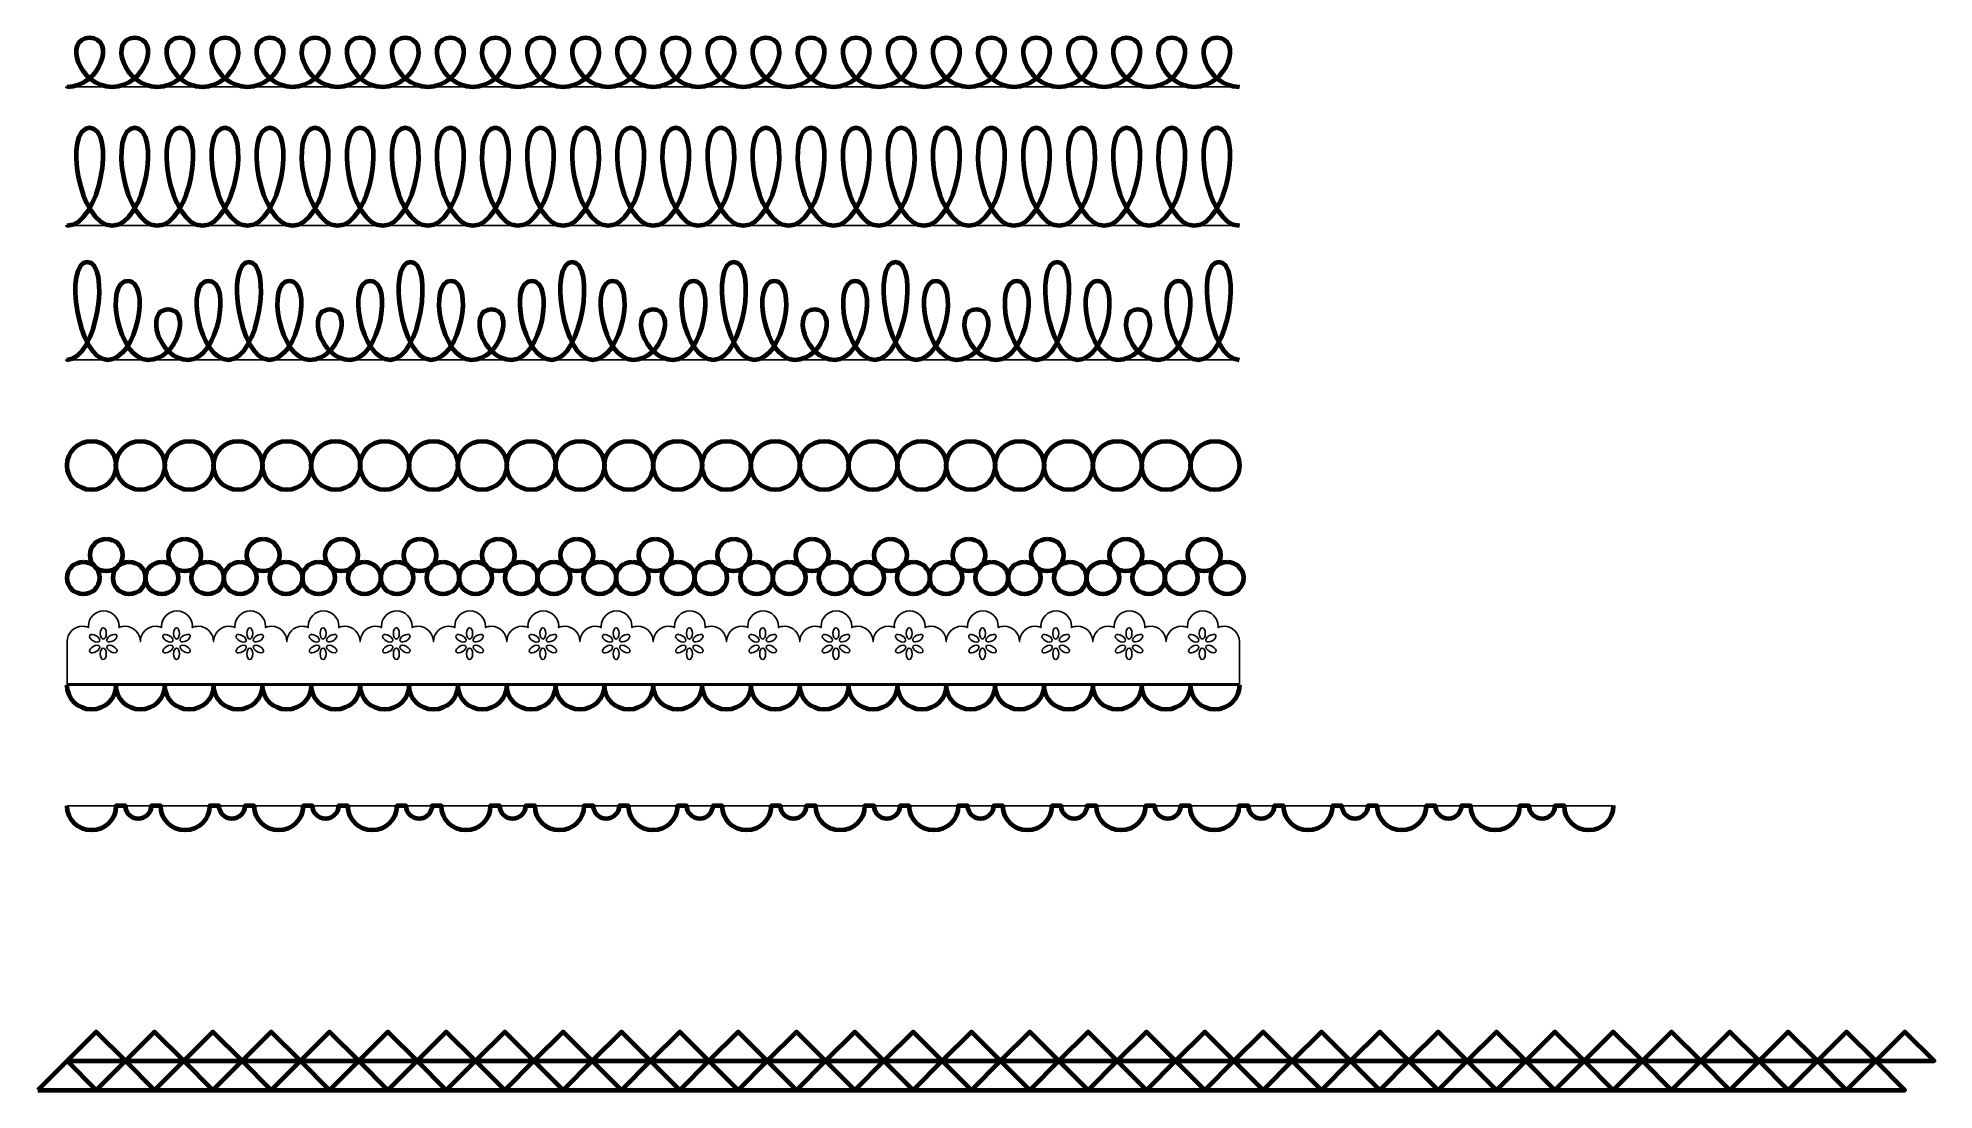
# Model space of a CAD drawing. Header units: centimetres. Extents: x -18.5 to 18.5, y -10.1 to 10.4.
import ezdxf

# ---------------------------------------------------------------- set-up
doc = ezdxf.new("R2010")
doc.units = ezdxf.units.CM
doc.header["$MEASUREMENT"] = 0
doc.layers.add('Layer 1', color=7, linetype='Continuous')

msp = doc.modelspace()

# ---------------------------------------------------------------- linework, layer by layer
at = {"layer": 'Layer 1', "color": 7, "lineweight": 211}
for centre, major_axis in [((-17.44267, 2.04987), (0, 0.47625)), ((-16.49017, 2.04987), (0, 0.47625)), ((-15.53767, 2.04987), (0, 0.47625)), ((-14.58517, 2.04987), (0, 0.47625)), ((-13.63267, 2.04987), (0, 0.47625)), ((-12.68017, 2.04987), (0, 0.47625)), ((-11.72767, 2.04987), (0, 0.47625)), ((-10.77517, 2.04987), (0, 0.47625)), ((-9.82267, 2.04987), (0, 0.47625)), ((-8.87017, 2.04987), (0, 0.47625)), ((-7.91767, 2.04987), (0, 0.47625)), ((-6.96517, 2.04987), (0, 0.47625)), ((-6.01267, 2.04987), (0, 0.47625)), ((-5.06017, 2.04987), (0, 0.47625)), ((-4.10767, 2.04987), (0, 0.47625)), ((-3.15517, 2.04987), (0, 0.47625)), ((-2.20267, 2.04987), (0, 0.47625)), ((-1.25017, 2.04987), (0, 0.47625)), ((-0.29767, 2.04987), (0, 0.47625)), ((0.65483, 2.04987), (0, 0.47625)), ((1.60733, 2.04987), (0, 0.47625)), ((2.55983, 2.04987), (0, 0.47625)), ((3.51233, 2.04987), (0, 0.47625)), ((4.46483, 2.04987), (0, 0.47625)), ((-17.1543, 0.30248), (0, 0.31686)), ((-15.62509, 0.30248), (0, 0.31686)), ((-14.09587, 0.30248), (0, 0.31686)), ((-12.56666, 0.30248), (0, 0.31686)), ((-11.03745, 0.30248), (0, 0.31686)), ((-9.50824, 0.30248), (0, 0.31686)), ((-7.97903, 0.30248), (0, 0.31686)), ((-6.44981, 0.30248), (0, 0.31686)), ((-4.9206, 0.30248), (0, 0.31686)), ((-3.39139, 0.30248), (0, 0.31686)), ((-1.8622, 0.30248), (0, 0.31686)), ((-0.33299, 0.30248), (0, 0.31686)), ((1.19619, 0.30248), (0, 0.31686)), ((2.72543, 0.30248), (0, 0.31686)), ((4.25465, 0.30248), (0, 0.31686)), ((-17.60205, -0.14524), (0, 0.31686)), ((-16.70655, -0.14524), (0, 0.31686)), ((-16.07284, -0.14524), (0, 0.31686)), ((-15.17733, -0.14524), (0, 0.31686)), ((-14.54363, -0.14524), (0, 0.31686)), ((-13.64812, -0.14524), (0, 0.31686)), ((-13.01442, -0.14524), (0, 0.31686)), ((-12.11893, -0.14524), (0, 0.31684)), ((-11.4852, -0.14524), (0, 0.31686)), ((-10.5897, -0.14524), (0, 0.31686)), ((-9.95599, -0.14524), (0, 0.31684)), ((-9.06048, -0.14524), (0, 0.31684)), ((-8.42678, -0.14524), (0, 0.31686)), ((-7.53127, -0.14524), (0, 0.31686)), ((-6.89757, -0.14524), (0, 0.31684)), ((-6.00206, -0.14524), (0, 0.31686)), ((-5.36836, -0.14524), (0, 0.31686)), ((-4.47287, -0.14524), (0, 0.31686)), ((-3.83914, -0.14524), (0, 0.31686)), ((-2.94366, -0.14524), (0, 0.31686)), ((-2.30993, -0.14524), (0, 0.31686)), ((-1.41445, -0.14524), (0, 0.31684)), ((-0.78075, -0.14524), (0, 0.31686)), ((0.11474, -0.14524), (0, 0.31686)), ((0.74847, -0.14524), (0, 0.31686)), ((1.64398, -0.14524), (0, 0.31686)), ((2.27768, -0.14524), (0, 0.31684)), ((3.17319, -0.14524), (0, 0.31686)), ((3.80689, -0.14524), (0, 0.31686)), ((4.70237, -0.14524), (0, 0.31686))]:
    msp.add_ellipse(centre, major_axis=major_axis, ratio=1, dxfattribs=at)
at = {"layer": 'Layer 1', "color": 7}
for points, knots in [([(-17.91892, 9.43429), (-17.26214, 9.43429), (-16.95928, 10.38679), (-17.47931, 10.38679), (-17.47931, 10.38679), (-17.99932, 10.38679), (-17.69648, 9.43429), (-17.0397, 9.43429), (-17.0397, 9.43429), (-16.38292, 9.43429), (-16.08006, 10.38679), (-16.60007, 10.38679), (-16.60007, 10.38679), (-17.12008, 10.38679), (-16.81721, 9.43429), (-16.16046, 9.43429), (-16.16046, 9.43429), (-15.50368, 9.43429), (-15.20082, 10.38679), (-15.72083, 10.38679), (-15.72083, 10.38679), (-16.24087, 10.38679), (-15.938, 9.43429), (-15.28122, 9.43429), (-15.28122, 9.43429), (-14.62447, 9.43429), (-14.32158, 10.38679), (-14.84161, 10.38679), (-14.84161, 10.38679), (-15.36165, 10.38679), (-15.05875, 9.43429), (-14.40198, 9.43429), (-14.40198, 9.43429), (-13.74523, 9.43429), (-13.44234, 10.38679), (-13.96237, 10.38679), (-13.96237, 10.38679), (-14.48238, 10.38679), (-14.17954, 9.43429), (-13.52276, 9.43429), (-13.52276, 9.43429), (-12.86598, 9.43429), (-12.56312, 10.38679), (-13.08315, 10.38679), (-13.08315, 10.38679), (-13.60316, 10.38679), (-13.30029, 9.43429), (-12.64354, 9.43429), (-12.64354, 9.43429), (-11.98676, 9.43429), (-11.6839, 10.38679), (-12.20391, 10.38679), (-12.20391, 10.38679), (-12.72392, 10.38679), (-12.42105, 9.43429), (-11.76428, 9.43429), (-11.76428, 9.43429), (-11.10753, 9.43429), (-10.80464, 10.38679), (-11.32467, 10.38679), (-11.32467, 10.38679), (-11.84471, 10.38679), (-11.54184, 9.43429), (-10.88506, 9.43429), (-10.88506, 9.43429), (-10.22828, 9.43429), (-9.92542, 10.38679), (-10.44545, 10.38679), (-10.44545, 10.38679), (-10.96548, 10.38679), (-10.66262, 9.43429), (-10.00584, 9.43429), (-10.00584, 9.43429), (-9.34906, 9.43429), (-9.0462, 10.38679), (-9.56621, 10.38679), (-9.56621, 10.38679), (-10.08622, 10.38679), (-9.78335, 9.43429), (-9.1266, 9.43429), (-9.1266, 9.43429), (-8.46982, 9.43429), (-8.16696, 10.38679), (-8.68699, 10.38679), (-8.68699, 10.38679), (-9.207, 10.38679), (-8.90413, 9.43429), (-8.24736, 9.43429), (-8.24736, 9.43429), (-7.59061, 9.43429), (-7.28772, 10.38679), (-7.80775, 10.38679), (-7.80775, 10.38679), (-8.32779, 10.38679), (-8.02489, 9.43429), (-7.36814, 9.43429), (-7.36814, 9.43429), (-6.71134, 9.43429), (-6.4085, 10.38679), (-6.92851, 10.38679), (-6.92851, 10.38679), (-7.44855, 10.38679), (-7.14568, 9.43429), (-6.4889, 9.43429), (-6.4889, 9.43429), (-5.83212, 9.43429), (-5.52926, 10.38679), (-6.04929, 10.38679), (-6.04929, 10.38679), (-6.5693, 10.38679), (-6.26646, 9.43429), (-5.60966, 9.43429), (-5.60966, 9.43429), (-4.95291, 9.43429), (-4.65004, 10.38679), (-5.17008, 10.38679), (-5.17008, 10.38679), (-5.69012, 10.38679), (-5.38725, 9.43429), (-4.73045, 9.43429), (-4.73045, 9.43429), (-4.0737, 9.43429), (-3.77083, 10.38679), (-4.29087, 10.38679), (-4.29087, 10.38679), (-4.81083, 10.38679), (-4.50804, 9.43429), (-3.85124, 9.43429), (-3.85124, 9.43429), (-3.19446, 9.43429), (-2.89162, 10.38679), (-3.41163, 10.38679), (-3.41163, 10.38679), (-3.93164, 10.38679), (-3.62877, 9.43429), (-2.97202, 9.43429), (-2.97202, 9.43429), (-2.31524, 9.43429), (-2.01238, 10.38679), (-2.53239, 10.38679), (-2.53239, 10.38679), (-3.0524, 10.38679), (-2.74956, 9.43429), (-2.09281, 9.43429), (-2.09281, 9.43429), (-1.43603, 9.43429), (-1.13317, 10.38679), (-1.65318, 10.38679), (-1.65318, 10.38679), (-2.17319, 10.38679), (-1.87035, 9.43429), (-1.21357, 9.43429), (-1.21357, 9.43429), (-0.55679, 9.43429), (-0.25393, 10.38679), (-0.77396, 10.38679), (-0.77396, 10.38679), (-1.29399, 10.38679), (-0.99113, 9.43429), (-0.33435, 9.43429), (-0.33435, 9.43429), (0.32243, 9.43429), (0.62529, 10.38679), (0.10526, 10.38679), (0.10526, 10.38679), (-0.41477, 10.38679), (-0.11191, 9.43429), (0.54487, 9.43429), (0.54487, 9.43429), (1.20165, 9.43429), (1.50451, 10.38679), (0.9845, 10.38679), (0.9845, 10.38679), (0.46449, 10.38679), (0.76733, 9.43429), (1.42411, 9.43429), (1.42411, 9.43429), (2.08089, 9.43429), (2.38375, 10.38679), (1.86372, 10.38679), (1.86372, 10.38679), (1.34369, 10.38679), (1.64655, 9.43429), (2.30333, 9.43429), (2.30333, 9.43429), (2.96011, 9.43429), (3.26297, 10.38679), (2.74294, 10.38679), (2.74294, 10.38679), (2.22295, 10.38679), (2.52577, 9.43429), (3.18255, 9.43429), (3.18255, 9.43429), (3.83933, 9.43429), (4.14219, 10.38679), (3.62216, 10.38679), (3.62216, 10.38679), (3.10217, 10.38679), (3.40502, 9.43429), (4.06179, 9.43429), (4.06179, 9.43429), (4.71854, 9.43429), (5.02141, 10.38679), (4.50137, 10.38679), (4.50137, 10.38679), (3.98138, 10.38679), (4.28423, 9.43429), (4.941, 9.43429), (4.941, 9.43429), (4.941, 9.43429), (-17.91892, 9.43429), (-17.91892, 9.43429)], [0, 0, 0, 0, 0.01851852, 0.01851852, 0.01851852, 0.01851852, 0.03703704, 0.03703704, 0.03703704, 0.03703704, 0.05555556, 0.05555556, 0.05555556, 0.05555556, 0.07407407, 0.07407407, 0.07407407, 0.07407407, 0.09259259, 0.09259259, 0.09259259, 0.09259259, 0.11111111, 0.11111111, 0.11111111, 0.11111111, 0.12962963, 0.12962963, 0.12962963, 0.12962963, 0.14814815, 0.14814815, 0.14814815, 0.14814815, 0.16666667, 0.16666667, 0.16666667, 0.16666667, 0.18518519, 0.18518519, 0.18518519, 0.18518519, 0.2037037, 0.2037037, 0.2037037, 0.2037037, 0.22222222, 0.22222222, 0.22222222, 0.22222222, 0.24074074, 0.24074074, 0.24074074, 0.24074074, 0.25925926, 0.25925926, 0.25925926, 0.25925926, 0.27777778, 0.27777778, 0.27777778, 0.27777778, 0.2962963, 0.2962963, 0.2962963, 0.2962963, 0.31481481, 0.31481481, 0.31481481, 0.31481481, 0.33333333, 0.33333333, 0.33333333, 0.33333333, 0.35185185, 0.35185185, 0.35185185, 0.35185185, 0.37037037, 0.37037037, 0.37037037, 0.37037037, 0.38888889, 0.38888889, 0.38888889, 0.38888889, 0.40740741, 0.40740741, 0.40740741, 0.40740741, 0.42592593, 0.42592593, 0.42592593, 0.42592593, 0.44444444, 0.44444444, 0.44444444, 0.44444444, 0.46296296, 0.46296296, 0.46296296, 0.46296296, 0.48148148, 0.48148148, 0.48148148, 0.48148148, 0.5, 0.5, 0.5, 0.5, 0.51851852, 0.51851852, 0.51851852, 0.51851852, 0.53703704, 0.53703704, 0.53703704, 0.53703704, 0.55555556, 0.55555556, 0.55555556, 0.55555556, 0.57407407, 0.57407407, 0.57407407, 0.57407407, 0.59259259, 0.59259259, 0.59259259, 0.59259259, 0.61111111, 0.61111111, 0.61111111, 0.61111111, 0.62962963, 0.62962963, 0.62962963, 0.62962963, 0.64814815, 0.64814815, 0.64814815, 0.64814815, 0.66666667, 0.66666667, 0.66666667, 0.66666667, 0.68518519, 0.68518519, 0.68518519, 0.68518519, 0.7037037, 0.7037037, 0.7037037, 0.7037037, 0.72222222, 0.72222222, 0.72222222, 0.72222222, 0.74074074, 0.74074074, 0.74074074, 0.74074074, 0.75925926, 0.75925926, 0.75925926, 0.75925926, 0.77777778, 0.77777778, 0.77777778, 0.77777778, 0.7962963, 0.7962963, 0.7962963, 0.7962963, 0.81481481, 0.81481481, 0.81481481, 0.81481481, 0.83333333, 0.83333333, 0.83333333, 0.83333333, 0.85185185, 0.85185185, 0.85185185, 0.85185185, 0.87037037, 0.87037037, 0.87037037, 0.87037037, 0.88888889, 0.88888889, 0.88888889, 0.88888889, 0.90740741, 0.90740741, 0.90740741, 0.90740741, 0.92592593, 0.92592593, 0.92592593, 0.92592593, 0.94444444, 0.94444444, 0.94444444, 0.94444444, 0.96296296, 0.96296296, 0.96296296, 0.96296296, 1, 1, 1, 1]), ([(-17.91892, 9.43429), (-17.91892, 9.43429), (-17.91892, 9.43429), (-17.91892, 9.43429), (-17.91892, 9.43429), (-17.91892, 9.43429), (-17.91892, 9.43429), (-17.91892, 9.43429)], [0, 0, 0, 0, 0.33333333, 0.33333333, 0.33333333, 0.33333333, 1, 1, 1, 1]), ([(-17.91892, 6.72591), (-17.26214, 6.72591), (-16.95928, 8.63091), (-17.47931, 8.63091), (-17.47931, 8.63091), (-17.99932, 8.63091), (-17.69648, 6.72591), (-17.0397, 6.72591), (-17.0397, 6.72591), (-16.38292, 6.72591), (-16.08006, 8.63091), (-16.60007, 8.63091), (-16.60007, 8.63091), (-17.12008, 8.63091), (-16.81721, 6.72591), (-16.16046, 6.72591), (-16.16046, 6.72591), (-15.50368, 6.72591), (-15.20082, 8.63091), (-15.72083, 8.63091), (-15.72083, 8.63091), (-16.24087, 8.63091), (-15.938, 6.72591), (-15.28122, 6.72591), (-15.28122, 6.72591), (-14.62447, 6.72591), (-14.32158, 8.63091), (-14.84161, 8.63091), (-14.84161, 8.63091), (-15.36165, 8.63091), (-15.05875, 6.72591), (-14.40198, 6.72591), (-14.40198, 6.72591), (-13.74523, 6.72591), (-13.44234, 8.63091), (-13.96237, 8.63091), (-13.96237, 8.63091), (-14.48238, 8.63091), (-14.17954, 6.72591), (-13.52276, 6.72591), (-13.52276, 6.72591), (-12.86598, 6.72591), (-12.56312, 8.63091), (-13.08315, 8.63091), (-13.08315, 8.63091), (-13.60316, 8.63091), (-13.30029, 6.72591), (-12.64354, 6.72591), (-12.64354, 6.72591), (-11.98676, 6.72591), (-11.6839, 8.63091), (-12.20391, 8.63091), (-12.20391, 8.63091), (-12.72392, 8.63091), (-12.42105, 6.72591), (-11.76428, 6.72591), (-11.76428, 6.72591), (-11.10753, 6.72591), (-10.80464, 8.63091), (-11.32467, 8.63091), (-11.32467, 8.63091), (-11.84471, 8.63091), (-11.54184, 6.72591), (-10.88506, 6.72591), (-10.88506, 6.72591), (-10.22828, 6.72591), (-9.92542, 8.63091), (-10.44545, 8.63091), (-10.44545, 8.63091), (-10.96548, 8.63091), (-10.66262, 6.72591), (-10.00584, 6.72591), (-10.00584, 6.72591), (-9.34906, 6.72591), (-9.0462, 8.63091), (-9.56621, 8.63091), (-9.56621, 8.63091), (-10.08622, 8.63091), (-9.78335, 6.72591), (-9.1266, 6.72591), (-9.1266, 6.72591), (-8.46982, 6.72591), (-8.16696, 8.63091), (-8.68699, 8.63091), (-8.68699, 8.63091), (-9.207, 8.63091), (-8.90413, 6.72591), (-8.24736, 6.72591), (-8.24736, 6.72591), (-7.59061, 6.72591), (-7.28772, 8.63091), (-7.80775, 8.63091), (-7.80775, 8.63091), (-8.32779, 8.63091), (-8.02489, 6.72591), (-7.36814, 6.72591), (-7.36814, 6.72591), (-6.71134, 6.72591), (-6.4085, 8.63091), (-6.92851, 8.63091), (-6.92851, 8.63091), (-7.44855, 8.63091), (-7.14568, 6.72591), (-6.4889, 6.72591), (-6.4889, 6.72591), (-5.83212, 6.72591), (-5.52926, 8.63091), (-6.04929, 8.63091), (-6.04929, 8.63091), (-6.5693, 8.63091), (-6.26646, 6.72591), (-5.60966, 6.72591), (-5.60966, 6.72591), (-4.95291, 6.72591), (-4.65004, 8.63091), (-5.17008, 8.63091), (-5.17008, 8.63091), (-5.69012, 8.63091), (-5.38725, 6.72591), (-4.73045, 6.72591), (-4.73045, 6.72591), (-4.0737, 6.72591), (-3.77083, 8.63091), (-4.29087, 8.63091), (-4.29087, 8.63091), (-4.81083, 8.63091), (-4.50804, 6.72591), (-3.85124, 6.72591), (-3.85124, 6.72591), (-3.19446, 6.72591), (-2.89162, 8.63091), (-3.41163, 8.63091), (-3.41163, 8.63091), (-3.93164, 8.63091), (-3.62877, 6.72591), (-2.97202, 6.72591), (-2.97202, 6.72591), (-2.31524, 6.72591), (-2.01238, 8.63091), (-2.53239, 8.63091), (-2.53239, 8.63091), (-3.0524, 8.63091), (-2.74956, 6.72591), (-2.09281, 6.72591), (-2.09281, 6.72591), (-1.43603, 6.72591), (-1.13317, 8.63091), (-1.65318, 8.63091), (-1.65318, 8.63091), (-2.17319, 8.63091), (-1.87035, 6.72591), (-1.21357, 6.72591), (-1.21357, 6.72591), (-0.55679, 6.72591), (-0.25393, 8.63091), (-0.77396, 8.63091), (-0.77396, 8.63091), (-1.29399, 8.63091), (-0.99113, 6.72591), (-0.33435, 6.72591), (-0.33435, 6.72591), (0.32243, 6.72591), (0.62529, 8.63091), (0.10526, 8.63091), (0.10526, 8.63091), (-0.41477, 8.63091), (-0.11191, 6.72591), (0.54487, 6.72591), (0.54487, 6.72591), (1.20165, 6.72591), (1.50451, 8.63091), (0.9845, 8.63091), (0.9845, 8.63091), (0.46449, 8.63091), (0.76733, 6.72591), (1.42411, 6.72591), (1.42411, 6.72591), (2.08089, 6.72591), (2.38375, 8.63091), (1.86372, 8.63091), (1.86372, 8.63091), (1.34369, 8.63091), (1.64655, 6.72591), (2.30333, 6.72591), (2.30333, 6.72591), (2.96011, 6.72591), (3.26297, 8.63091), (2.74294, 8.63091), (2.74294, 8.63091), (2.22295, 8.63091), (2.52577, 6.72591), (3.18255, 6.72591), (3.18255, 6.72591), (3.83933, 6.72591), (4.14219, 8.63091), (3.62216, 8.63091), (3.62216, 8.63091), (3.10217, 8.63091), (3.40502, 6.72591), (4.06179, 6.72591), (4.06179, 6.72591), (4.71854, 6.72591), (5.02141, 8.63091), (4.50137, 8.63091), (4.50137, 8.63091), (3.98138, 8.63091), (4.28423, 6.72591), (4.941, 6.72591), (4.941, 6.72591), (4.941, 6.72591), (-17.91892, 6.72591), (-17.91892, 6.72591)], [0, 0, 0, 0, 0.01851852, 0.01851852, 0.01851852, 0.01851852, 0.03703704, 0.03703704, 0.03703704, 0.03703704, 0.05555556, 0.05555556, 0.05555556, 0.05555556, 0.07407407, 0.07407407, 0.07407407, 0.07407407, 0.09259259, 0.09259259, 0.09259259, 0.09259259, 0.11111111, 0.11111111, 0.11111111, 0.11111111, 0.12962963, 0.12962963, 0.12962963, 0.12962963, 0.14814815, 0.14814815, 0.14814815, 0.14814815, 0.16666667, 0.16666667, 0.16666667, 0.16666667, 0.18518519, 0.18518519, 0.18518519, 0.18518519, 0.2037037, 0.2037037, 0.2037037, 0.2037037, 0.22222222, 0.22222222, 0.22222222, 0.22222222, 0.24074074, 0.24074074, 0.24074074, 0.24074074, 0.25925926, 0.25925926, 0.25925926, 0.25925926, 0.27777778, 0.27777778, 0.27777778, 0.27777778, 0.2962963, 0.2962963, 0.2962963, 0.2962963, 0.31481481, 0.31481481, 0.31481481, 0.31481481, 0.33333333, 0.33333333, 0.33333333, 0.33333333, 0.35185185, 0.35185185, 0.35185185, 0.35185185, 0.37037037, 0.37037037, 0.37037037, 0.37037037, 0.38888889, 0.38888889, 0.38888889, 0.38888889, 0.40740741, 0.40740741, 0.40740741, 0.40740741, 0.42592593, 0.42592593, 0.42592593, 0.42592593, 0.44444444, 0.44444444, 0.44444444, 0.44444444, 0.46296296, 0.46296296, 0.46296296, 0.46296296, 0.48148148, 0.48148148, 0.48148148, 0.48148148, 0.5, 0.5, 0.5, 0.5, 0.51851852, 0.51851852, 0.51851852, 0.51851852, 0.53703704, 0.53703704, 0.53703704, 0.53703704, 0.55555556, 0.55555556, 0.55555556, 0.55555556, 0.57407407, 0.57407407, 0.57407407, 0.57407407, 0.59259259, 0.59259259, 0.59259259, 0.59259259, 0.61111111, 0.61111111, 0.61111111, 0.61111111, 0.62962963, 0.62962963, 0.62962963, 0.62962963, 0.64814815, 0.64814815, 0.64814815, 0.64814815, 0.66666667, 0.66666667, 0.66666667, 0.66666667, 0.68518519, 0.68518519, 0.68518519, 0.68518519, 0.7037037, 0.7037037, 0.7037037, 0.7037037, 0.72222222, 0.72222222, 0.72222222, 0.72222222, 0.74074074, 0.74074074, 0.74074074, 0.74074074, 0.75925926, 0.75925926, 0.75925926, 0.75925926, 0.77777778, 0.77777778, 0.77777778, 0.77777778, 0.7962963, 0.7962963, 0.7962963, 0.7962963, 0.81481481, 0.81481481, 0.81481481, 0.81481481, 0.83333333, 0.83333333, 0.83333333, 0.83333333, 0.85185185, 0.85185185, 0.85185185, 0.85185185, 0.87037037, 0.87037037, 0.87037037, 0.87037037, 0.88888889, 0.88888889, 0.88888889, 0.88888889, 0.90740741, 0.90740741, 0.90740741, 0.90740741, 0.92592593, 0.92592593, 0.92592593, 0.92592593, 0.94444444, 0.94444444, 0.94444444, 0.94444444, 0.96296296, 0.96296296, 0.96296296, 0.96296296, 1, 1, 1, 1]), ([(-17.91892, 6.72591), (-17.91892, 6.72591), (-17.91892, 6.72591), (-17.91892, 6.72591), (-17.91892, 6.72591), (-17.91892, 6.72591), (-17.91892, 6.72591), (-17.91892, 6.72591)], [0, 0, 0, 0, 0.33333333, 0.33333333, 0.33333333, 0.33333333, 1, 1, 1, 1]), ([(-17.91892, 4.11156), (-17.33027, 4.11156), (-17.05884, 6.01656), (-17.5249, 6.01656), (-17.5249, 6.01656), (-17.99099, 6.01656), (-17.71955, 4.11156), (-17.13091, 4.11156), (-17.13091, 4.11156), (-16.54227, 4.11156), (-16.27083, 5.64614), (-16.73687, 5.64614), (-16.73687, 5.64614), (-17.20296, 5.64614), (-16.9315, 4.11156), (-16.34285, 4.11156), (-16.34285, 4.11156), (-15.7542, 4.11156), (-15.48277, 5.09052), (-15.94886, 5.09052), (-15.94886, 5.09052), (-16.41492, 5.09052), (-16.14346, 4.11156), (-15.55484, 4.11156), (-15.55484, 4.11156), (-14.96619, 4.11156), (-14.69473, 5.64614), (-15.16082, 5.64614), (-15.16082, 5.64614), (-15.62688, 5.64614), (-15.35542, 4.11156), (-14.76678, 4.11156), (-14.76678, 4.11156), (-14.17816, 4.11156), (-13.90667, 6.01656), (-14.37276, 6.01656), (-14.37276, 6.01656), (-14.83885, 6.01656), (-14.56739, 4.11156), (-13.97874, 4.11156), (-13.97874, 4.11156), (-13.39009, 4.11156), (-13.11866, 5.64614), (-13.58472, 5.64614), (-13.58472, 5.64614), (-14.05078, 5.64614), (-13.77932, 4.11156), (-13.1907, 4.11156), (-13.1907, 4.11156), (-12.60208, 4.11156), (-12.33062, 5.09052), (-12.79668, 5.09052), (-12.79668, 5.09052), (-13.26274, 5.09052), (-12.99128, 4.11156), (-12.40266, 4.11156), (-12.40266, 4.11156), (-11.81404, 4.11156), (-11.54258, 5.64614), (-12.00867, 5.64614), (-12.00867, 5.64614), (-12.47473, 5.64614), (-12.2033, 4.11156), (-11.61465, 4.11156), (-11.61465, 4.11156), (-11.026, 4.11156), (-10.75457, 6.01656), (-11.22063, 6.01656), (-11.22063, 6.01656), (-11.68669, 6.01656), (-11.41526, 4.11156), (-10.82661, 4.11156), (-10.82661, 4.11156), (-10.23796, 4.11156), (-9.9665, 5.64614), (-10.43259, 5.64614), (-10.43259, 5.64614), (-10.89865, 5.64614), (-10.62719, 4.11156), (-10.03857, 4.11156), (-10.03857, 4.11156), (-9.44992, 4.11156), (-9.17849, 5.09052), (-9.64455, 5.09052), (-9.64455, 5.09052), (-10.11061, 5.09052), (-9.83915, 4.11156), (-9.25053, 4.11156), (-9.25053, 4.11156), (-8.66191, 4.11156), (-8.39045, 5.64614), (-8.85651, 5.64614), (-8.85651, 5.64614), (-9.32263, 5.64614), (-9.05114, 4.11156), (-8.46252, 4.11156), (-8.46252, 4.11156), (-7.87385, 4.11156), (-7.60244, 6.01656), (-8.0685, 6.01656), (-8.0685, 6.01656), (-8.53459, 6.01656), (-8.26313, 4.11156), (-7.67451, 4.11156), (-7.67451, 4.11156), (-7.08584, 4.11156), (-6.8144, 5.64614), (-7.28047, 5.64614), (-7.28047, 5.64614), (-7.74654, 5.64614), (-7.47512, 4.11156), (-6.88643, 4.11156), (-6.88643, 4.11156), (-6.29781, 4.11156), (-6.0264, 5.09052), (-6.49247, 5.09052), (-6.49247, 5.09052), (-6.95854, 5.09052), (-6.6871, 4.11156), (-6.09845, 4.11156), (-6.09845, 4.11156), (-5.50978, 4.11156), (-5.23837, 5.64614), (-5.70443, 5.64614), (-5.70443, 5.64614), (-6.17044, 5.64614), (-5.89906, 4.11156), (-5.31041, 4.11156), (-5.31041, 4.11156), (-4.72174, 4.11156), (-4.4503, 6.01656), (-4.91634, 6.01656), (-4.91634, 6.01656), (-5.3824, 6.01656), (-5.11097, 4.11156), (-4.52235, 4.11156), (-4.52235, 4.11156), (-3.93368, 4.11156), (-3.66227, 5.64614), (-4.12831, 5.64614), (-4.12831, 5.64614), (-4.5944, 5.64614), (-4.32291, 4.11156), (-3.73432, 4.11156), (-3.73432, 4.11156), (-3.14565, 4.11156), (-2.87424, 5.09052), (-3.34025, 5.09052), (-3.34025, 5.09052), (-3.80634, 5.09052), (-3.5349, 4.11156), (-2.94626, 4.11156), (-2.94626, 4.11156), (-2.35762, 4.11156), (-2.08618, 5.64614), (-2.55224, 5.64614), (-2.55224, 5.64614), (-3.0183, 5.64614), (-2.74687, 4.11156), (-2.15822, 4.11156), (-2.15822, 4.11156), (-1.56957, 4.11156), (-1.29814, 6.01656), (-1.76423, 6.01656), (-1.76423, 6.01656), (-2.23027, 6.01656), (-1.95886, 4.11156), (-1.37019, 4.11156), (-1.37019, 4.11156), (-0.78157, 4.11156), (-0.51011, 5.64614), (-0.97615, 5.64614), (-0.97615, 5.64614), (-1.44221, 5.64614), (-1.1708, 4.11156), (-0.58213, 4.11156), (-0.58213, 4.11156), (0.00652, 4.11156), (0.27795, 5.09052), (-0.18814, 5.09052), (-0.18814, 5.09052), (-0.6542, 5.09052), (-0.38274, 4.11156), (0.20593, 4.11156), (0.20593, 4.11156), (0.79455, 4.11156), (1.06596, 5.64614), (0.59992, 5.64614), (0.59992, 5.64614), (0.13388, 5.64614), (0.40527, 4.11156), (0.99394, 4.11156), (0.99394, 4.11156), (1.58259, 4.11156), (1.85402, 6.01656), (1.38796, 6.01656), (1.38796, 6.01656), (0.92192, 6.01656), (1.19336, 4.11156), (1.78198, 4.11156), (1.78198, 4.11156), (2.37063, 4.11156), (2.64209, 5.64614), (2.17605, 5.64614), (2.17605, 5.64614), (1.70999, 5.64614), (1.9814, 4.11156), (2.57004, 4.11156), (2.57004, 4.11156), (3.15871, 4.11156), (3.43015, 5.09052), (2.96406, 5.09052), (2.96406, 5.09052), (2.498, 5.09052), (2.76946, 4.11156), (3.3581, 4.11156), (3.3581, 4.11156), (3.94674, 4.11156), (4.21815, 5.64614), (3.75212, 5.64614), (3.75212, 5.64614), (3.28609, 5.64614), (3.55747, 4.11156), (4.14611, 4.11156), (4.14611, 4.11156), (4.73478, 4.11156), (5.00619, 6.01656), (4.54015, 6.01656), (4.54015, 6.01656), (4.07411, 6.01656), (4.34552, 4.11156), (4.93417, 4.11156), (4.93417, 4.11156), (4.93417, 4.11156), (-17.91892, 4.11156), (-17.91892, 4.11156)], [0, 0, 0, 0, 0.01666667, 0.01666667, 0.01666667, 0.01666667, 0.03333333, 0.03333333, 0.03333333, 0.03333333, 0.05, 0.05, 0.05, 0.05, 0.06666667, 0.06666667, 0.06666667, 0.06666667, 0.08333333, 0.08333333, 0.08333333, 0.08333333, 0.1, 0.1, 0.1, 0.1, 0.11666667, 0.11666667, 0.11666667, 0.11666667, 0.13333333, 0.13333333, 0.13333333, 0.13333333, 0.15, 0.15, 0.15, 0.15, 0.16666667, 0.16666667, 0.16666667, 0.16666667, 0.18333333, 0.18333333, 0.18333333, 0.18333333, 0.2, 0.2, 0.2, 0.2, 0.21666667, 0.21666667, 0.21666667, 0.21666667, 0.23333333, 0.23333333, 0.23333333, 0.23333333, 0.25, 0.25, 0.25, 0.25, 0.26666667, 0.26666667, 0.26666667, 0.26666667, 0.28333333, 0.28333333, 0.28333333, 0.28333333, 0.3, 0.3, 0.3, 0.3, 0.31666667, 0.31666667, 0.31666667, 0.31666667, 0.33333333, 0.33333333, 0.33333333, 0.33333333, 0.35, 0.35, 0.35, 0.35, 0.36666667, 0.36666667, 0.36666667, 0.36666667, 0.38333333, 0.38333333, 0.38333333, 0.38333333, 0.4, 0.4, 0.4, 0.4, 0.41666667, 0.41666667, 0.41666667, 0.41666667, 0.43333333, 0.43333333, 0.43333333, 0.43333333, 0.45, 0.45, 0.45, 0.45, 0.46666667, 0.46666667, 0.46666667, 0.46666667, 0.48333333, 0.48333333, 0.48333333, 0.48333333, 0.5, 0.5, 0.5, 0.5, 0.51666667, 0.51666667, 0.51666667, 0.51666667, 0.53333333, 0.53333333, 0.53333333, 0.53333333, 0.55, 0.55, 0.55, 0.55, 0.56666667, 0.56666667, 0.56666667, 0.56666667, 0.58333333, 0.58333333, 0.58333333, 0.58333333, 0.6, 0.6, 0.6, 0.6, 0.61666667, 0.61666667, 0.61666667, 0.61666667, 0.63333333, 0.63333333, 0.63333333, 0.63333333, 0.65, 0.65, 0.65, 0.65, 0.66666667, 0.66666667, 0.66666667, 0.66666667, 0.68333333, 0.68333333, 0.68333333, 0.68333333, 0.7, 0.7, 0.7, 0.7, 0.71666667, 0.71666667, 0.71666667, 0.71666667, 0.73333333, 0.73333333, 0.73333333, 0.73333333, 0.75, 0.75, 0.75, 0.75, 0.76666667, 0.76666667, 0.76666667, 0.76666667, 0.78333333, 0.78333333, 0.78333333, 0.78333333, 0.8, 0.8, 0.8, 0.8, 0.81666667, 0.81666667, 0.81666667, 0.81666667, 0.83333333, 0.83333333, 0.83333333, 0.83333333, 0.85, 0.85, 0.85, 0.85, 0.86666667, 0.86666667, 0.86666667, 0.86666667, 0.88333333, 0.88333333, 0.88333333, 0.88333333, 0.9, 0.9, 0.9, 0.9, 0.91666667, 0.91666667, 0.91666667, 0.91666667, 0.93333333, 0.93333333, 0.93333333, 0.93333333, 0.95, 0.95, 0.95, 0.95, 0.96666667, 0.96666667, 0.96666667, 0.96666667, 1, 1, 1, 1]), ([(-17.91892, 4.11156), (-17.91892, 4.11156), (-17.91892, 4.11156), (-17.91892, 4.11156), (-17.91892, 4.11156), (-17.91892, 4.11156), (-17.91892, 4.11156), (-17.91892, 4.11156)], [0, 0, 0, 0, 0.33333333, 0.33333333, 0.33333333, 0.33333333, 1, 1, 1, 1]), ([(-16.96642, -2.23384), (-16.96642, -2.49686), (-17.17965, -2.71009), (-17.44267, -2.71009), (-17.44267, -2.71009), (-17.70569, -2.71009), (-17.91892, -2.49686), (-17.91892, -2.23384), (-17.91892, -2.23384), (-17.91892, -2.23384), (-16.96642, -2.23384), (-16.96642, -2.23384)], [0, 0, 0, 0, 0.25, 0.25, 0.25, 0.25, 0.5, 0.5, 0.5, 0.5, 1, 1, 1, 1]), ([(-16.96642, -2.23384), (-16.96642, -2.23384), (-16.96642, -2.23384), (-16.96642, -2.23384), (-16.96642, -2.23384), (-16.96642, -2.23384), (-16.96642, -2.23384), (-16.96642, -2.23384)], [0, 0, 0, 0, 0.33333333, 0.33333333, 0.33333333, 0.33333333, 1, 1, 1, 1]), ([(-16.01392, -2.23384), (-16.01392, -2.49686), (-16.22715, -2.71009), (-16.49017, -2.71009), (-16.49017, -2.71009), (-16.75319, -2.71009), (-16.96642, -2.49686), (-16.96642, -2.23384), (-16.96642, -2.23384), (-16.96642, -2.23384), (-16.01392, -2.23384), (-16.01392, -2.23384)], [0, 0, 0, 0, 0.25, 0.25, 0.25, 0.25, 0.5, 0.5, 0.5, 0.5, 1, 1, 1, 1]), ([(-16.01392, -2.23384), (-16.01392, -2.23384), (-16.01392, -2.23384), (-16.01392, -2.23384), (-16.01392, -2.23384), (-16.01392, -2.23384), (-16.01392, -2.23384), (-16.01392, -2.23384)], [0, 0, 0, 0, 0.33333333, 0.33333333, 0.33333333, 0.33333333, 1, 1, 1, 1]), ([(-15.06142, -2.23384), (-15.06142, -2.49686), (-15.27465, -2.71009), (-15.53767, -2.71009), (-15.53767, -2.71009), (-15.80069, -2.71009), (-16.01392, -2.49686), (-16.01392, -2.23384), (-16.01392, -2.23384), (-16.01392, -2.23384), (-15.06142, -2.23384), (-15.06142, -2.23384)], [0, 0, 0, 0, 0.25, 0.25, 0.25, 0.25, 0.5, 0.5, 0.5, 0.5, 1, 1, 1, 1]), ([(-15.06142, -2.23384), (-15.06142, -2.23384), (-15.06142, -2.23384), (-15.06142, -2.23384), (-15.06142, -2.23384), (-15.06142, -2.23384), (-15.06142, -2.23384), (-15.06142, -2.23384)], [0, 0, 0, 0, 0.33333333, 0.33333333, 0.33333333, 0.33333333, 1, 1, 1, 1]), ([(-14.10892, -2.23384), (-14.10892, -2.49686), (-14.32215, -2.71009), (-14.58517, -2.71009), (-14.58517, -2.71009), (-14.84819, -2.71009), (-15.06142, -2.49686), (-15.06142, -2.23384), (-15.06142, -2.23384), (-15.06142, -2.23384), (-14.10892, -2.23384), (-14.10892, -2.23384)], [0, 0, 0, 0, 0.25, 0.25, 0.25, 0.25, 0.5, 0.5, 0.5, 0.5, 1, 1, 1, 1]), ([(-14.10892, -2.23384), (-14.10892, -2.23384), (-14.10892, -2.23384), (-14.10892, -2.23384), (-14.10892, -2.23384), (-14.10892, -2.23384), (-14.10892, -2.23384), (-14.10892, -2.23384)], [0, 0, 0, 0, 0.33333333, 0.33333333, 0.33333333, 0.33333333, 1, 1, 1, 1]), ([(-13.15642, -2.23384), (-13.15642, -2.49686), (-13.36965, -2.71009), (-13.63267, -2.71009), (-13.63267, -2.71009), (-13.89569, -2.71009), (-14.10892, -2.49686), (-14.10892, -2.23384), (-14.10892, -2.23384), (-14.10892, -2.23384), (-13.15642, -2.23384), (-13.15642, -2.23384)], [0, 0, 0, 0, 0.25, 0.25, 0.25, 0.25, 0.5, 0.5, 0.5, 0.5, 1, 1, 1, 1]), ([(-13.15642, -2.23384), (-13.15642, -2.23384), (-13.15642, -2.23384), (-13.15642, -2.23384), (-13.15642, -2.23384), (-13.15642, -2.23384), (-13.15642, -2.23384), (-13.15642, -2.23384)], [0, 0, 0, 0, 0.33333333, 0.33333333, 0.33333333, 0.33333333, 1, 1, 1, 1]), ([(-12.20392, -2.23384), (-12.20392, -2.49686), (-12.41715, -2.71009), (-12.68017, -2.71009), (-12.68017, -2.71009), (-12.94319, -2.71009), (-13.15642, -2.49686), (-13.15642, -2.23384), (-13.15642, -2.23384), (-13.15642, -2.23384), (-12.20392, -2.23384), (-12.20392, -2.23384)], [0, 0, 0, 0, 0.25, 0.25, 0.25, 0.25, 0.5, 0.5, 0.5, 0.5, 1, 1, 1, 1]), ([(-12.20392, -2.23384), (-12.20392, -2.23384), (-12.20392, -2.23384), (-12.20392, -2.23384), (-12.20392, -2.23384), (-12.20392, -2.23384), (-12.20392, -2.23384), (-12.20392, -2.23384)], [0, 0, 0, 0, 0.33333333, 0.33333333, 0.33333333, 0.33333333, 1, 1, 1, 1]), ([(-11.25142, -2.23384), (-11.25142, -2.49686), (-11.46465, -2.71009), (-11.72767, -2.71009), (-11.72767, -2.71009), (-11.99069, -2.71009), (-12.20392, -2.49686), (-12.20392, -2.23384), (-12.20392, -2.23384), (-12.20392, -2.23384), (-11.25142, -2.23384), (-11.25142, -2.23384)], [0, 0, 0, 0, 0.25, 0.25, 0.25, 0.25, 0.5, 0.5, 0.5, 0.5, 1, 1, 1, 1]), ([(-11.25142, -2.23384), (-11.25142, -2.23384), (-11.25142, -2.23384), (-11.25142, -2.23384), (-11.25142, -2.23384), (-11.25142, -2.23384), (-11.25142, -2.23384), (-11.25142, -2.23384)], [0, 0, 0, 0, 0.33333333, 0.33333333, 0.33333333, 0.33333333, 1, 1, 1, 1]), ([(-10.29892, -2.23384), (-10.29892, -2.49686), (-10.51215, -2.71009), (-10.77517, -2.71009), (-10.77517, -2.71009), (-11.03822, -2.71009), (-11.25142, -2.49686), (-11.25142, -2.23384), (-11.25142, -2.23384), (-11.25142, -2.23384), (-10.29892, -2.23384), (-10.29892, -2.23384)], [0, 0, 0, 0, 0.25, 0.25, 0.25, 0.25, 0.5, 0.5, 0.5, 0.5, 1, 1, 1, 1]), ([(-10.29892, -2.23384), (-10.29892, -2.23384), (-10.29892, -2.23384), (-10.29892, -2.23384), (-10.29892, -2.23384), (-10.29892, -2.23384), (-10.29892, -2.23384), (-10.29892, -2.23384)], [0, 0, 0, 0, 0.33333333, 0.33333333, 0.33333333, 0.33333333, 1, 1, 1, 1]), ([(-9.34642, -2.23384), (-9.34642, -2.49686), (-9.55965, -2.71009), (-9.82267, -2.71009), (-9.82267, -2.71009), (-10.08569, -2.71009), (-10.29892, -2.49686), (-10.29892, -2.23384), (-10.29892, -2.23384), (-10.29892, -2.23384), (-9.34642, -2.23384), (-9.34642, -2.23384)], [0, 0, 0, 0, 0.25, 0.25, 0.25, 0.25, 0.5, 0.5, 0.5, 0.5, 1, 1, 1, 1]), ([(-9.34642, -2.23384), (-9.34642, -2.23384), (-9.34642, -2.23384), (-9.34642, -2.23384), (-9.34642, -2.23384), (-9.34642, -2.23384), (-9.34642, -2.23384), (-9.34642, -2.23384)], [0, 0, 0, 0, 0.33333333, 0.33333333, 0.33333333, 0.33333333, 1, 1, 1, 1]), ([(-8.39392, -2.23384), (-8.39392, -2.49686), (-8.60715, -2.71009), (-8.87017, -2.71009), (-8.87017, -2.71009), (-9.13319, -2.71009), (-9.34642, -2.49686), (-9.34642, -2.23384), (-9.34642, -2.23384), (-9.34642, -2.23384), (-8.39392, -2.23384), (-8.39392, -2.23384)], [0, 0, 0, 0, 0.25, 0.25, 0.25, 0.25, 0.5, 0.5, 0.5, 0.5, 1, 1, 1, 1]), ([(-8.39392, -2.23384), (-8.39392, -2.23384), (-8.39392, -2.23384), (-8.39392, -2.23384), (-8.39392, -2.23384), (-8.39392, -2.23384), (-8.39392, -2.23384), (-8.39392, -2.23384)], [0, 0, 0, 0, 0.33333333, 0.33333333, 0.33333333, 0.33333333, 1, 1, 1, 1]), ([(-7.44142, -2.23384), (-7.44142, -2.49686), (-7.65462, -2.71009), (-7.91767, -2.71009), (-7.91767, -2.71009), (-8.18072, -2.71009), (-8.39392, -2.49686), (-8.39392, -2.23384), (-8.39392, -2.23384), (-8.39392, -2.23384), (-7.44142, -2.23384), (-7.44142, -2.23384)], [0, 0, 0, 0, 0.25, 0.25, 0.25, 0.25, 0.5, 0.5, 0.5, 0.5, 1, 1, 1, 1]), ([(-7.44142, -2.23384), (-7.44142, -2.23384), (-7.44142, -2.23384), (-7.44142, -2.23384), (-7.44142, -2.23384), (-7.44142, -2.23384), (-7.44142, -2.23384), (-7.44142, -2.23384)], [0, 0, 0, 0, 0.33333333, 0.33333333, 0.33333333, 0.33333333, 1, 1, 1, 1]), ([(-6.48892, -2.23384), (-6.48892, -2.49686), (-6.70215, -2.71009), (-6.96517, -2.71009), (-6.96517, -2.71009), (-7.22819, -2.71009), (-7.44142, -2.49686), (-7.44142, -2.23384), (-7.44142, -2.23384), (-7.44142, -2.23384), (-6.48892, -2.23384), (-6.48892, -2.23384)], [0, 0, 0, 0, 0.25, 0.25, 0.25, 0.25, 0.5, 0.5, 0.5, 0.5, 1, 1, 1, 1]), ([(-6.48892, -2.23384), (-6.48892, -2.23384), (-6.48892, -2.23384), (-6.48892, -2.23384), (-6.48892, -2.23384), (-6.48892, -2.23384), (-6.48892, -2.23384), (-6.48892, -2.23384)], [0, 0, 0, 0, 0.33333333, 0.33333333, 0.33333333, 0.33333333, 1, 1, 1, 1]), ([(-5.53642, -2.23384), (-5.53642, -2.49686), (-5.7497, -2.71009), (-6.01267, -2.71009), (-6.01267, -2.71009), (-6.27569, -2.71009), (-6.48892, -2.49686), (-6.48892, -2.23384), (-6.48892, -2.23384), (-6.48892, -2.23384), (-5.53642, -2.23384), (-5.53642, -2.23384)], [0, 0, 0, 0, 0.25, 0.25, 0.25, 0.25, 0.5, 0.5, 0.5, 0.5, 1, 1, 1, 1]), ([(-5.53642, -2.23384), (-5.53642, -2.23384), (-5.53642, -2.23384), (-5.53642, -2.23384), (-5.53642, -2.23384), (-5.53642, -2.23384), (-5.53642, -2.23384), (-5.53642, -2.23384)], [0, 0, 0, 0, 0.33333333, 0.33333333, 0.33333333, 0.33333333, 1, 1, 1, 1]), ([(-4.58392, -2.23384), (-4.58392, -2.49686), (-4.79717, -2.71009), (-5.0602, -2.71009), (-5.0602, -2.71009), (-5.32323, -2.71009), (-5.53642, -2.49686), (-5.53642, -2.23384), (-5.53642, -2.23384), (-5.53642, -2.23384), (-4.58392, -2.23384), (-4.58392, -2.23384)], [0, 0, 0, 0, 0.25, 0.25, 0.25, 0.25, 0.5, 0.5, 0.5, 0.5, 1, 1, 1, 1]), ([(-4.58392, -2.23384), (-4.58392, -2.23384), (-4.58392, -2.23384), (-4.58392, -2.23384), (-4.58392, -2.23384), (-4.58392, -2.23384), (-4.58392, -2.23384), (-4.58392, -2.23384)], [0, 0, 0, 0, 0.33333333, 0.33333333, 0.33333333, 0.33333333, 1, 1, 1, 1]), ([(-3.63142, -2.23384), (-3.63142, -2.49686), (-3.84465, -2.71009), (-4.10767, -2.71009), (-4.10767, -2.71009), (-4.37069, -2.71009), (-4.58392, -2.49686), (-4.58392, -2.23384), (-4.58392, -2.23384), (-4.58392, -2.23384), (-3.63142, -2.23384), (-3.63142, -2.23384)], [0, 0, 0, 0, 0.25, 0.25, 0.25, 0.25, 0.5, 0.5, 0.5, 0.5, 1, 1, 1, 1]), ([(-3.63142, -2.23384), (-3.63142, -2.23384), (-3.63142, -2.23384), (-3.63142, -2.23384), (-3.63142, -2.23384), (-3.63142, -2.23384), (-3.63142, -2.23384), (-3.63142, -2.23384)], [0, 0, 0, 0, 0.33333333, 0.33333333, 0.33333333, 0.33333333, 1, 1, 1, 1]), ([(-2.67892, -2.23384), (-2.67892, -2.49686), (-2.89215, -2.71009), (-3.15517, -2.71009), (-3.15517, -2.71009), (-3.41819, -2.71009), (-3.63142, -2.49686), (-3.63142, -2.23384), (-3.63142, -2.23384), (-3.63142, -2.23384), (-2.67892, -2.23384), (-2.67892, -2.23384)], [0, 0, 0, 0, 0.25, 0.25, 0.25, 0.25, 0.5, 0.5, 0.5, 0.5, 1, 1, 1, 1]), ([(-2.67892, -2.23384), (-2.67892, -2.23384), (-2.67892, -2.23384), (-2.67892, -2.23384), (-2.67892, -2.23384), (-2.67892, -2.23384), (-2.67892, -2.23384), (-2.67892, -2.23384)], [0, 0, 0, 0, 0.33333333, 0.33333333, 0.33333333, 0.33333333, 1, 1, 1, 1]), ([(-1.72642, -2.23384), (-1.72642, -2.49686), (-1.93965, -2.71009), (-2.20267, -2.71009), (-2.20267, -2.71009), (-2.46569, -2.71009), (-2.67892, -2.49686), (-2.67892, -2.23384), (-2.67892, -2.23384), (-2.67892, -2.23384), (-1.72642, -2.23384), (-1.72642, -2.23384)], [0, 0, 0, 0, 0.25, 0.25, 0.25, 0.25, 0.5, 0.5, 0.5, 0.5, 1, 1, 1, 1]), ([(-1.72642, -2.23384), (-1.72642, -2.23384), (-1.72642, -2.23384), (-1.72642, -2.23384), (-1.72642, -2.23384), (-1.72642, -2.23384), (-1.72642, -2.23384), (-1.72642, -2.23384)], [0, 0, 0, 0, 0.33333333, 0.33333333, 0.33333333, 0.33333333, 1, 1, 1, 1]), ([(-0.77392, -2.23384), (-0.77392, -2.49686), (-0.98715, -2.71009), (-1.25017, -2.71009), (-1.25017, -2.71009), (-1.51319, -2.71009), (-1.72642, -2.49686), (-1.72642, -2.23384), (-1.72642, -2.23384), (-1.72642, -2.23384), (-0.77392, -2.23384), (-0.77392, -2.23384)], [0, 0, 0, 0, 0.25, 0.25, 0.25, 0.25, 0.5, 0.5, 0.5, 0.5, 1, 1, 1, 1]), ([(-0.77392, -2.23384), (-0.77392, -2.23384), (-0.77392, -2.23384), (-0.77392, -2.23384), (-0.77392, -2.23384), (-0.77392, -2.23384), (-0.77392, -2.23384), (-0.77392, -2.23384)], [0, 0, 0, 0, 0.33333333, 0.33333333, 0.33333333, 0.33333333, 1, 1, 1, 1]), ([(0.17858, -2.23384), (0.17858, -2.49686), (-0.03465, -2.71009), (-0.29767, -2.71009), (-0.29767, -2.71009), (-0.56069, -2.71009), (-0.77392, -2.49686), (-0.77392, -2.23384), (-0.77392, -2.23384), (-0.77392, -2.23384), (0.17858, -2.23384), (0.17858, -2.23384)], [0, 0, 0, 0, 0.25, 0.25, 0.25, 0.25, 0.5, 0.5, 0.5, 0.5, 1, 1, 1, 1]), ([(0.17858, -2.23384), (0.17858, -2.23384), (0.17858, -2.23384), (0.17858, -2.23384), (0.17858, -2.23384), (0.17858, -2.23384), (0.17858, -2.23384), (0.17858, -2.23384)], [0, 0, 0, 0, 0.33333333, 0.33333333, 0.33333333, 0.33333333, 1, 1, 1, 1]), ([(1.13108, -2.23384), (1.13108, -2.49686), (0.91785, -2.71009), (0.65483, -2.71009), (0.65483, -2.71009), (0.39181, -2.71009), (0.17858, -2.49686), (0.17858, -2.23384), (0.17858, -2.23384), (0.17858, -2.23384), (1.13108, -2.23384), (1.13108, -2.23384)], [0, 0, 0, 0, 0.25, 0.25, 0.25, 0.25, 0.5, 0.5, 0.5, 0.5, 1, 1, 1, 1]), ([(1.13108, -2.23384), (1.13108, -2.23384), (1.13108, -2.23384), (1.13108, -2.23384), (1.13108, -2.23384), (1.13108, -2.23384), (1.13108, -2.23384), (1.13108, -2.23384)], [0, 0, 0, 0, 0.33333333, 0.33333333, 0.33333333, 0.33333333, 1, 1, 1, 1]), ([(2.08358, -2.23384), (2.08358, -2.49686), (1.87033, -2.71009), (1.60733, -2.71009), (1.60733, -2.71009), (1.34431, -2.71009), (1.13108, -2.49686), (1.13108, -2.23384), (1.13108, -2.23384), (1.13108, -2.23384), (2.08358, -2.23384), (2.08358, -2.23384)], [0, 0, 0, 0, 0.25, 0.25, 0.25, 0.25, 0.5, 0.5, 0.5, 0.5, 1, 1, 1, 1]), ([(2.08358, -2.23384), (2.08358, -2.23384), (2.08358, -2.23384), (2.08358, -2.23384), (2.08358, -2.23384), (2.08358, -2.23384), (2.08358, -2.23384), (2.08358, -2.23384)], [0, 0, 0, 0, 0.33333333, 0.33333333, 0.33333333, 0.33333333, 1, 1, 1, 1]), ([(3.03605, -2.23384), (3.03605, -2.49686), (2.82285, -2.71009), (2.55983, -2.71009), (2.55983, -2.71009), (2.29681, -2.71009), (2.08358, -2.49686), (2.08358, -2.23384), (2.08358, -2.23384), (2.08358, -2.23384), (3.03605, -2.23384), (3.03605, -2.23384)], [0, 0, 0, 0, 0.25, 0.25, 0.25, 0.25, 0.5, 0.5, 0.5, 0.5, 1, 1, 1, 1]), ([(3.03605, -2.23384), (3.03605, -2.23384), (3.03605, -2.23384), (3.03605, -2.23384), (3.03605, -2.23384), (3.03605, -2.23384), (3.03605, -2.23384), (3.03605, -2.23384)], [0, 0, 0, 0, 0.33333333, 0.33333333, 0.33333333, 0.33333333, 1, 1, 1, 1]), ([(3.98858, -2.23384), (3.98858, -2.49686), (3.7753, -2.71009), (3.51233, -2.71009), (3.51233, -2.71009), (3.24931, -2.71009), (3.03605, -2.49686), (3.03605, -2.23384), (3.03605, -2.23384), (3.03605, -2.23384), (3.98858, -2.23384), (3.98858, -2.23384)], [0, 0, 0, 0, 0.25, 0.25, 0.25, 0.25, 0.5, 0.5, 0.5, 0.5, 1, 1, 1, 1]), ([(3.98858, -2.23384), (3.98858, -2.23384), (3.98858, -2.23384), (3.98858, -2.23384), (3.98858, -2.23384), (3.98858, -2.23384), (3.98858, -2.23384), (3.98858, -2.23384)], [0, 0, 0, 0, 0.33333333, 0.33333333, 0.33333333, 0.33333333, 1, 1, 1, 1]), ([(4.94108, -2.23384), (4.94108, -2.49686), (4.72783, -2.71009), (4.4648, -2.71009), (4.4648, -2.71009), (4.20177, -2.71009), (3.98858, -2.49686), (3.98858, -2.23384), (3.98858, -2.23384), (3.98858, -2.23384), (4.94108, -2.23384), (4.94108, -2.23384)], [0, 0, 0, 0, 0.25, 0.25, 0.25, 0.25, 0.5, 0.5, 0.5, 0.5, 1, 1, 1, 1]), ([(4.94108, -2.23384), (4.94108, -2.23384), (4.94108, -2.23384), (4.94108, -2.23384), (4.94108, -2.23384), (4.94108, -2.23384), (4.94108, -2.23384), (4.94108, -2.23384)], [0, 0, 0, 0, 0.33333333, 0.33333333, 0.33333333, 0.33333333, 1, 1, 1, 1]), ([(12.2312, -4.58863), (12.2312, -4.85165), (12.01797, -5.06488), (11.75495, -5.06488), (11.75495, -5.06488), (11.49193, -5.06488), (11.27875, -4.85165), (11.27875, -4.58863), (11.27875, -4.58863), (11.27875, -4.58863), (11.09354, -4.58863), (11.09354, -4.58863), (11.09354, -4.58863), (11.09354, -4.72725), (10.9812, -4.83961), (10.84256, -4.83961), (10.84256, -4.83961), (10.70397, -4.83961), (10.59158, -4.72724), (10.59158, -4.58863), (10.59158, -4.58863), (10.59158, -4.58863), (10.40642, -4.58863), (10.40642, -4.58863), (10.40642, -4.58863), (10.40642, -4.85165), (10.19319, -5.06488), (9.93017, -5.06488), (9.93017, -5.06488), (9.66715, -5.06488), (9.45392, -4.85165), (9.45392, -4.58863), (9.45392, -4.58863), (9.45392, -4.58863), (9.26871, -4.58863), (9.26871, -4.58863), (9.26871, -4.58863), (9.26871, -4.72725), (9.15637, -4.83961), (9.01773, -4.83961), (9.01773, -4.83961), (8.87914, -4.83961), (8.76675, -4.72724), (8.76675, -4.58863), (8.76675, -4.58863), (8.76675, -4.58863), (8.58156, -4.58863), (8.58156, -4.58863), (8.58156, -4.58863), (8.58156, -4.85165), (8.36833, -5.06488), (8.10531, -5.06488), (8.10531, -5.06488), (7.84229, -5.06488), (7.62909, -4.85165), (7.62909, -4.58863), (7.62909, -4.58863), (7.62909, -4.58863), (7.44388, -4.58863), (7.44388, -4.58863), (7.44388, -4.58863), (7.44388, -4.72725), (7.33154, -4.83961), (7.1929, -4.83961), (7.1929, -4.83961), (7.05431, -4.83961), (6.94194, -4.72724), (6.94194, -4.58863), (6.94194, -4.58863), (6.94194, -4.58863), (6.75673, -4.58863), (6.75673, -4.58863), (6.75673, -4.58863), (6.75673, -4.85165), (6.5435, -5.06488), (6.28048, -5.06488), (6.28048, -5.06488), (6.01746, -5.06488), (5.80423, -4.85165), (5.80423, -4.58863), (5.80423, -4.58863), (5.80423, -4.58863), (5.61902, -4.58863), (5.61902, -4.58863), (5.61902, -4.58863), (5.61902, -4.72725), (5.50668, -4.83961), (5.36806, -4.83961), (5.36806, -4.83961), (5.22947, -4.83961), (5.11708, -4.72724), (5.11708, -4.58863), (5.11708, -4.58863), (5.11708, -4.58863), (4.93187, -4.58863), (4.93187, -4.58863), (4.93187, -4.58863), (4.93187, -4.85165), (4.71864, -5.06488), (4.45562, -5.06488), (4.45562, -5.06488), (4.1926, -5.06488), (3.97942, -4.85165), (3.97942, -4.58863), (3.97942, -4.58863), (3.97942, -4.58863), (3.79422, -4.58863), (3.79422, -4.58863), (3.79422, -4.58863), (3.79422, -4.72725), (3.68188, -4.83961), (3.54324, -4.83961), (3.54324, -4.83961), (3.40465, -4.83961), (3.29226, -4.72724), (3.29226, -4.58863), (3.29226, -4.58863), (3.29226, -4.58863), (3.10707, -4.58863), (3.10707, -4.58863), (3.10707, -4.58863), (3.10707, -4.85165), (2.89384, -5.06488), (2.63082, -5.06488), (2.63082, -5.06488), (2.3678, -5.06488), (2.15457, -4.85165), (2.15457, -4.58863), (2.15457, -4.58863), (2.15457, -4.58863), (1.96936, -4.58863), (1.96936, -4.58863), (1.96936, -4.58863), (1.96936, -4.72725), (1.85702, -4.83961), (1.7184, -4.83961), (1.7184, -4.83961), (1.57981, -4.83961), (1.46742, -4.72724), (1.46742, -4.58863), (1.46742, -4.58863), (1.46742, -4.58863), (1.28221, -4.58863), (1.28221, -4.58863), (1.28221, -4.58863), (1.28221, -4.85165), (1.06898, -5.06488), (0.80596, -5.06488), (0.80596, -5.06488), (0.54294, -5.06488), (0.32974, -4.85165), (0.32974, -4.58863), (0.32974, -4.58863), (0.32974, -4.58863), (0.14453, -4.58863), (0.14453, -4.58863), (0.14453, -4.58863), (0.14453, -4.72725), (0.03219, -4.83961), (-0.10643, -4.83961), (-0.10643, -4.83961), (-0.24502, -4.83961), (-0.35741, -4.72724), (-0.35741, -4.58863), (-0.35741, -4.58863), (-0.35741, -4.58863), (-0.54262, -4.58863), (-0.54262, -4.58863), (-0.54262, -4.58863), (-0.54262, -4.85165), (-0.75585, -5.06488), (-1.01887, -5.06488), (-1.01887, -5.06488), (-1.28189, -5.06488), (-1.49512, -4.85165), (-1.49512, -4.58863), (-1.49512, -4.58863), (-1.49512, -4.58863), (-1.68033, -4.58863), (-1.68033, -4.58863), (-1.68033, -4.58863), (-1.68033, -4.72725), (-1.79267, -4.83961), (-1.93126, -4.83961), (-1.93126, -4.83961), (-2.06988, -4.83961), (-2.18224, -4.72724), (-2.18224, -4.58863), (-2.18224, -4.58863), (-2.18224, -4.58863), (-2.36745, -4.58863), (-2.36745, -4.58863), (-2.36745, -4.58863), (-2.36745, -4.85165), (-2.58068, -5.06488), (-2.8437, -5.06488), (-2.8437, -5.06488), (-3.10672, -5.06488), (-3.3199, -4.85165), (-3.3199, -4.58863), (-3.3199, -4.58863), (-3.3199, -4.58863), (-3.50511, -4.58863), (-3.50511, -4.58863), (-3.50511, -4.58863), (-3.50511, -4.72725), (-3.61745, -4.83961), (-3.75609, -4.83961), (-3.75609, -4.83961), (-3.89468, -4.83961), (-4.00707, -4.72724), (-4.00707, -4.58863), (-4.00707, -4.58863), (-4.00707, -4.58863), (-4.19223, -4.58863), (-4.19223, -4.58863), (-4.19223, -4.58863), (-4.19223, -4.85165), (-4.40546, -5.06488), (-4.66848, -5.06488), (-4.66848, -5.06488), (-4.9315, -5.06488), (-5.14473, -4.85165), (-5.14473, -4.58863), (-5.14473, -4.58863), (-5.14473, -4.58863), (-5.32994, -4.58863), (-5.32994, -4.58863), (-5.32994, -4.58863), (-5.32994, -4.72725), (-5.44228, -4.83961), (-5.58092, -4.83961), (-5.58092, -4.83961), (-5.71951, -4.83961), (-5.8319, -4.72724), (-5.8319, -4.58863), (-5.8319, -4.58863), (-5.8319, -4.58863), (-6.01709, -4.58863), (-6.01709, -4.58863), (-6.01709, -4.58863), (-6.01709, -4.85165), (-6.23032, -5.06488), (-6.49334, -5.06488), (-6.49334, -5.06488), (-6.75636, -5.06488), (-6.96959, -4.85165), (-6.96959, -4.58863), (-6.96959, -4.58863), (-6.96959, -4.58863), (-7.1548, -4.58863), (-7.1548, -4.58863), (-7.1548, -4.58863), (-7.1548, -4.72725), (-7.26714, -4.83961), (-7.40576, -4.83961), (-7.40576, -4.83961), (-7.54438, -4.83961), (-7.65674, -4.72724), (-7.65674, -4.58863), (-7.65674, -4.58863), (-7.65674, -4.58863), (-7.84194, -4.58863), (-7.84194, -4.58863), (-7.84194, -4.58863), (-7.84194, -4.85165), (-8.05517, -5.06488), (-8.31819, -5.06488), (-8.31819, -5.06488), (-8.58121, -5.06488), (-8.79444, -4.85165), (-8.79444, -4.58863), (-8.79444, -4.58863), (-8.79444, -4.58863), (-8.97965, -4.58863), (-8.97965, -4.58863), (-8.97965, -4.58863), (-8.97965, -4.72725), (-9.09199, -4.83961), (-9.23061, -4.83961), (-9.23061, -4.83961), (-9.36923, -4.83961), (-9.48159, -4.72724), (-9.48159, -4.58863), (-9.48159, -4.58863), (-9.48159, -4.58863), (-9.6668, -4.58863), (-9.6668, -4.58863), (-9.6668, -4.58863), (-9.6668, -4.85165), (-9.88003, -5.06488), (-10.14305, -5.06488), (-10.14305, -5.06488), (-10.40607, -5.06488), (-10.61927, -4.85165), (-10.61927, -4.58863), (-10.61927, -4.58863), (-10.61927, -4.58863), (-10.80448, -4.58863), (-10.80448, -4.58863), (-10.80448, -4.58863), (-10.80448, -4.72725), (-10.91682, -4.83961), (-11.05544, -4.83961), (-11.05544, -4.83961), (-11.19403, -4.83961), (-11.30642, -4.72724), (-11.30642, -4.58863), (-11.30642, -4.58863), (-11.30642, -4.58863), (-11.49163, -4.58863), (-11.49163, -4.58863), (-11.49163, -4.58863), (-11.49163, -4.85165), (-11.70486, -5.06488), (-11.96788, -5.06488), (-11.96788, -5.06488), (-12.2309, -5.06488), (-12.44413, -4.85165), (-12.44413, -4.58863), (-12.44413, -4.58863), (-12.44413, -4.58863), (-12.62934, -4.58863), (-12.62934, -4.58863), (-12.62934, -4.58863), (-12.62934, -4.72725), (-12.74168, -4.83961), (-12.8803, -4.83961), (-12.8803, -4.83961), (-13.01892, -4.83961), (-13.13128, -4.72724), (-13.13128, -4.58863), (-13.13128, -4.58863), (-13.13128, -4.58863), (-13.31649, -4.58863), (-13.31649, -4.58863), (-13.31649, -4.58863), (-13.31649, -4.85165), (-13.52972, -5.06488), (-13.79274, -5.06488), (-13.79274, -5.06488), (-14.05576, -5.06488), (-14.26899, -4.85165), (-14.26899, -4.58863), (-14.26899, -4.58863), (-14.26899, -4.58863), (-14.4542, -4.58863), (-14.4542, -4.58863), (-14.4542, -4.58863), (-14.4542, -4.72725), (-14.56654, -4.83961), (-14.70516, -4.83961), (-14.70516, -4.83961), (-14.84378, -4.83961), (-14.95614, -4.72724), (-14.95614, -4.58863), (-14.95614, -4.58863), (-14.95614, -4.58863), (-15.14135, -4.58863), (-15.14135, -4.58863), (-15.14135, -4.58863), (-15.14135, -4.85165), (-15.35458, -5.06488), (-15.6176, -5.06488), (-15.6176, -5.06488), (-15.88062, -5.06488), (-16.09385, -4.85165), (-16.09385, -4.58863), (-16.09385, -4.58863), (-16.09385, -4.58863), (-16.27906, -4.58863), (-16.27906, -4.58863), (-16.27906, -4.58863), (-16.27906, -4.72725), (-16.3914, -4.83961), (-16.53002, -4.83961), (-16.53002, -4.83961), (-16.66864, -4.83961), (-16.781, -4.72724), (-16.781, -4.58863), (-16.781, -4.58863), (-16.781, -4.58863), (-16.96621, -4.58863), (-16.96621, -4.58863), (-16.96621, -4.58863), (-16.96621, -4.85165), (-17.17944, -5.06488), (-17.44246, -5.06488), (-17.44246, -5.06488), (-17.70548, -5.06488), (-17.91871, -4.85165), (-17.91871, -4.58863), (-17.91871, -4.58863), (-17.91871, -4.58863), (12.2312, -4.58863), (12.2312, -4.58863)], [0, 0, 0, 0, 0.01, 0.01, 0.01, 0.01, 0.02, 0.02, 0.02, 0.02, 0.03, 0.03, 0.03, 0.03, 0.04, 0.04, 0.04, 0.04, 0.05, 0.05, 0.05, 0.05, 0.06, 0.06, 0.06, 0.06, 0.07, 0.07, 0.07, 0.07, 0.08, 0.08, 0.08, 0.08, 0.09, 0.09, 0.09, 0.09, 0.1, 0.1, 0.1, 0.1, 0.11, 0.11, 0.11, 0.11, 0.12, 0.12, 0.12, 0.12, 0.13, 0.13, 0.13, 0.13, 0.14, 0.14, 0.14, 0.14, 0.15, 0.15, 0.15, 0.15, 0.16, 0.16, 0.16, 0.16, 0.17, 0.17, 0.17, 0.17, 0.18, 0.18, 0.18, 0.18, 0.19, 0.19, 0.19, 0.19, 0.2, 0.2, 0.2, 0.2, 0.21, 0.21, 0.21, 0.21, 0.22, 0.22, 0.22, 0.22, 0.23, 0.23, 0.23, 0.23, 0.24, 0.24, 0.24, 0.24, 0.25, 0.25, 0.25, 0.25, 0.26, 0.26, 0.26, 0.26, 0.27, 0.27, 0.27, 0.27, 0.28, 0.28, 0.28, 0.28, 0.29, 0.29, 0.29, 0.29, 0.3, 0.3, 0.3, 0.3, 0.31, 0.31, 0.31, 0.31, 0.32, 0.32, 0.32, 0.32, 0.33, 0.33, 0.33, 0.33, 0.34, 0.34, 0.34, 0.34, 0.35, 0.35, 0.35, 0.35, 0.36, 0.36, 0.36, 0.36, 0.37, 0.37, 0.37, 0.37, 0.38, 0.38, 0.38, 0.38, 0.39, 0.39, 0.39, 0.39, 0.4, 0.4, 0.4, 0.4, 0.41, 0.41, 0.41, 0.41, 0.42, 0.42, 0.42, 0.42, 0.43, 0.43, 0.43, 0.43, 0.44, 0.44, 0.44, 0.44, 0.45, 0.45, 0.45, 0.45, 0.46, 0.46, 0.46, 0.46, 0.47, 0.47, 0.47, 0.47, 0.48, 0.48, 0.48, 0.48, 0.49, 0.49, 0.49, 0.49, 0.5, 0.5, 0.5, 0.5, 0.51, 0.51, 0.51, 0.51, 0.52, 0.52, 0.52, 0.52, 0.53, 0.53, 0.53, 0.53, 0.54, 0.54, 0.54, 0.54, 0.55, 0.55, 0.55, 0.55, 0.56, 0.56, 0.56, 0.56, 0.57, 0.57, 0.57, 0.57, 0.58, 0.58, 0.58, 0.58, 0.59, 0.59, 0.59, 0.59, 0.6, 0.6, 0.6, 0.6, 0.61, 0.61, 0.61, 0.61, 0.62, 0.62, 0.62, 0.62, 0.63, 0.63, 0.63, 0.63, 0.64, 0.64, 0.64, 0.64, 0.65, 0.65, 0.65, 0.65, 0.66, 0.66, 0.66, 0.66, 0.67, 0.67, 0.67, 0.67, 0.68, 0.68, 0.68, 0.68, 0.69, 0.69, 0.69, 0.69, 0.7, 0.7, 0.7, 0.7, 0.71, 0.71, 0.71, 0.71, 0.72, 0.72, 0.72, 0.72, 0.73, 0.73, 0.73, 0.73, 0.74, 0.74, 0.74, 0.74, 0.75, 0.75, 0.75, 0.75, 0.76, 0.76, 0.76, 0.76, 0.77, 0.77, 0.77, 0.77, 0.78, 0.78, 0.78, 0.78, 0.79, 0.79, 0.79, 0.79, 0.8, 0.8, 0.8, 0.8, 0.81, 0.81, 0.81, 0.81, 0.82, 0.82, 0.82, 0.82, 0.83, 0.83, 0.83, 0.83, 0.84, 0.84, 0.84, 0.84, 0.85, 0.85, 0.85, 0.85, 0.86, 0.86, 0.86, 0.86, 0.87, 0.87, 0.87, 0.87, 0.88, 0.88, 0.88, 0.88, 0.89, 0.89, 0.89, 0.89, 0.9, 0.9, 0.9, 0.9, 0.91, 0.91, 0.91, 0.91, 0.92, 0.92, 0.92, 0.92, 0.93, 0.93, 0.93, 0.93, 0.94, 0.94, 0.94, 0.94, 0.95, 0.95, 0.95, 0.95, 0.96, 0.96, 0.96, 0.96, 0.97, 0.97, 0.97, 0.97, 0.98, 0.98, 0.98, 0.98, 1, 1, 1, 1]), ([(12.2312, -4.58863), (12.2312, -4.58863), (12.2312, -4.58863), (12.2312, -4.58863), (12.2312, -4.58863), (12.2312, -4.58863), (12.2312, -4.58863), (12.2312, -4.58863)], [0, 0, 0, 0, 0.33333333, 0.33333333, 0.33333333, 0.33333333, 1, 1, 1, 1]), ([(-17.91892, -9.5628), (-17.91892, -9.5628), (-17.35006, -8.99394), (-17.35006, -8.99394), (-17.35006, -8.99394), (-17.35006, -8.99394), (-16.78121, -9.5628), (-16.78121, -9.5628), (-16.78121, -9.5628), (-16.78121, -9.5628), (-16.21236, -8.99394), (-16.21236, -8.99394), (-16.21236, -8.99394), (-16.21236, -8.99394), (-15.6435, -9.5628), (-15.6435, -9.5628), (-15.6435, -9.5628), (-15.6435, -9.5628), (-15.07465, -8.99394), (-15.07465, -8.99394), (-15.07465, -8.99394), (-15.07465, -8.99394), (-14.50579, -9.5628), (-14.50579, -9.5628), (-14.50579, -9.5628), (-14.50579, -9.5628), (-13.93694, -8.99394), (-13.93694, -8.99394), (-13.93694, -8.99394), (-13.93694, -8.99394), (-13.36809, -9.5628), (-13.36809, -9.5628), (-13.36809, -9.5628), (-13.36809, -9.5628), (-12.79923, -8.99394), (-12.79923, -8.99394), (-12.79923, -8.99394), (-12.79923, -8.99394), (-12.23038, -9.5628), (-12.23038, -9.5628), (-12.23038, -9.5628), (-12.23038, -9.5628), (-11.66152, -8.99394), (-11.66152, -8.99394), (-11.66152, -8.99394), (-11.66152, -8.99394), (-11.09267, -9.5628), (-11.09267, -9.5628), (-11.09267, -9.5628), (-11.09267, -9.5628), (-10.52381, -8.99394), (-10.52381, -8.99394), (-10.52381, -8.99394), (-10.52381, -8.99394), (-9.95496, -9.5628), (-9.95496, -9.5628), (-9.95496, -9.5628), (-9.95496, -9.5628), (-9.38611, -8.99394), (-9.38611, -8.99394), (-9.38611, -8.99394), (-9.38611, -8.99394), (-8.81725, -9.5628), (-8.81725, -9.5628), (-8.81725, -9.5628), (-8.81725, -9.5628), (-8.2484, -8.99394), (-8.2484, -8.99394), (-8.2484, -8.99394), (-8.2484, -8.99394), (-7.67954, -9.5628), (-7.67954, -9.5628), (-7.67954, -9.5628), (-7.67954, -9.5628), (-7.11069, -8.99394), (-7.11069, -8.99394), (-7.11069, -8.99394), (-7.11069, -8.99394), (-6.54184, -9.5628), (-6.54184, -9.5628), (-6.54184, -9.5628), (-6.54184, -9.5628), (-5.97298, -8.99394), (-5.97298, -8.99394), (-5.97298, -8.99394), (-5.97298, -8.99394), (-5.40413, -9.5628), (-5.40413, -9.5628), (-5.40413, -9.5628), (-5.40413, -9.5628), (-4.83527, -8.99394), (-4.83527, -8.99394), (-4.83527, -8.99394), (-4.83527, -8.99394), (-4.26642, -9.5628), (-4.26642, -9.5628), (-4.26642, -9.5628), (-4.26642, -9.5628), (-3.69756, -8.99394), (-3.69756, -8.99394), (-3.69756, -8.99394), (-3.69756, -8.99394), (-3.12871, -9.5628), (-3.12871, -9.5628), (-3.12871, -9.5628), (-3.12871, -9.5628), (-2.55986, -8.99394), (-2.55986, -8.99394), (-2.55986, -8.99394), (-2.55986, -8.99394), (-1.991, -9.5628), (-1.991, -9.5628), (-1.991, -9.5628), (-1.991, -9.5628), (-1.42215, -8.99394), (-1.42215, -8.99394), (-1.42215, -8.99394), (-1.42215, -8.99394), (-0.85329, -9.5628), (-0.85329, -9.5628), (-0.85329, -9.5628), (-0.85329, -9.5628), (-0.28444, -8.99394), (-0.28444, -8.99394), (-0.28444, -8.99394), (-0.28444, -8.99394), (0.28441, -9.5628), (0.28441, -9.5628), (0.28441, -9.5628), (0.28441, -9.5628), (0.85327, -8.99394), (0.85327, -8.99394), (0.85327, -8.99394), (0.85327, -8.99394), (1.42212, -9.5628), (1.42212, -9.5628), (1.42212, -9.5628), (1.42212, -9.5628), (1.99098, -8.99394), (1.99098, -8.99394), (1.99098, -8.99394), (1.99098, -8.99394), (2.55983, -9.5628), (2.55983, -9.5628), (2.55983, -9.5628), (2.55983, -9.5628), (3.12869, -8.99394), (3.12869, -8.99394), (3.12869, -8.99394), (3.12869, -8.99394), (3.69754, -9.5628), (3.69754, -9.5628), (3.69754, -9.5628), (3.69754, -9.5628), (4.26639, -8.99394), (4.26639, -8.99394), (4.26639, -8.99394), (4.26639, -8.99394), (4.83525, -9.5628), (4.83525, -9.5628), (4.83525, -9.5628), (4.83525, -9.5628), (5.4041, -8.99394), (5.4041, -8.99394), (5.4041, -8.99394), (5.4041, -8.99394), (5.97296, -9.5628), (5.97296, -9.5628), (5.97296, -9.5628), (5.97296, -9.5628), (6.54181, -8.99394), (6.54181, -8.99394), (6.54181, -8.99394), (6.54181, -8.99394), (7.11066, -9.5628), (7.11066, -9.5628), (7.11066, -9.5628), (7.11066, -9.5628), (7.67952, -8.99394), (7.67952, -8.99394), (7.67952, -8.99394), (7.67952, -8.99394), (8.24837, -9.5628), (8.24837, -9.5628), (8.24837, -9.5628), (8.24837, -9.5628), (8.81723, -8.99394), (8.81723, -8.99394), (8.81723, -8.99394), (8.81723, -8.99394), (9.38608, -9.5628), (9.38608, -9.5628), (9.38608, -9.5628), (9.38608, -9.5628), (9.95494, -8.99394), (9.95494, -8.99394), (9.95494, -8.99394), (9.95494, -8.99394), (10.52379, -9.5628), (10.52379, -9.5628), (10.52379, -9.5628), (10.52379, -9.5628), (11.09264, -8.99394), (11.09264, -8.99394), (11.09264, -8.99394), (11.09264, -8.99394), (11.6615, -9.5628), (11.6615, -9.5628), (11.6615, -9.5628), (11.6615, -9.5628), (12.23035, -8.99394), (12.23035, -8.99394), (12.23035, -8.99394), (12.23035, -8.99394), (12.79921, -9.5628), (12.79921, -9.5628), (12.79921, -9.5628), (12.79921, -9.5628), (13.36806, -8.99394), (13.36806, -8.99394), (13.36806, -8.99394), (13.36806, -8.99394), (13.93691, -9.5628), (13.93691, -9.5628), (13.93691, -9.5628), (13.93691, -9.5628), (14.50577, -8.99394), (14.50577, -8.99394), (14.50577, -8.99394), (14.50577, -8.99394), (15.07462, -9.5628), (15.07462, -9.5628), (15.07462, -9.5628), (15.07462, -9.5628), (15.64348, -8.99394), (15.64348, -8.99394), (15.64348, -8.99394), (15.64348, -8.99394), (16.21233, -9.5628), (16.21233, -9.5628), (16.21233, -9.5628), (16.21233, -9.5628), (16.78119, -8.99394), (16.78119, -8.99394), (16.78119, -8.99394), (16.78119, -8.99394), (17.35004, -9.5628), (17.35004, -9.5628), (17.35004, -9.5628), (17.35004, -9.5628), (17.91889, -8.99394), (17.91889, -8.99394), (17.91889, -8.99394), (17.91889, -8.99394), (18.48775, -9.5628), (18.48775, -9.5628), (18.48775, -9.5628), (18.48775, -9.5628), (-17.91892, -9.5628), (-17.91892, -9.5628)], [0, 0, 0, 0, 0.01515152, 0.01515152, 0.01515152, 0.01515152, 0.03030303, 0.03030303, 0.03030303, 0.03030303, 0.04545455, 0.04545455, 0.04545455, 0.04545455, 0.06060606, 0.06060606, 0.06060606, 0.06060606, 0.07575758, 0.07575758, 0.07575758, 0.07575758, 0.09090909, 0.09090909, 0.09090909, 0.09090909, 0.10606061, 0.10606061, 0.10606061, 0.10606061, 0.12121212, 0.12121212, 0.12121212, 0.12121212, 0.13636364, 0.13636364, 0.13636364, 0.13636364, 0.15151515, 0.15151515, 0.15151515, 0.15151515, 0.16666667, 0.16666667, 0.16666667, 0.16666667, 0.18181818, 0.18181818, 0.18181818, 0.18181818, 0.1969697, 0.1969697, 0.1969697, 0.1969697, 0.21212121, 0.21212121, 0.21212121, 0.21212121, 0.22727273, 0.22727273, 0.22727273, 0.22727273, 0.24242424, 0.24242424, 0.24242424, 0.24242424, 0.25757576, 0.25757576, 0.25757576, 0.25757576, 0.27272727, 0.27272727, 0.27272727, 0.27272727, 0.28787879, 0.28787879, 0.28787879, 0.28787879, 0.3030303, 0.3030303, 0.3030303, 0.3030303, 0.31818182, 0.31818182, 0.31818182, 0.31818182, 0.33333333, 0.33333333, 0.33333333, 0.33333333, 0.34848485, 0.34848485, 0.34848485, 0.34848485, 0.36363636, 0.36363636, 0.36363636, 0.36363636, 0.37878788, 0.37878788, 0.37878788, 0.37878788, 0.39393939, 0.39393939, 0.39393939, 0.39393939, 0.40909091, 0.40909091, 0.40909091, 0.40909091, 0.42424242, 0.42424242, 0.42424242, 0.42424242, 0.43939394, 0.43939394, 0.43939394, 0.43939394, 0.45454545, 0.45454545, 0.45454545, 0.45454545, 0.46969697, 0.46969697, 0.46969697, 0.46969697, 0.48484848, 0.48484848, 0.48484848, 0.48484848, 0.5, 0.5, 0.5, 0.5, 0.51515152, 0.51515152, 0.51515152, 0.51515152, 0.53030303, 0.53030303, 0.53030303, 0.53030303, 0.54545455, 0.54545455, 0.54545455, 0.54545455, 0.56060606, 0.56060606, 0.56060606, 0.56060606, 0.57575758, 0.57575758, 0.57575758, 0.57575758, 0.59090909, 0.59090909, 0.59090909, 0.59090909, 0.60606061, 0.60606061, 0.60606061, 0.60606061, 0.62121212, 0.62121212, 0.62121212, 0.62121212, 0.63636364, 0.63636364, 0.63636364, 0.63636364, 0.65151515, 0.65151515, 0.65151515, 0.65151515, 0.66666667, 0.66666667, 0.66666667, 0.66666667, 0.68181818, 0.68181818, 0.68181818, 0.68181818, 0.6969697, 0.6969697, 0.6969697, 0.6969697, 0.71212121, 0.71212121, 0.71212121, 0.71212121, 0.72727273, 0.72727273, 0.72727273, 0.72727273, 0.74242424, 0.74242424, 0.74242424, 0.74242424, 0.75757576, 0.75757576, 0.75757576, 0.75757576, 0.77272727, 0.77272727, 0.77272727, 0.77272727, 0.78787879, 0.78787879, 0.78787879, 0.78787879, 0.8030303, 0.8030303, 0.8030303, 0.8030303, 0.81818182, 0.81818182, 0.81818182, 0.81818182, 0.83333333, 0.83333333, 0.83333333, 0.83333333, 0.84848485, 0.84848485, 0.84848485, 0.84848485, 0.86363636, 0.86363636, 0.86363636, 0.86363636, 0.87878788, 0.87878788, 0.87878788, 0.87878788, 0.89393939, 0.89393939, 0.89393939, 0.89393939, 0.90909091, 0.90909091, 0.90909091, 0.90909091, 0.92424242, 0.92424242, 0.92424242, 0.92424242, 0.93939394, 0.93939394, 0.93939394, 0.93939394, 0.95454545, 0.95454545, 0.95454545, 0.95454545, 0.96969697, 0.96969697, 0.96969697, 0.96969697, 1, 1, 1, 1]), ([(-18.48777, -10.13165), (-18.48777, -10.13165), (-17.91892, -9.5628), (-17.91892, -9.5628), (-17.91892, -9.5628), (-17.91892, -9.5628), (-17.35006, -10.13165), (-17.35006, -10.13165), (-17.35006, -10.13165), (-17.35006, -10.13165), (-16.78121, -9.5628), (-16.78121, -9.5628), (-16.78121, -9.5628), (-16.78121, -9.5628), (-16.21236, -10.13165), (-16.21236, -10.13165), (-16.21236, -10.13165), (-16.21236, -10.13165), (-15.6435, -9.5628), (-15.6435, -9.5628), (-15.6435, -9.5628), (-15.6435, -9.5628), (-15.07465, -10.13165), (-15.07465, -10.13165), (-15.07465, -10.13165), (-15.07465, -10.13165), (-14.50579, -9.5628), (-14.50579, -9.5628), (-14.50579, -9.5628), (-14.50579, -9.5628), (-13.93694, -10.13165), (-13.93694, -10.13165), (-13.93694, -10.13165), (-13.93694, -10.13165), (-13.36809, -9.5628), (-13.36809, -9.5628), (-13.36809, -9.5628), (-13.36809, -9.5628), (-12.79923, -10.13165), (-12.79923, -10.13165), (-12.79923, -10.13165), (-12.79923, -10.13165), (-12.23038, -9.5628), (-12.23038, -9.5628), (-12.23038, -9.5628), (-12.23038, -9.5628), (-11.66152, -10.13165), (-11.66152, -10.13165), (-11.66152, -10.13165), (-11.66152, -10.13165), (-11.09267, -9.5628), (-11.09267, -9.5628), (-11.09267, -9.5628), (-11.09267, -9.5628), (-10.52381, -10.13165), (-10.52381, -10.13165), (-10.52381, -10.13165), (-10.52381, -10.13165), (-9.95496, -9.5628), (-9.95496, -9.5628), (-9.95496, -9.5628), (-9.95496, -9.5628), (-9.38611, -10.13165), (-9.38611, -10.13165), (-9.38611, -10.13165), (-9.38611, -10.13165), (-8.81725, -9.5628), (-8.81725, -9.5628), (-8.81725, -9.5628), (-8.81725, -9.5628), (-8.2484, -10.13165), (-8.2484, -10.13165), (-8.2484, -10.13165), (-8.2484, -10.13165), (-7.67954, -9.5628), (-7.67954, -9.5628), (-7.67954, -9.5628), (-7.67954, -9.5628), (-7.11069, -10.13165), (-7.11069, -10.13165), (-7.11069, -10.13165), (-7.11069, -10.13165), (-6.54184, -9.5628), (-6.54184, -9.5628), (-6.54184, -9.5628), (-6.54184, -9.5628), (-5.97298, -10.13165), (-5.97298, -10.13165), (-5.97298, -10.13165), (-5.97298, -10.13165), (-5.40413, -9.5628), (-5.40413, -9.5628), (-5.40413, -9.5628), (-5.40413, -9.5628), (-4.83527, -10.13165), (-4.83527, -10.13165), (-4.83527, -10.13165), (-4.83527, -10.13165), (-4.26642, -9.5628), (-4.26642, -9.5628), (-4.26642, -9.5628), (-4.26642, -9.5628), (-3.69756, -10.13165), (-3.69756, -10.13165), (-3.69756, -10.13165), (-3.69756, -10.13165), (-3.12871, -9.5628), (-3.12871, -9.5628), (-3.12871, -9.5628), (-3.12871, -9.5628), (-2.55986, -10.13165), (-2.55986, -10.13165), (-2.55986, -10.13165), (-2.55986, -10.13165), (-1.991, -9.5628), (-1.991, -9.5628), (-1.991, -9.5628), (-1.991, -9.5628), (-1.42215, -10.13165), (-1.42215, -10.13165), (-1.42215, -10.13165), (-1.42215, -10.13165), (-0.85329, -9.5628), (-0.85329, -9.5628), (-0.85329, -9.5628), (-0.85329, -9.5628), (-0.28444, -10.13165), (-0.28444, -10.13165), (-0.28444, -10.13165), (-0.28444, -10.13165), (0.28441, -9.5628), (0.28441, -9.5628), (0.28441, -9.5628), (0.28441, -9.5628), (0.85327, -10.13165), (0.85327, -10.13165), (0.85327, -10.13165), (0.85327, -10.13165), (1.42212, -9.5628), (1.42212, -9.5628), (1.42212, -9.5628), (1.42212, -9.5628), (1.99098, -10.13165), (1.99098, -10.13165), (1.99098, -10.13165), (1.99098, -10.13165), (2.55983, -9.5628), (2.55983, -9.5628), (2.55983, -9.5628), (2.55983, -9.5628), (3.12869, -10.13165), (3.12869, -10.13165), (3.12869, -10.13165), (3.12869, -10.13165), (3.69754, -9.5628), (3.69754, -9.5628), (3.69754, -9.5628), (3.69754, -9.5628), (4.26639, -10.13165), (4.26639, -10.13165), (4.26639, -10.13165), (4.26639, -10.13165), (4.83525, -9.5628), (4.83525, -9.5628), (4.83525, -9.5628), (4.83525, -9.5628), (5.4041, -10.13165), (5.4041, -10.13165), (5.4041, -10.13165), (5.4041, -10.13165), (5.97296, -9.5628), (5.97296, -9.5628), (5.97296, -9.5628), (5.97296, -9.5628), (6.54181, -10.13165), (6.54181, -10.13165), (6.54181, -10.13165), (6.54181, -10.13165), (7.11066, -9.5628), (7.11066, -9.5628), (7.11066, -9.5628), (7.11066, -9.5628), (7.67952, -10.13165), (7.67952, -10.13165), (7.67952, -10.13165), (7.67952, -10.13165), (8.24837, -9.5628), (8.24837, -9.5628), (8.24837, -9.5628), (8.24837, -9.5628), (8.81723, -10.13165), (8.81723, -10.13165), (8.81723, -10.13165), (8.81723, -10.13165), (9.38608, -9.5628), (9.38608, -9.5628), (9.38608, -9.5628), (9.38608, -9.5628), (9.95494, -10.13165), (9.95494, -10.13165), (9.95494, -10.13165), (9.95494, -10.13165), (10.52379, -9.5628), (10.52379, -9.5628), (10.52379, -9.5628), (10.52379, -9.5628), (11.09264, -10.13165), (11.09264, -10.13165), (11.09264, -10.13165), (11.09264, -10.13165), (11.6615, -9.5628), (11.6615, -9.5628), (11.6615, -9.5628), (11.6615, -9.5628), (12.23035, -10.13165), (12.23035, -10.13165), (12.23035, -10.13165), (12.23035, -10.13165), (12.79921, -9.5628), (12.79921, -9.5628), (12.79921, -9.5628), (12.79921, -9.5628), (13.36806, -10.13165), (13.36806, -10.13165), (13.36806, -10.13165), (13.36806, -10.13165), (13.93691, -9.5628), (13.93691, -9.5628), (13.93691, -9.5628), (13.93691, -9.5628), (14.50577, -10.13165), (14.50577, -10.13165), (14.50577, -10.13165), (14.50577, -10.13165), (15.07462, -9.5628), (15.07462, -9.5628), (15.07462, -9.5628), (15.07462, -9.5628), (15.64348, -10.13165), (15.64348, -10.13165), (15.64348, -10.13165), (15.64348, -10.13165), (16.21233, -9.5628), (16.21233, -9.5628), (16.21233, -9.5628), (16.21233, -9.5628), (16.78119, -10.13165), (16.78119, -10.13165), (16.78119, -10.13165), (16.78119, -10.13165), (17.35004, -9.5628), (17.35004, -9.5628), (17.35004, -9.5628), (17.35004, -9.5628), (17.91889, -10.13165), (17.91889, -10.13165), (17.91889, -10.13165), (17.91889, -10.13165), (-18.48777, -10.13165), (-18.48777, -10.13165)], [0, 0, 0, 0, 0.01515152, 0.01515152, 0.01515152, 0.01515152, 0.03030303, 0.03030303, 0.03030303, 0.03030303, 0.04545455, 0.04545455, 0.04545455, 0.04545455, 0.06060606, 0.06060606, 0.06060606, 0.06060606, 0.07575758, 0.07575758, 0.07575758, 0.07575758, 0.09090909, 0.09090909, 0.09090909, 0.09090909, 0.10606061, 0.10606061, 0.10606061, 0.10606061, 0.12121212, 0.12121212, 0.12121212, 0.12121212, 0.13636364, 0.13636364, 0.13636364, 0.13636364, 0.15151515, 0.15151515, 0.15151515, 0.15151515, 0.16666667, 0.16666667, 0.16666667, 0.16666667, 0.18181818, 0.18181818, 0.18181818, 0.18181818, 0.1969697, 0.1969697, 0.1969697, 0.1969697, 0.21212121, 0.21212121, 0.21212121, 0.21212121, 0.22727273, 0.22727273, 0.22727273, 0.22727273, 0.24242424, 0.24242424, 0.24242424, 0.24242424, 0.25757576, 0.25757576, 0.25757576, 0.25757576, 0.27272727, 0.27272727, 0.27272727, 0.27272727, 0.28787879, 0.28787879, 0.28787879, 0.28787879, 0.3030303, 0.3030303, 0.3030303, 0.3030303, 0.31818182, 0.31818182, 0.31818182, 0.31818182, 0.33333333, 0.33333333, 0.33333333, 0.33333333, 0.34848485, 0.34848485, 0.34848485, 0.34848485, 0.36363636, 0.36363636, 0.36363636, 0.36363636, 0.37878788, 0.37878788, 0.37878788, 0.37878788, 0.39393939, 0.39393939, 0.39393939, 0.39393939, 0.40909091, 0.40909091, 0.40909091, 0.40909091, 0.42424242, 0.42424242, 0.42424242, 0.42424242, 0.43939394, 0.43939394, 0.43939394, 0.43939394, 0.45454545, 0.45454545, 0.45454545, 0.45454545, 0.46969697, 0.46969697, 0.46969697, 0.46969697, 0.48484848, 0.48484848, 0.48484848, 0.48484848, 0.5, 0.5, 0.5, 0.5, 0.51515152, 0.51515152, 0.51515152, 0.51515152, 0.53030303, 0.53030303, 0.53030303, 0.53030303, 0.54545455, 0.54545455, 0.54545455, 0.54545455, 0.56060606, 0.56060606, 0.56060606, 0.56060606, 0.57575758, 0.57575758, 0.57575758, 0.57575758, 0.59090909, 0.59090909, 0.59090909, 0.59090909, 0.60606061, 0.60606061, 0.60606061, 0.60606061, 0.62121212, 0.62121212, 0.62121212, 0.62121212, 0.63636364, 0.63636364, 0.63636364, 0.63636364, 0.65151515, 0.65151515, 0.65151515, 0.65151515, 0.66666667, 0.66666667, 0.66666667, 0.66666667, 0.68181818, 0.68181818, 0.68181818, 0.68181818, 0.6969697, 0.6969697, 0.6969697, 0.6969697, 0.71212121, 0.71212121, 0.71212121, 0.71212121, 0.72727273, 0.72727273, 0.72727273, 0.72727273, 0.74242424, 0.74242424, 0.74242424, 0.74242424, 0.75757576, 0.75757576, 0.75757576, 0.75757576, 0.77272727, 0.77272727, 0.77272727, 0.77272727, 0.78787879, 0.78787879, 0.78787879, 0.78787879, 0.8030303, 0.8030303, 0.8030303, 0.8030303, 0.81818182, 0.81818182, 0.81818182, 0.81818182, 0.83333333, 0.83333333, 0.83333333, 0.83333333, 0.84848485, 0.84848485, 0.84848485, 0.84848485, 0.86363636, 0.86363636, 0.86363636, 0.86363636, 0.87878788, 0.87878788, 0.87878788, 0.87878788, 0.89393939, 0.89393939, 0.89393939, 0.89393939, 0.90909091, 0.90909091, 0.90909091, 0.90909091, 0.92424242, 0.92424242, 0.92424242, 0.92424242, 0.93939394, 0.93939394, 0.93939394, 0.93939394, 0.95454545, 0.95454545, 0.95454545, 0.95454545, 0.96969697, 0.96969697, 0.96969697, 0.96969697, 1, 1, 1, 1])]:
    msp.add_open_spline(points, degree=3, knots=knots, dxfattribs=at)
at = {"layer": 'Layer 1', "lineweight": 211}
for points, knots in [([(-17.91892, 9.43429), (-17.26214, 9.43429), (-16.95928, 10.38679), (-17.47931, 10.38679), (-17.47931, 10.38679), (-17.99932, 10.38679), (-17.69648, 9.43429), (-17.0397, 9.43429), (-17.0397, 9.43429), (-16.38292, 9.43429), (-16.08006, 10.38679), (-16.60007, 10.38679), (-16.60007, 10.38679), (-17.12008, 10.38679), (-16.81721, 9.43429), (-16.16046, 9.43429), (-16.16046, 9.43429), (-15.50368, 9.43429), (-15.20082, 10.38679), (-15.72083, 10.38679), (-15.72083, 10.38679), (-16.24087, 10.38679), (-15.938, 9.43429), (-15.28122, 9.43429), (-15.28122, 9.43429), (-14.62447, 9.43429), (-14.32158, 10.38679), (-14.84161, 10.38679), (-14.84161, 10.38679), (-15.36165, 10.38679), (-15.05875, 9.43429), (-14.40198, 9.43429), (-14.40198, 9.43429), (-13.74523, 9.43429), (-13.44234, 10.38679), (-13.96237, 10.38679), (-13.96237, 10.38679), (-14.48238, 10.38679), (-14.17954, 9.43429), (-13.52276, 9.43429), (-13.52276, 9.43429), (-12.86598, 9.43429), (-12.56312, 10.38679), (-13.08315, 10.38679), (-13.08315, 10.38679), (-13.60316, 10.38679), (-13.30029, 9.43429), (-12.64354, 9.43429), (-12.64354, 9.43429), (-11.98676, 9.43429), (-11.6839, 10.38679), (-12.20391, 10.38679), (-12.20391, 10.38679), (-12.72392, 10.38679), (-12.42105, 9.43429), (-11.76428, 9.43429), (-11.76428, 9.43429), (-11.10753, 9.43429), (-10.80464, 10.38679), (-11.32467, 10.38679), (-11.32467, 10.38679), (-11.84471, 10.38679), (-11.54184, 9.43429), (-10.88506, 9.43429), (-10.88506, 9.43429), (-10.22828, 9.43429), (-9.92542, 10.38679), (-10.44545, 10.38679), (-10.44545, 10.38679), (-10.96548, 10.38679), (-10.66262, 9.43429), (-10.00584, 9.43429), (-10.00584, 9.43429), (-9.34906, 9.43429), (-9.0462, 10.38679), (-9.56621, 10.38679), (-9.56621, 10.38679), (-10.08622, 10.38679), (-9.78335, 9.43429), (-9.1266, 9.43429), (-9.1266, 9.43429), (-8.46982, 9.43429), (-8.16696, 10.38679), (-8.68699, 10.38679), (-8.68699, 10.38679), (-9.207, 10.38679), (-8.90413, 9.43429), (-8.24736, 9.43429), (-8.24736, 9.43429), (-7.59061, 9.43429), (-7.28772, 10.38679), (-7.80775, 10.38679), (-7.80775, 10.38679), (-8.32779, 10.38679), (-8.02489, 9.43429), (-7.36814, 9.43429), (-7.36814, 9.43429), (-6.71134, 9.43429), (-6.4085, 10.38679), (-6.92851, 10.38679), (-6.92851, 10.38679), (-7.44855, 10.38679), (-7.14568, 9.43429), (-6.4889, 9.43429), (-6.4889, 9.43429), (-5.83212, 9.43429), (-5.52926, 10.38679), (-6.04929, 10.38679), (-6.04929, 10.38679), (-6.5693, 10.38679), (-6.26646, 9.43429), (-5.60966, 9.43429), (-5.60966, 9.43429), (-4.95291, 9.43429), (-4.65004, 10.38679), (-5.17008, 10.38679), (-5.17008, 10.38679), (-5.69012, 10.38679), (-5.38725, 9.43429), (-4.73045, 9.43429), (-4.73045, 9.43429), (-4.0737, 9.43429), (-3.77083, 10.38679), (-4.29087, 10.38679), (-4.29087, 10.38679), (-4.81083, 10.38679), (-4.50804, 9.43429), (-3.85124, 9.43429), (-3.85124, 9.43429), (-3.19446, 9.43429), (-2.89162, 10.38679), (-3.41163, 10.38679), (-3.41163, 10.38679), (-3.93164, 10.38679), (-3.62877, 9.43429), (-2.97202, 9.43429), (-2.97202, 9.43429), (-2.31524, 9.43429), (-2.01238, 10.38679), (-2.53239, 10.38679), (-2.53239, 10.38679), (-3.0524, 10.38679), (-2.74956, 9.43429), (-2.09281, 9.43429), (-2.09281, 9.43429), (-1.43603, 9.43429), (-1.13317, 10.38679), (-1.65318, 10.38679), (-1.65318, 10.38679), (-2.17319, 10.38679), (-1.87035, 9.43429), (-1.21357, 9.43429), (-1.21357, 9.43429), (-0.55679, 9.43429), (-0.25393, 10.38679), (-0.77396, 10.38679), (-0.77396, 10.38679), (-1.29399, 10.38679), (-0.99113, 9.43429), (-0.33435, 9.43429), (-0.33435, 9.43429), (0.32243, 9.43429), (0.62529, 10.38679), (0.10526, 10.38679), (0.10526, 10.38679), (-0.41477, 10.38679), (-0.11191, 9.43429), (0.54487, 9.43429), (0.54487, 9.43429), (1.20165, 9.43429), (1.50451, 10.38679), (0.9845, 10.38679), (0.9845, 10.38679), (0.46449, 10.38679), (0.76733, 9.43429), (1.42411, 9.43429), (1.42411, 9.43429), (2.08089, 9.43429), (2.38375, 10.38679), (1.86372, 10.38679), (1.86372, 10.38679), (1.34369, 10.38679), (1.64655, 9.43429), (2.30333, 9.43429), (2.30333, 9.43429), (2.96011, 9.43429), (3.26297, 10.38679), (2.74294, 10.38679), (2.74294, 10.38679), (2.22295, 10.38679), (2.52577, 9.43429), (3.18255, 9.43429), (3.18255, 9.43429), (3.83933, 9.43429), (4.14219, 10.38679), (3.62216, 10.38679), (3.62216, 10.38679), (3.10217, 10.38679), (3.40502, 9.43429), (4.06179, 9.43429), (4.06179, 9.43429), (4.71854, 9.43429), (5.02141, 10.38679), (4.50137, 10.38679), (4.50137, 10.38679), (3.98138, 10.38679), (4.28423, 9.43429), (4.941, 9.43429)], [0, 0, 0, 0, 0.01886792, 0.01886792, 0.01886792, 0.01886792, 0.03773585, 0.03773585, 0.03773585, 0.03773585, 0.05660377, 0.05660377, 0.05660377, 0.05660377, 0.0754717, 0.0754717, 0.0754717, 0.0754717, 0.09433962, 0.09433962, 0.09433962, 0.09433962, 0.11320755, 0.11320755, 0.11320755, 0.11320755, 0.13207547, 0.13207547, 0.13207547, 0.13207547, 0.1509434, 0.1509434, 0.1509434, 0.1509434, 0.16981132, 0.16981132, 0.16981132, 0.16981132, 0.18867925, 0.18867925, 0.18867925, 0.18867925, 0.20754717, 0.20754717, 0.20754717, 0.20754717, 0.22641509, 0.22641509, 0.22641509, 0.22641509, 0.24528302, 0.24528302, 0.24528302, 0.24528302, 0.26415094, 0.26415094, 0.26415094, 0.26415094, 0.28301887, 0.28301887, 0.28301887, 0.28301887, 0.30188679, 0.30188679, 0.30188679, 0.30188679, 0.32075472, 0.32075472, 0.32075472, 0.32075472, 0.33962264, 0.33962264, 0.33962264, 0.33962264, 0.35849057, 0.35849057, 0.35849057, 0.35849057, 0.37735849, 0.37735849, 0.37735849, 0.37735849, 0.39622642, 0.39622642, 0.39622642, 0.39622642, 0.41509434, 0.41509434, 0.41509434, 0.41509434, 0.43396226, 0.43396226, 0.43396226, 0.43396226, 0.45283019, 0.45283019, 0.45283019, 0.45283019, 0.47169811, 0.47169811, 0.47169811, 0.47169811, 0.49056604, 0.49056604, 0.49056604, 0.49056604, 0.50943396, 0.50943396, 0.50943396, 0.50943396, 0.52830189, 0.52830189, 0.52830189, 0.52830189, 0.54716981, 0.54716981, 0.54716981, 0.54716981, 0.56603774, 0.56603774, 0.56603774, 0.56603774, 0.58490566, 0.58490566, 0.58490566, 0.58490566, 0.60377358, 0.60377358, 0.60377358, 0.60377358, 0.62264151, 0.62264151, 0.62264151, 0.62264151, 0.64150943, 0.64150943, 0.64150943, 0.64150943, 0.66037736, 0.66037736, 0.66037736, 0.66037736, 0.67924528, 0.67924528, 0.67924528, 0.67924528, 0.69811321, 0.69811321, 0.69811321, 0.69811321, 0.71698113, 0.71698113, 0.71698113, 0.71698113, 0.73584906, 0.73584906, 0.73584906, 0.73584906, 0.75471698, 0.75471698, 0.75471698, 0.75471698, 0.77358491, 0.77358491, 0.77358491, 0.77358491, 0.79245283, 0.79245283, 0.79245283, 0.79245283, 0.81132075, 0.81132075, 0.81132075, 0.81132075, 0.83018868, 0.83018868, 0.83018868, 0.83018868, 0.8490566, 0.8490566, 0.8490566, 0.8490566, 0.86792453, 0.86792453, 0.86792453, 0.86792453, 0.88679245, 0.88679245, 0.88679245, 0.88679245, 0.90566038, 0.90566038, 0.90566038, 0.90566038, 0.9245283, 0.9245283, 0.9245283, 0.9245283, 0.94339623, 0.94339623, 0.94339623, 0.94339623, 0.96226415, 0.96226415, 0.96226415, 0.96226415, 1, 1, 1, 1]), ([(-17.91892, 9.43429), (-17.91892, 9.43429), (-17.91892, 9.43429), (-17.91892, 9.43429), (-17.91892, 9.43429), (-17.91892, 9.43429), (-17.91892, 9.43429), (-17.91892, 9.43429)], [0, 0, 0, 0, 0.33333333, 0.33333333, 0.33333333, 0.33333333, 1, 1, 1, 1]), ([(-17.91892, 6.72591), (-17.26214, 6.72591), (-16.95928, 8.63091), (-17.47931, 8.63091), (-17.47931, 8.63091), (-17.99932, 8.63091), (-17.69648, 6.72591), (-17.0397, 6.72591), (-17.0397, 6.72591), (-16.38292, 6.72591), (-16.08006, 8.63091), (-16.60007, 8.63091), (-16.60007, 8.63091), (-17.12008, 8.63091), (-16.81721, 6.72591), (-16.16046, 6.72591), (-16.16046, 6.72591), (-15.50368, 6.72591), (-15.20082, 8.63091), (-15.72083, 8.63091), (-15.72083, 8.63091), (-16.24087, 8.63091), (-15.938, 6.72591), (-15.28122, 6.72591), (-15.28122, 6.72591), (-14.62447, 6.72591), (-14.32158, 8.63091), (-14.84161, 8.63091), (-14.84161, 8.63091), (-15.36165, 8.63091), (-15.05875, 6.72591), (-14.40198, 6.72591), (-14.40198, 6.72591), (-13.74523, 6.72591), (-13.44234, 8.63091), (-13.96237, 8.63091), (-13.96237, 8.63091), (-14.48238, 8.63091), (-14.17954, 6.72591), (-13.52276, 6.72591), (-13.52276, 6.72591), (-12.86598, 6.72591), (-12.56312, 8.63091), (-13.08315, 8.63091), (-13.08315, 8.63091), (-13.60316, 8.63091), (-13.30029, 6.72591), (-12.64354, 6.72591), (-12.64354, 6.72591), (-11.98676, 6.72591), (-11.6839, 8.63091), (-12.20391, 8.63091), (-12.20391, 8.63091), (-12.72392, 8.63091), (-12.42105, 6.72591), (-11.76428, 6.72591), (-11.76428, 6.72591), (-11.10753, 6.72591), (-10.80464, 8.63091), (-11.32467, 8.63091), (-11.32467, 8.63091), (-11.84471, 8.63091), (-11.54184, 6.72591), (-10.88506, 6.72591), (-10.88506, 6.72591), (-10.22828, 6.72591), (-9.92542, 8.63091), (-10.44545, 8.63091), (-10.44545, 8.63091), (-10.96548, 8.63091), (-10.66262, 6.72591), (-10.00584, 6.72591), (-10.00584, 6.72591), (-9.34906, 6.72591), (-9.0462, 8.63091), (-9.56621, 8.63091), (-9.56621, 8.63091), (-10.08622, 8.63091), (-9.78335, 6.72591), (-9.1266, 6.72591), (-9.1266, 6.72591), (-8.46982, 6.72591), (-8.16696, 8.63091), (-8.68699, 8.63091), (-8.68699, 8.63091), (-9.207, 8.63091), (-8.90413, 6.72591), (-8.24736, 6.72591), (-8.24736, 6.72591), (-7.59061, 6.72591), (-7.28772, 8.63091), (-7.80775, 8.63091), (-7.80775, 8.63091), (-8.32779, 8.63091), (-8.02489, 6.72591), (-7.36814, 6.72591), (-7.36814, 6.72591), (-6.71134, 6.72591), (-6.4085, 8.63091), (-6.92851, 8.63091), (-6.92851, 8.63091), (-7.44855, 8.63091), (-7.14568, 6.72591), (-6.4889, 6.72591), (-6.4889, 6.72591), (-5.83212, 6.72591), (-5.52926, 8.63091), (-6.04929, 8.63091), (-6.04929, 8.63091), (-6.5693, 8.63091), (-6.26646, 6.72591), (-5.60966, 6.72591), (-5.60966, 6.72591), (-4.95291, 6.72591), (-4.65004, 8.63091), (-5.17008, 8.63091), (-5.17008, 8.63091), (-5.69012, 8.63091), (-5.38725, 6.72591), (-4.73045, 6.72591), (-4.73045, 6.72591), (-4.0737, 6.72591), (-3.77083, 8.63091), (-4.29087, 8.63091), (-4.29087, 8.63091), (-4.81083, 8.63091), (-4.50804, 6.72591), (-3.85124, 6.72591), (-3.85124, 6.72591), (-3.19446, 6.72591), (-2.89162, 8.63091), (-3.41163, 8.63091), (-3.41163, 8.63091), (-3.93164, 8.63091), (-3.62877, 6.72591), (-2.97202, 6.72591), (-2.97202, 6.72591), (-2.31524, 6.72591), (-2.01238, 8.63091), (-2.53239, 8.63091), (-2.53239, 8.63091), (-3.0524, 8.63091), (-2.74956, 6.72591), (-2.09281, 6.72591), (-2.09281, 6.72591), (-1.43603, 6.72591), (-1.13317, 8.63091), (-1.65318, 8.63091), (-1.65318, 8.63091), (-2.17319, 8.63091), (-1.87035, 6.72591), (-1.21357, 6.72591), (-1.21357, 6.72591), (-0.55679, 6.72591), (-0.25393, 8.63091), (-0.77396, 8.63091), (-0.77396, 8.63091), (-1.29399, 8.63091), (-0.99113, 6.72591), (-0.33435, 6.72591), (-0.33435, 6.72591), (0.32243, 6.72591), (0.62529, 8.63091), (0.10526, 8.63091), (0.10526, 8.63091), (-0.41477, 8.63091), (-0.11191, 6.72591), (0.54487, 6.72591), (0.54487, 6.72591), (1.20165, 6.72591), (1.50451, 8.63091), (0.9845, 8.63091), (0.9845, 8.63091), (0.46449, 8.63091), (0.76733, 6.72591), (1.42411, 6.72591), (1.42411, 6.72591), (2.08089, 6.72591), (2.38375, 8.63091), (1.86372, 8.63091), (1.86372, 8.63091), (1.34369, 8.63091), (1.64655, 6.72591), (2.30333, 6.72591), (2.30333, 6.72591), (2.96011, 6.72591), (3.26297, 8.63091), (2.74294, 8.63091), (2.74294, 8.63091), (2.22295, 8.63091), (2.52577, 6.72591), (3.18255, 6.72591), (3.18255, 6.72591), (3.83933, 6.72591), (4.14219, 8.63091), (3.62216, 8.63091), (3.62216, 8.63091), (3.10217, 8.63091), (3.40502, 6.72591), (4.06179, 6.72591), (4.06179, 6.72591), (4.71854, 6.72591), (5.02141, 8.63091), (4.50137, 8.63091), (4.50137, 8.63091), (3.98138, 8.63091), (4.28423, 6.72591), (4.941, 6.72591)], [0, 0, 0, 0, 0.01886792, 0.01886792, 0.01886792, 0.01886792, 0.03773585, 0.03773585, 0.03773585, 0.03773585, 0.05660377, 0.05660377, 0.05660377, 0.05660377, 0.0754717, 0.0754717, 0.0754717, 0.0754717, 0.09433962, 0.09433962, 0.09433962, 0.09433962, 0.11320755, 0.11320755, 0.11320755, 0.11320755, 0.13207547, 0.13207547, 0.13207547, 0.13207547, 0.1509434, 0.1509434, 0.1509434, 0.1509434, 0.16981132, 0.16981132, 0.16981132, 0.16981132, 0.18867925, 0.18867925, 0.18867925, 0.18867925, 0.20754717, 0.20754717, 0.20754717, 0.20754717, 0.22641509, 0.22641509, 0.22641509, 0.22641509, 0.24528302, 0.24528302, 0.24528302, 0.24528302, 0.26415094, 0.26415094, 0.26415094, 0.26415094, 0.28301887, 0.28301887, 0.28301887, 0.28301887, 0.30188679, 0.30188679, 0.30188679, 0.30188679, 0.32075472, 0.32075472, 0.32075472, 0.32075472, 0.33962264, 0.33962264, 0.33962264, 0.33962264, 0.35849057, 0.35849057, 0.35849057, 0.35849057, 0.37735849, 0.37735849, 0.37735849, 0.37735849, 0.39622642, 0.39622642, 0.39622642, 0.39622642, 0.41509434, 0.41509434, 0.41509434, 0.41509434, 0.43396226, 0.43396226, 0.43396226, 0.43396226, 0.45283019, 0.45283019, 0.45283019, 0.45283019, 0.47169811, 0.47169811, 0.47169811, 0.47169811, 0.49056604, 0.49056604, 0.49056604, 0.49056604, 0.50943396, 0.50943396, 0.50943396, 0.50943396, 0.52830189, 0.52830189, 0.52830189, 0.52830189, 0.54716981, 0.54716981, 0.54716981, 0.54716981, 0.56603774, 0.56603774, 0.56603774, 0.56603774, 0.58490566, 0.58490566, 0.58490566, 0.58490566, 0.60377358, 0.60377358, 0.60377358, 0.60377358, 0.62264151, 0.62264151, 0.62264151, 0.62264151, 0.64150943, 0.64150943, 0.64150943, 0.64150943, 0.66037736, 0.66037736, 0.66037736, 0.66037736, 0.67924528, 0.67924528, 0.67924528, 0.67924528, 0.69811321, 0.69811321, 0.69811321, 0.69811321, 0.71698113, 0.71698113, 0.71698113, 0.71698113, 0.73584906, 0.73584906, 0.73584906, 0.73584906, 0.75471698, 0.75471698, 0.75471698, 0.75471698, 0.77358491, 0.77358491, 0.77358491, 0.77358491, 0.79245283, 0.79245283, 0.79245283, 0.79245283, 0.81132075, 0.81132075, 0.81132075, 0.81132075, 0.83018868, 0.83018868, 0.83018868, 0.83018868, 0.8490566, 0.8490566, 0.8490566, 0.8490566, 0.86792453, 0.86792453, 0.86792453, 0.86792453, 0.88679245, 0.88679245, 0.88679245, 0.88679245, 0.90566038, 0.90566038, 0.90566038, 0.90566038, 0.9245283, 0.9245283, 0.9245283, 0.9245283, 0.94339623, 0.94339623, 0.94339623, 0.94339623, 0.96226415, 0.96226415, 0.96226415, 0.96226415, 1, 1, 1, 1]), ([(-17.91892, 6.72591), (-17.91892, 6.72591), (-17.91892, 6.72591), (-17.91892, 6.72591), (-17.91892, 6.72591), (-17.91892, 6.72591), (-17.91892, 6.72591), (-17.91892, 6.72591)], [0, 0, 0, 0, 0.33333333, 0.33333333, 0.33333333, 0.33333333, 1, 1, 1, 1]), ([(-17.91892, 4.11156), (-17.33027, 4.11156), (-17.05884, 6.01656), (-17.5249, 6.01656), (-17.5249, 6.01656), (-17.99099, 6.01656), (-17.71955, 4.11156), (-17.13091, 4.11156), (-17.13091, 4.11156), (-16.54227, 4.11156), (-16.27083, 5.64614), (-16.73687, 5.64614), (-16.73687, 5.64614), (-17.20296, 5.64614), (-16.9315, 4.11156), (-16.34285, 4.11156), (-16.34285, 4.11156), (-15.7542, 4.11156), (-15.48277, 5.09052), (-15.94886, 5.09052), (-15.94886, 5.09052), (-16.41492, 5.09052), (-16.14346, 4.11156), (-15.55484, 4.11156), (-15.55484, 4.11156), (-14.96619, 4.11156), (-14.69473, 5.64614), (-15.16082, 5.64614), (-15.16082, 5.64614), (-15.62688, 5.64614), (-15.35542, 4.11156), (-14.76678, 4.11156), (-14.76678, 4.11156), (-14.17816, 4.11156), (-13.90667, 6.01656), (-14.37276, 6.01656), (-14.37276, 6.01656), (-14.83885, 6.01656), (-14.56739, 4.11156), (-13.97874, 4.11156), (-13.97874, 4.11156), (-13.39009, 4.11156), (-13.11866, 5.64614), (-13.58472, 5.64614), (-13.58472, 5.64614), (-14.05078, 5.64614), (-13.77932, 4.11156), (-13.1907, 4.11156), (-13.1907, 4.11156), (-12.60208, 4.11156), (-12.33062, 5.09052), (-12.79668, 5.09052), (-12.79668, 5.09052), (-13.26274, 5.09052), (-12.99128, 4.11156), (-12.40266, 4.11156), (-12.40266, 4.11156), (-11.81404, 4.11156), (-11.54258, 5.64614), (-12.00867, 5.64614), (-12.00867, 5.64614), (-12.47473, 5.64614), (-12.2033, 4.11156), (-11.61465, 4.11156), (-11.61465, 4.11156), (-11.026, 4.11156), (-10.75457, 6.01656), (-11.22063, 6.01656), (-11.22063, 6.01656), (-11.68669, 6.01656), (-11.41526, 4.11156), (-10.82661, 4.11156), (-10.82661, 4.11156), (-10.23796, 4.11156), (-9.9665, 5.64614), (-10.43259, 5.64614), (-10.43259, 5.64614), (-10.89865, 5.64614), (-10.62719, 4.11156), (-10.03857, 4.11156), (-10.03857, 4.11156), (-9.44992, 4.11156), (-9.17849, 5.09052), (-9.64455, 5.09052), (-9.64455, 5.09052), (-10.11061, 5.09052), (-9.83915, 4.11156), (-9.25053, 4.11156), (-9.25053, 4.11156), (-8.66191, 4.11156), (-8.39045, 5.64614), (-8.85651, 5.64614), (-8.85651, 5.64614), (-9.32263, 5.64614), (-9.05114, 4.11156), (-8.46252, 4.11156), (-8.46252, 4.11156), (-7.87385, 4.11156), (-7.60244, 6.01656), (-8.0685, 6.01656), (-8.0685, 6.01656), (-8.53459, 6.01656), (-8.26313, 4.11156), (-7.67451, 4.11156), (-7.67451, 4.11156), (-7.08584, 4.11156), (-6.8144, 5.64614), (-7.28047, 5.64614), (-7.28047, 5.64614), (-7.74654, 5.64614), (-7.47512, 4.11156), (-6.88643, 4.11156), (-6.88643, 4.11156), (-6.29781, 4.11156), (-6.0264, 5.09052), (-6.49247, 5.09052), (-6.49247, 5.09052), (-6.95854, 5.09052), (-6.6871, 4.11156), (-6.09845, 4.11156), (-6.09845, 4.11156), (-5.50978, 4.11156), (-5.23837, 5.64614), (-5.70443, 5.64614), (-5.70443, 5.64614), (-6.17044, 5.64614), (-5.89906, 4.11156), (-5.31041, 4.11156), (-5.31041, 4.11156), (-4.72174, 4.11156), (-4.4503, 6.01656), (-4.91634, 6.01656), (-4.91634, 6.01656), (-5.3824, 6.01656), (-5.11097, 4.11156), (-4.52235, 4.11156), (-4.52235, 4.11156), (-3.93368, 4.11156), (-3.66227, 5.64614), (-4.12831, 5.64614), (-4.12831, 5.64614), (-4.5944, 5.64614), (-4.32291, 4.11156), (-3.73432, 4.11156), (-3.73432, 4.11156), (-3.14565, 4.11156), (-2.87424, 5.09052), (-3.34025, 5.09052), (-3.34025, 5.09052), (-3.80634, 5.09052), (-3.5349, 4.11156), (-2.94626, 4.11156), (-2.94626, 4.11156), (-2.35762, 4.11156), (-2.08618, 5.64614), (-2.55224, 5.64614), (-2.55224, 5.64614), (-3.0183, 5.64614), (-2.74687, 4.11156), (-2.15822, 4.11156), (-2.15822, 4.11156), (-1.56957, 4.11156), (-1.29814, 6.01656), (-1.76423, 6.01656), (-1.76423, 6.01656), (-2.23027, 6.01656), (-1.95886, 4.11156), (-1.37019, 4.11156), (-1.37019, 4.11156), (-0.78157, 4.11156), (-0.51011, 5.64614), (-0.97615, 5.64614), (-0.97615, 5.64614), (-1.44221, 5.64614), (-1.1708, 4.11156), (-0.58213, 4.11156), (-0.58213, 4.11156), (0.00652, 4.11156), (0.27795, 5.09052), (-0.18814, 5.09052), (-0.18814, 5.09052), (-0.6542, 5.09052), (-0.38274, 4.11156), (0.20593, 4.11156), (0.20593, 4.11156), (0.79455, 4.11156), (1.06596, 5.64614), (0.59992, 5.64614), (0.59992, 5.64614), (0.13388, 5.64614), (0.40527, 4.11156), (0.99394, 4.11156), (0.99394, 4.11156), (1.58259, 4.11156), (1.85402, 6.01656), (1.38796, 6.01656), (1.38796, 6.01656), (0.92192, 6.01656), (1.19336, 4.11156), (1.78198, 4.11156), (1.78198, 4.11156), (2.37063, 4.11156), (2.64209, 5.64614), (2.17605, 5.64614), (2.17605, 5.64614), (1.70999, 5.64614), (1.9814, 4.11156), (2.57004, 4.11156), (2.57004, 4.11156), (3.15871, 4.11156), (3.43015, 5.09052), (2.96406, 5.09052), (2.96406, 5.09052), (2.498, 5.09052), (2.76946, 4.11156), (3.3581, 4.11156), (3.3581, 4.11156), (3.94674, 4.11156), (4.21815, 5.64614), (3.75212, 5.64614), (3.75212, 5.64614), (3.28609, 5.64614), (3.55747, 4.11156), (4.14611, 4.11156), (4.14611, 4.11156), (4.73478, 4.11156), (5.00619, 6.01656), (4.54015, 6.01656), (4.54015, 6.01656), (4.07411, 6.01656), (4.34552, 4.11156), (4.93417, 4.11156)], [0, 0, 0, 0, 0.01694915, 0.01694915, 0.01694915, 0.01694915, 0.03389831, 0.03389831, 0.03389831, 0.03389831, 0.05084746, 0.05084746, 0.05084746, 0.05084746, 0.06779661, 0.06779661, 0.06779661, 0.06779661, 0.08474576, 0.08474576, 0.08474576, 0.08474576, 0.10169492, 0.10169492, 0.10169492, 0.10169492, 0.11864407, 0.11864407, 0.11864407, 0.11864407, 0.13559322, 0.13559322, 0.13559322, 0.13559322, 0.15254237, 0.15254237, 0.15254237, 0.15254237, 0.16949153, 0.16949153, 0.16949153, 0.16949153, 0.18644068, 0.18644068, 0.18644068, 0.18644068, 0.20338983, 0.20338983, 0.20338983, 0.20338983, 0.22033898, 0.22033898, 0.22033898, 0.22033898, 0.23728814, 0.23728814, 0.23728814, 0.23728814, 0.25423729, 0.25423729, 0.25423729, 0.25423729, 0.27118644, 0.27118644, 0.27118644, 0.27118644, 0.28813559, 0.28813559, 0.28813559, 0.28813559, 0.30508475, 0.30508475, 0.30508475, 0.30508475, 0.3220339, 0.3220339, 0.3220339, 0.3220339, 0.33898305, 0.33898305, 0.33898305, 0.33898305, 0.3559322, 0.3559322, 0.3559322, 0.3559322, 0.37288136, 0.37288136, 0.37288136, 0.37288136, 0.38983051, 0.38983051, 0.38983051, 0.38983051, 0.40677966, 0.40677966, 0.40677966, 0.40677966, 0.42372881, 0.42372881, 0.42372881, 0.42372881, 0.44067797, 0.44067797, 0.44067797, 0.44067797, 0.45762712, 0.45762712, 0.45762712, 0.45762712, 0.47457627, 0.47457627, 0.47457627, 0.47457627, 0.49152542, 0.49152542, 0.49152542, 0.49152542, 0.50847458, 0.50847458, 0.50847458, 0.50847458, 0.52542373, 0.52542373, 0.52542373, 0.52542373, 0.54237288, 0.54237288, 0.54237288, 0.54237288, 0.55932203, 0.55932203, 0.55932203, 0.55932203, 0.57627119, 0.57627119, 0.57627119, 0.57627119, 0.59322034, 0.59322034, 0.59322034, 0.59322034, 0.61016949, 0.61016949, 0.61016949, 0.61016949, 0.62711864, 0.62711864, 0.62711864, 0.62711864, 0.6440678, 0.6440678, 0.6440678, 0.6440678, 0.66101695, 0.66101695, 0.66101695, 0.66101695, 0.6779661, 0.6779661, 0.6779661, 0.6779661, 0.69491525, 0.69491525, 0.69491525, 0.69491525, 0.71186441, 0.71186441, 0.71186441, 0.71186441, 0.72881356, 0.72881356, 0.72881356, 0.72881356, 0.74576271, 0.74576271, 0.74576271, 0.74576271, 0.76271186, 0.76271186, 0.76271186, 0.76271186, 0.77966102, 0.77966102, 0.77966102, 0.77966102, 0.79661017, 0.79661017, 0.79661017, 0.79661017, 0.81355932, 0.81355932, 0.81355932, 0.81355932, 0.83050847, 0.83050847, 0.83050847, 0.83050847, 0.84745763, 0.84745763, 0.84745763, 0.84745763, 0.86440678, 0.86440678, 0.86440678, 0.86440678, 0.88135593, 0.88135593, 0.88135593, 0.88135593, 0.89830508, 0.89830508, 0.89830508, 0.89830508, 0.91525424, 0.91525424, 0.91525424, 0.91525424, 0.93220339, 0.93220339, 0.93220339, 0.93220339, 0.94915254, 0.94915254, 0.94915254, 0.94915254, 0.96610169, 0.96610169, 0.96610169, 0.96610169, 1, 1, 1, 1]), ([(-17.91892, 4.11156), (-17.91892, 4.11156), (-17.91892, 4.11156), (-17.91892, 4.11156), (-17.91892, 4.11156), (-17.91892, 4.11156), (-17.91892, 4.11156), (-17.91892, 4.11156)], [0, 0, 0, 0, 0.33333333, 0.33333333, 0.33333333, 0.33333333, 1, 1, 1, 1]), ([(-16.96642, -2.23384), (-16.96642, -2.49686), (-17.17965, -2.71009), (-17.44267, -2.71009), (-17.44267, -2.71009), (-17.70569, -2.71009), (-17.91892, -2.49686), (-17.91892, -2.23384)], [0, 0, 0, 0, 0.33333333, 0.33333333, 0.33333333, 0.33333333, 1, 1, 1, 1]), ([(-16.96642, -2.23384), (-16.96642, -2.23384), (-16.96642, -2.23384), (-16.96642, -2.23384), (-16.96642, -2.23384), (-16.96642, -2.23384), (-16.96642, -2.23384), (-16.96642, -2.23384)], [0, 0, 0, 0, 0.33333333, 0.33333333, 0.33333333, 0.33333333, 1, 1, 1, 1]), ([(-16.01392, -2.23384), (-16.01392, -2.49686), (-16.22715, -2.71009), (-16.49017, -2.71009), (-16.49017, -2.71009), (-16.75319, -2.71009), (-16.96642, -2.49686), (-16.96642, -2.23384)], [0, 0, 0, 0, 0.33333333, 0.33333333, 0.33333333, 0.33333333, 1, 1, 1, 1]), ([(-16.01392, -2.23384), (-16.01392, -2.23384), (-16.01392, -2.23384), (-16.01392, -2.23384), (-16.01392, -2.23384), (-16.01392, -2.23384), (-16.01392, -2.23384), (-16.01392, -2.23384)], [0, 0, 0, 0, 0.33333333, 0.33333333, 0.33333333, 0.33333333, 1, 1, 1, 1]), ([(-15.06142, -2.23384), (-15.06142, -2.49686), (-15.27465, -2.71009), (-15.53767, -2.71009), (-15.53767, -2.71009), (-15.80069, -2.71009), (-16.01392, -2.49686), (-16.01392, -2.23384)], [0, 0, 0, 0, 0.33333333, 0.33333333, 0.33333333, 0.33333333, 1, 1, 1, 1]), ([(-15.06142, -2.23384), (-15.06142, -2.23384), (-15.06142, -2.23384), (-15.06142, -2.23384), (-15.06142, -2.23384), (-15.06142, -2.23384), (-15.06142, -2.23384), (-15.06142, -2.23384)], [0, 0, 0, 0, 0.33333333, 0.33333333, 0.33333333, 0.33333333, 1, 1, 1, 1]), ([(-14.10892, -2.23384), (-14.10892, -2.49686), (-14.32215, -2.71009), (-14.58517, -2.71009), (-14.58517, -2.71009), (-14.84819, -2.71009), (-15.06142, -2.49686), (-15.06142, -2.23384)], [0, 0, 0, 0, 0.33333333, 0.33333333, 0.33333333, 0.33333333, 1, 1, 1, 1]), ([(-14.10892, -2.23384), (-14.10892, -2.23384), (-14.10892, -2.23384), (-14.10892, -2.23384), (-14.10892, -2.23384), (-14.10892, -2.23384), (-14.10892, -2.23384), (-14.10892, -2.23384)], [0, 0, 0, 0, 0.33333333, 0.33333333, 0.33333333, 0.33333333, 1, 1, 1, 1]), ([(-13.15642, -2.23384), (-13.15642, -2.49686), (-13.36965, -2.71009), (-13.63267, -2.71009), (-13.63267, -2.71009), (-13.89569, -2.71009), (-14.10892, -2.49686), (-14.10892, -2.23384)], [0, 0, 0, 0, 0.33333333, 0.33333333, 0.33333333, 0.33333333, 1, 1, 1, 1]), ([(-13.15642, -2.23384), (-13.15642, -2.23384), (-13.15642, -2.23384), (-13.15642, -2.23384), (-13.15642, -2.23384), (-13.15642, -2.23384), (-13.15642, -2.23384), (-13.15642, -2.23384)], [0, 0, 0, 0, 0.33333333, 0.33333333, 0.33333333, 0.33333333, 1, 1, 1, 1]), ([(-12.20392, -2.23384), (-12.20392, -2.49686), (-12.41715, -2.71009), (-12.68017, -2.71009), (-12.68017, -2.71009), (-12.94319, -2.71009), (-13.15642, -2.49686), (-13.15642, -2.23384)], [0, 0, 0, 0, 0.33333333, 0.33333333, 0.33333333, 0.33333333, 1, 1, 1, 1]), ([(-12.20392, -2.23384), (-12.20392, -2.23384), (-12.20392, -2.23384), (-12.20392, -2.23384), (-12.20392, -2.23384), (-12.20392, -2.23384), (-12.20392, -2.23384), (-12.20392, -2.23384)], [0, 0, 0, 0, 0.33333333, 0.33333333, 0.33333333, 0.33333333, 1, 1, 1, 1]), ([(-11.25142, -2.23384), (-11.25142, -2.49686), (-11.46465, -2.71009), (-11.72767, -2.71009), (-11.72767, -2.71009), (-11.99069, -2.71009), (-12.20392, -2.49686), (-12.20392, -2.23384)], [0, 0, 0, 0, 0.33333333, 0.33333333, 0.33333333, 0.33333333, 1, 1, 1, 1]), ([(-11.25142, -2.23384), (-11.25142, -2.23384), (-11.25142, -2.23384), (-11.25142, -2.23384), (-11.25142, -2.23384), (-11.25142, -2.23384), (-11.25142, -2.23384), (-11.25142, -2.23384)], [0, 0, 0, 0, 0.33333333, 0.33333333, 0.33333333, 0.33333333, 1, 1, 1, 1]), ([(-10.29892, -2.23384), (-10.29892, -2.49686), (-10.51215, -2.71009), (-10.77517, -2.71009), (-10.77517, -2.71009), (-11.03822, -2.71009), (-11.25142, -2.49686), (-11.25142, -2.23384)], [0, 0, 0, 0, 0.33333333, 0.33333333, 0.33333333, 0.33333333, 1, 1, 1, 1]), ([(-10.29892, -2.23384), (-10.29892, -2.23384), (-10.29892, -2.23384), (-10.29892, -2.23384), (-10.29892, -2.23384), (-10.29892, -2.23384), (-10.29892, -2.23384), (-10.29892, -2.23384)], [0, 0, 0, 0, 0.33333333, 0.33333333, 0.33333333, 0.33333333, 1, 1, 1, 1]), ([(-9.34642, -2.23384), (-9.34642, -2.49686), (-9.55965, -2.71009), (-9.82267, -2.71009), (-9.82267, -2.71009), (-10.08569, -2.71009), (-10.29892, -2.49686), (-10.29892, -2.23384)], [0, 0, 0, 0, 0.33333333, 0.33333333, 0.33333333, 0.33333333, 1, 1, 1, 1]), ([(-9.34642, -2.23384), (-9.34642, -2.23384), (-9.34642, -2.23384), (-9.34642, -2.23384), (-9.34642, -2.23384), (-9.34642, -2.23384), (-9.34642, -2.23384), (-9.34642, -2.23384)], [0, 0, 0, 0, 0.33333333, 0.33333333, 0.33333333, 0.33333333, 1, 1, 1, 1]), ([(-8.39392, -2.23384), (-8.39392, -2.49686), (-8.60715, -2.71009), (-8.87017, -2.71009), (-8.87017, -2.71009), (-9.13319, -2.71009), (-9.34642, -2.49686), (-9.34642, -2.23384)], [0, 0, 0, 0, 0.33333333, 0.33333333, 0.33333333, 0.33333333, 1, 1, 1, 1]), ([(-8.39392, -2.23384), (-8.39392, -2.23384), (-8.39392, -2.23384), (-8.39392, -2.23384), (-8.39392, -2.23384), (-8.39392, -2.23384), (-8.39392, -2.23384), (-8.39392, -2.23384)], [0, 0, 0, 0, 0.33333333, 0.33333333, 0.33333333, 0.33333333, 1, 1, 1, 1]), ([(-7.44142, -2.23384), (-7.44142, -2.49686), (-7.65462, -2.71009), (-7.91767, -2.71009), (-7.91767, -2.71009), (-8.18072, -2.71009), (-8.39392, -2.49686), (-8.39392, -2.23384)], [0, 0, 0, 0, 0.33333333, 0.33333333, 0.33333333, 0.33333333, 1, 1, 1, 1]), ([(-7.44142, -2.23384), (-7.44142, -2.23384), (-7.44142, -2.23384), (-7.44142, -2.23384), (-7.44142, -2.23384), (-7.44142, -2.23384), (-7.44142, -2.23384), (-7.44142, -2.23384)], [0, 0, 0, 0, 0.33333333, 0.33333333, 0.33333333, 0.33333333, 1, 1, 1, 1]), ([(-6.48892, -2.23384), (-6.48892, -2.49686), (-6.70215, -2.71009), (-6.96517, -2.71009), (-6.96517, -2.71009), (-7.22819, -2.71009), (-7.44142, -2.49686), (-7.44142, -2.23384)], [0, 0, 0, 0, 0.33333333, 0.33333333, 0.33333333, 0.33333333, 1, 1, 1, 1]), ([(-6.48892, -2.23384), (-6.48892, -2.23384), (-6.48892, -2.23384), (-6.48892, -2.23384), (-6.48892, -2.23384), (-6.48892, -2.23384), (-6.48892, -2.23384), (-6.48892, -2.23384)], [0, 0, 0, 0, 0.33333333, 0.33333333, 0.33333333, 0.33333333, 1, 1, 1, 1]), ([(-5.53642, -2.23384), (-5.53642, -2.49686), (-5.7497, -2.71009), (-6.01267, -2.71009), (-6.01267, -2.71009), (-6.27569, -2.71009), (-6.48892, -2.49686), (-6.48892, -2.23384)], [0, 0, 0, 0, 0.33333333, 0.33333333, 0.33333333, 0.33333333, 1, 1, 1, 1]), ([(-5.53642, -2.23384), (-5.53642, -2.23384), (-5.53642, -2.23384), (-5.53642, -2.23384), (-5.53642, -2.23384), (-5.53642, -2.23384), (-5.53642, -2.23384), (-5.53642, -2.23384)], [0, 0, 0, 0, 0.33333333, 0.33333333, 0.33333333, 0.33333333, 1, 1, 1, 1]), ([(-4.58392, -2.23384), (-4.58392, -2.49686), (-4.79717, -2.71009), (-5.0602, -2.71009), (-5.0602, -2.71009), (-5.32323, -2.71009), (-5.53642, -2.49686), (-5.53642, -2.23384)], [0, 0, 0, 0, 0.33333333, 0.33333333, 0.33333333, 0.33333333, 1, 1, 1, 1]), ([(-4.58392, -2.23384), (-4.58392, -2.23384), (-4.58392, -2.23384), (-4.58392, -2.23384), (-4.58392, -2.23384), (-4.58392, -2.23384), (-4.58392, -2.23384), (-4.58392, -2.23384)], [0, 0, 0, 0, 0.33333333, 0.33333333, 0.33333333, 0.33333333, 1, 1, 1, 1]), ([(-3.63142, -2.23384), (-3.63142, -2.49686), (-3.84465, -2.71009), (-4.10767, -2.71009), (-4.10767, -2.71009), (-4.37069, -2.71009), (-4.58392, -2.49686), (-4.58392, -2.23384)], [0, 0, 0, 0, 0.33333333, 0.33333333, 0.33333333, 0.33333333, 1, 1, 1, 1]), ([(-3.63142, -2.23384), (-3.63142, -2.23384), (-3.63142, -2.23384), (-3.63142, -2.23384), (-3.63142, -2.23384), (-3.63142, -2.23384), (-3.63142, -2.23384), (-3.63142, -2.23384)], [0, 0, 0, 0, 0.33333333, 0.33333333, 0.33333333, 0.33333333, 1, 1, 1, 1]), ([(-2.67892, -2.23384), (-2.67892, -2.49686), (-2.89215, -2.71009), (-3.15517, -2.71009), (-3.15517, -2.71009), (-3.41819, -2.71009), (-3.63142, -2.49686), (-3.63142, -2.23384)], [0, 0, 0, 0, 0.33333333, 0.33333333, 0.33333333, 0.33333333, 1, 1, 1, 1]), ([(-2.67892, -2.23384), (-2.67892, -2.23384), (-2.67892, -2.23384), (-2.67892, -2.23384), (-2.67892, -2.23384), (-2.67892, -2.23384), (-2.67892, -2.23384), (-2.67892, -2.23384)], [0, 0, 0, 0, 0.33333333, 0.33333333, 0.33333333, 0.33333333, 1, 1, 1, 1]), ([(-1.72642, -2.23384), (-1.72642, -2.49686), (-1.93965, -2.71009), (-2.20267, -2.71009), (-2.20267, -2.71009), (-2.46569, -2.71009), (-2.67892, -2.49686), (-2.67892, -2.23384)], [0, 0, 0, 0, 0.33333333, 0.33333333, 0.33333333, 0.33333333, 1, 1, 1, 1]), ([(-1.72642, -2.23384), (-1.72642, -2.23384), (-1.72642, -2.23384), (-1.72642, -2.23384), (-1.72642, -2.23384), (-1.72642, -2.23384), (-1.72642, -2.23384), (-1.72642, -2.23384)], [0, 0, 0, 0, 0.33333333, 0.33333333, 0.33333333, 0.33333333, 1, 1, 1, 1]), ([(-0.77392, -2.23384), (-0.77392, -2.49686), (-0.98715, -2.71009), (-1.25017, -2.71009), (-1.25017, -2.71009), (-1.51319, -2.71009), (-1.72642, -2.49686), (-1.72642, -2.23384)], [0, 0, 0, 0, 0.33333333, 0.33333333, 0.33333333, 0.33333333, 1, 1, 1, 1]), ([(-0.77392, -2.23384), (-0.77392, -2.23384), (-0.77392, -2.23384), (-0.77392, -2.23384), (-0.77392, -2.23384), (-0.77392, -2.23384), (-0.77392, -2.23384), (-0.77392, -2.23384)], [0, 0, 0, 0, 0.33333333, 0.33333333, 0.33333333, 0.33333333, 1, 1, 1, 1]), ([(0.17858, -2.23384), (0.17858, -2.49686), (-0.03465, -2.71009), (-0.29767, -2.71009), (-0.29767, -2.71009), (-0.56069, -2.71009), (-0.77392, -2.49686), (-0.77392, -2.23384)], [0, 0, 0, 0, 0.33333333, 0.33333333, 0.33333333, 0.33333333, 1, 1, 1, 1]), ([(0.17858, -2.23384), (0.17858, -2.23384), (0.17858, -2.23384), (0.17858, -2.23384), (0.17858, -2.23384), (0.17858, -2.23384), (0.17858, -2.23384), (0.17858, -2.23384)], [0, 0, 0, 0, 0.33333333, 0.33333333, 0.33333333, 0.33333333, 1, 1, 1, 1]), ([(1.13108, -2.23384), (1.13108, -2.49686), (0.91785, -2.71009), (0.65483, -2.71009), (0.65483, -2.71009), (0.39181, -2.71009), (0.17858, -2.49686), (0.17858, -2.23384)], [0, 0, 0, 0, 0.33333333, 0.33333333, 0.33333333, 0.33333333, 1, 1, 1, 1]), ([(1.13108, -2.23384), (1.13108, -2.23384), (1.13108, -2.23384), (1.13108, -2.23384), (1.13108, -2.23384), (1.13108, -2.23384), (1.13108, -2.23384), (1.13108, -2.23384)], [0, 0, 0, 0, 0.33333333, 0.33333333, 0.33333333, 0.33333333, 1, 1, 1, 1]), ([(2.08358, -2.23384), (2.08358, -2.49686), (1.87033, -2.71009), (1.60733, -2.71009), (1.60733, -2.71009), (1.34431, -2.71009), (1.13108, -2.49686), (1.13108, -2.23384)], [0, 0, 0, 0, 0.33333333, 0.33333333, 0.33333333, 0.33333333, 1, 1, 1, 1]), ([(2.08358, -2.23384), (2.08358, -2.23384), (2.08358, -2.23384), (2.08358, -2.23384), (2.08358, -2.23384), (2.08358, -2.23384), (2.08358, -2.23384), (2.08358, -2.23384)], [0, 0, 0, 0, 0.33333333, 0.33333333, 0.33333333, 0.33333333, 1, 1, 1, 1]), ([(3.03605, -2.23384), (3.03605, -2.49686), (2.82285, -2.71009), (2.55983, -2.71009), (2.55983, -2.71009), (2.29681, -2.71009), (2.08358, -2.49686), (2.08358, -2.23384)], [0, 0, 0, 0, 0.33333333, 0.33333333, 0.33333333, 0.33333333, 1, 1, 1, 1]), ([(3.03605, -2.23384), (3.03605, -2.23384), (3.03605, -2.23384), (3.03605, -2.23384), (3.03605, -2.23384), (3.03605, -2.23384), (3.03605, -2.23384), (3.03605, -2.23384)], [0, 0, 0, 0, 0.33333333, 0.33333333, 0.33333333, 0.33333333, 1, 1, 1, 1]), ([(3.98858, -2.23384), (3.98858, -2.49686), (3.7753, -2.71009), (3.51233, -2.71009), (3.51233, -2.71009), (3.24931, -2.71009), (3.03605, -2.49686), (3.03605, -2.23384)], [0, 0, 0, 0, 0.33333333, 0.33333333, 0.33333333, 0.33333333, 1, 1, 1, 1]), ([(3.98858, -2.23384), (3.98858, -2.23384), (3.98858, -2.23384), (3.98858, -2.23384), (3.98858, -2.23384), (3.98858, -2.23384), (3.98858, -2.23384), (3.98858, -2.23384)], [0, 0, 0, 0, 0.33333333, 0.33333333, 0.33333333, 0.33333333, 1, 1, 1, 1]), ([(4.94108, -2.23384), (4.94108, -2.49686), (4.72783, -2.71009), (4.4648, -2.71009), (4.4648, -2.71009), (4.20177, -2.71009), (3.98858, -2.49686), (3.98858, -2.23384)], [0, 0, 0, 0, 0.33333333, 0.33333333, 0.33333333, 0.33333333, 1, 1, 1, 1]), ([(4.94108, -2.23384), (4.94108, -2.23384), (4.94108, -2.23384), (4.94108, -2.23384), (4.94108, -2.23384), (4.94108, -2.23384), (4.94108, -2.23384), (4.94108, -2.23384)], [0, 0, 0, 0, 0.33333333, 0.33333333, 0.33333333, 0.33333333, 1, 1, 1, 1]), ([(12.2312, -4.58863), (12.2312, -4.85165), (12.01797, -5.06488), (11.75495, -5.06488), (11.75495, -5.06488), (11.49193, -5.06488), (11.27875, -4.85165), (11.27875, -4.58863), (11.27875, -4.58863), (11.27875, -4.58863), (11.09354, -4.58863), (11.09354, -4.58863), (11.09354, -4.58863), (11.09354, -4.72725), (10.9812, -4.83961), (10.84256, -4.83961), (10.84256, -4.83961), (10.70397, -4.83961), (10.59158, -4.72724), (10.59158, -4.58863), (10.59158, -4.58863), (10.59158, -4.58863), (10.40642, -4.58863), (10.40642, -4.58863), (10.40642, -4.58863), (10.40642, -4.85165), (10.19319, -5.06488), (9.93017, -5.06488), (9.93017, -5.06488), (9.66715, -5.06488), (9.45392, -4.85165), (9.45392, -4.58863), (9.45392, -4.58863), (9.45392, -4.58863), (9.26871, -4.58863), (9.26871, -4.58863), (9.26871, -4.58863), (9.26871, -4.72725), (9.15637, -4.83961), (9.01773, -4.83961), (9.01773, -4.83961), (8.87914, -4.83961), (8.76675, -4.72724), (8.76675, -4.58863), (8.76675, -4.58863), (8.76675, -4.58863), (8.58156, -4.58863), (8.58156, -4.58863), (8.58156, -4.58863), (8.58156, -4.85165), (8.36833, -5.06488), (8.10531, -5.06488), (8.10531, -5.06488), (7.84229, -5.06488), (7.62909, -4.85165), (7.62909, -4.58863), (7.62909, -4.58863), (7.62909, -4.58863), (7.44388, -4.58863), (7.44388, -4.58863), (7.44388, -4.58863), (7.44388, -4.72725), (7.33154, -4.83961), (7.1929, -4.83961), (7.1929, -4.83961), (7.05431, -4.83961), (6.94194, -4.72724), (6.94194, -4.58863), (6.94194, -4.58863), (6.94194, -4.58863), (6.75673, -4.58863), (6.75673, -4.58863), (6.75673, -4.58863), (6.75673, -4.85165), (6.5435, -5.06488), (6.28048, -5.06488), (6.28048, -5.06488), (6.01746, -5.06488), (5.80423, -4.85165), (5.80423, -4.58863), (5.80423, -4.58863), (5.80423, -4.58863), (5.61902, -4.58863), (5.61902, -4.58863), (5.61902, -4.58863), (5.61902, -4.72725), (5.50668, -4.83961), (5.36806, -4.83961), (5.36806, -4.83961), (5.22947, -4.83961), (5.11708, -4.72724), (5.11708, -4.58863), (5.11708, -4.58863), (5.11708, -4.58863), (4.93187, -4.58863), (4.93187, -4.58863), (4.93187, -4.58863), (4.93187, -4.85165), (4.71864, -5.06488), (4.45562, -5.06488), (4.45562, -5.06488), (4.1926, -5.06488), (3.97942, -4.85165), (3.97942, -4.58863), (3.97942, -4.58863), (3.97942, -4.58863), (3.79422, -4.58863), (3.79422, -4.58863), (3.79422, -4.58863), (3.79422, -4.72725), (3.68188, -4.83961), (3.54324, -4.83961), (3.54324, -4.83961), (3.40465, -4.83961), (3.29226, -4.72724), (3.29226, -4.58863), (3.29226, -4.58863), (3.29226, -4.58863), (3.10707, -4.58863), (3.10707, -4.58863), (3.10707, -4.58863), (3.10707, -4.85165), (2.89384, -5.06488), (2.63082, -5.06488), (2.63082, -5.06488), (2.3678, -5.06488), (2.15457, -4.85165), (2.15457, -4.58863), (2.15457, -4.58863), (2.15457, -4.58863), (1.96936, -4.58863), (1.96936, -4.58863), (1.96936, -4.58863), (1.96936, -4.72725), (1.85702, -4.83961), (1.7184, -4.83961), (1.7184, -4.83961), (1.57981, -4.83961), (1.46742, -4.72724), (1.46742, -4.58863), (1.46742, -4.58863), (1.46742, -4.58863), (1.28221, -4.58863), (1.28221, -4.58863), (1.28221, -4.58863), (1.28221, -4.85165), (1.06898, -5.06488), (0.80596, -5.06488), (0.80596, -5.06488), (0.54294, -5.06488), (0.32974, -4.85165), (0.32974, -4.58863), (0.32974, -4.58863), (0.32974, -4.58863), (0.14453, -4.58863), (0.14453, -4.58863), (0.14453, -4.58863), (0.14453, -4.72725), (0.03219, -4.83961), (-0.10643, -4.83961), (-0.10643, -4.83961), (-0.24502, -4.83961), (-0.35741, -4.72724), (-0.35741, -4.58863), (-0.35741, -4.58863), (-0.35741, -4.58863), (-0.54262, -4.58863), (-0.54262, -4.58863), (-0.54262, -4.58863), (-0.54262, -4.85165), (-0.75585, -5.06488), (-1.01887, -5.06488), (-1.01887, -5.06488), (-1.28189, -5.06488), (-1.49512, -4.85165), (-1.49512, -4.58863), (-1.49512, -4.58863), (-1.49512, -4.58863), (-1.68033, -4.58863), (-1.68033, -4.58863), (-1.68033, -4.58863), (-1.68033, -4.72725), (-1.79267, -4.83961), (-1.93126, -4.83961), (-1.93126, -4.83961), (-2.06988, -4.83961), (-2.18224, -4.72724), (-2.18224, -4.58863), (-2.18224, -4.58863), (-2.18224, -4.58863), (-2.36745, -4.58863), (-2.36745, -4.58863), (-2.36745, -4.58863), (-2.36745, -4.85165), (-2.58068, -5.06488), (-2.8437, -5.06488), (-2.8437, -5.06488), (-3.10672, -5.06488), (-3.3199, -4.85165), (-3.3199, -4.58863), (-3.3199, -4.58863), (-3.3199, -4.58863), (-3.50511, -4.58863), (-3.50511, -4.58863), (-3.50511, -4.58863), (-3.50511, -4.72725), (-3.61745, -4.83961), (-3.75609, -4.83961), (-3.75609, -4.83961), (-3.89468, -4.83961), (-4.00707, -4.72724), (-4.00707, -4.58863), (-4.00707, -4.58863), (-4.00707, -4.58863), (-4.19223, -4.58863), (-4.19223, -4.58863), (-4.19223, -4.58863), (-4.19223, -4.85165), (-4.40546, -5.06488), (-4.66848, -5.06488), (-4.66848, -5.06488), (-4.9315, -5.06488), (-5.14473, -4.85165), (-5.14473, -4.58863), (-5.14473, -4.58863), (-5.14473, -4.58863), (-5.32994, -4.58863), (-5.32994, -4.58863), (-5.32994, -4.58863), (-5.32994, -4.72725), (-5.44228, -4.83961), (-5.58092, -4.83961), (-5.58092, -4.83961), (-5.71951, -4.83961), (-5.8319, -4.72724), (-5.8319, -4.58863), (-5.8319, -4.58863), (-5.8319, -4.58863), (-6.01709, -4.58863), (-6.01709, -4.58863), (-6.01709, -4.58863), (-6.01709, -4.85165), (-6.23032, -5.06488), (-6.49334, -5.06488), (-6.49334, -5.06488), (-6.75636, -5.06488), (-6.96959, -4.85165), (-6.96959, -4.58863), (-6.96959, -4.58863), (-6.96959, -4.58863), (-7.1548, -4.58863), (-7.1548, -4.58863), (-7.1548, -4.58863), (-7.1548, -4.72725), (-7.26714, -4.83961), (-7.40576, -4.83961), (-7.40576, -4.83961), (-7.54438, -4.83961), (-7.65674, -4.72724), (-7.65674, -4.58863), (-7.65674, -4.58863), (-7.65674, -4.58863), (-7.84194, -4.58863), (-7.84194, -4.58863), (-7.84194, -4.58863), (-7.84194, -4.85165), (-8.05517, -5.06488), (-8.31819, -5.06488), (-8.31819, -5.06488), (-8.58121, -5.06488), (-8.79444, -4.85165), (-8.79444, -4.58863), (-8.79444, -4.58863), (-8.79444, -4.58863), (-8.97965, -4.58863), (-8.97965, -4.58863), (-8.97965, -4.58863), (-8.97965, -4.72725), (-9.09199, -4.83961), (-9.23061, -4.83961), (-9.23061, -4.83961), (-9.36923, -4.83961), (-9.48159, -4.72724), (-9.48159, -4.58863), (-9.48159, -4.58863), (-9.48159, -4.58863), (-9.6668, -4.58863), (-9.6668, -4.58863), (-9.6668, -4.58863), (-9.6668, -4.85165), (-9.88003, -5.06488), (-10.14305, -5.06488), (-10.14305, -5.06488), (-10.40607, -5.06488), (-10.61927, -4.85165), (-10.61927, -4.58863), (-10.61927, -4.58863), (-10.61927, -4.58863), (-10.80448, -4.58863), (-10.80448, -4.58863), (-10.80448, -4.58863), (-10.80448, -4.72725), (-10.91682, -4.83961), (-11.05544, -4.83961), (-11.05544, -4.83961), (-11.19403, -4.83961), (-11.30642, -4.72724), (-11.30642, -4.58863), (-11.30642, -4.58863), (-11.30642, -4.58863), (-11.49163, -4.58863), (-11.49163, -4.58863), (-11.49163, -4.58863), (-11.49163, -4.85165), (-11.70486, -5.06488), (-11.96788, -5.06488), (-11.96788, -5.06488), (-12.2309, -5.06488), (-12.44413, -4.85165), (-12.44413, -4.58863), (-12.44413, -4.58863), (-12.44413, -4.58863), (-12.62934, -4.58863), (-12.62934, -4.58863), (-12.62934, -4.58863), (-12.62934, -4.72725), (-12.74168, -4.83961), (-12.8803, -4.83961), (-12.8803, -4.83961), (-13.01892, -4.83961), (-13.13128, -4.72724), (-13.13128, -4.58863), (-13.13128, -4.58863), (-13.13128, -4.58863), (-13.31649, -4.58863), (-13.31649, -4.58863), (-13.31649, -4.58863), (-13.31649, -4.85165), (-13.52972, -5.06488), (-13.79274, -5.06488), (-13.79274, -5.06488), (-14.05576, -5.06488), (-14.26899, -4.85165), (-14.26899, -4.58863), (-14.26899, -4.58863), (-14.26899, -4.58863), (-14.4542, -4.58863), (-14.4542, -4.58863), (-14.4542, -4.58863), (-14.4542, -4.72725), (-14.56654, -4.83961), (-14.70516, -4.83961), (-14.70516, -4.83961), (-14.84378, -4.83961), (-14.95614, -4.72724), (-14.95614, -4.58863), (-14.95614, -4.58863), (-14.95614, -4.58863), (-15.14135, -4.58863), (-15.14135, -4.58863), (-15.14135, -4.58863), (-15.14135, -4.85165), (-15.35458, -5.06488), (-15.6176, -5.06488), (-15.6176, -5.06488), (-15.88062, -5.06488), (-16.09385, -4.85165), (-16.09385, -4.58863), (-16.09385, -4.58863), (-16.09385, -4.58863), (-16.27906, -4.58863), (-16.27906, -4.58863), (-16.27906, -4.58863), (-16.27906, -4.72725), (-16.3914, -4.83961), (-16.53002, -4.83961), (-16.53002, -4.83961), (-16.66864, -4.83961), (-16.781, -4.72724), (-16.781, -4.58863), (-16.781, -4.58863), (-16.781, -4.58863), (-16.96621, -4.58863), (-16.96621, -4.58863), (-16.96621, -4.58863), (-16.96621, -4.85165), (-17.17944, -5.06488), (-17.44246, -5.06488), (-17.44246, -5.06488), (-17.70548, -5.06488), (-17.91871, -4.85165), (-17.91871, -4.58863)], [0, 0, 0, 0, 0.01010101, 0.01010101, 0.01010101, 0.01010101, 0.02020202, 0.02020202, 0.02020202, 0.02020202, 0.03030303, 0.03030303, 0.03030303, 0.03030303, 0.04040404, 0.04040404, 0.04040404, 0.04040404, 0.05050505, 0.05050505, 0.05050505, 0.05050505, 0.06060606, 0.06060606, 0.06060606, 0.06060606, 0.07070707, 0.07070707, 0.07070707, 0.07070707, 0.08080808, 0.08080808, 0.08080808, 0.08080808, 0.09090909, 0.09090909, 0.09090909, 0.09090909, 0.1010101, 0.1010101, 0.1010101, 0.1010101, 0.11111111, 0.11111111, 0.11111111, 0.11111111, 0.12121212, 0.12121212, 0.12121212, 0.12121212, 0.13131313, 0.13131313, 0.13131313, 0.13131313, 0.14141414, 0.14141414, 0.14141414, 0.14141414, 0.15151515, 0.15151515, 0.15151515, 0.15151515, 0.16161616, 0.16161616, 0.16161616, 0.16161616, 0.17171717, 0.17171717, 0.17171717, 0.17171717, 0.18181818, 0.18181818, 0.18181818, 0.18181818, 0.19191919, 0.19191919, 0.19191919, 0.19191919, 0.2020202, 0.2020202, 0.2020202, 0.2020202, 0.21212121, 0.21212121, 0.21212121, 0.21212121, 0.22222222, 0.22222222, 0.22222222, 0.22222222, 0.23232323, 0.23232323, 0.23232323, 0.23232323, 0.24242424, 0.24242424, 0.24242424, 0.24242424, 0.25252525, 0.25252525, 0.25252525, 0.25252525, 0.26262626, 0.26262626, 0.26262626, 0.26262626, 0.27272727, 0.27272727, 0.27272727, 0.27272727, 0.28282828, 0.28282828, 0.28282828, 0.28282828, 0.29292929, 0.29292929, 0.29292929, 0.29292929, 0.3030303, 0.3030303, 0.3030303, 0.3030303, 0.31313131, 0.31313131, 0.31313131, 0.31313131, 0.32323232, 0.32323232, 0.32323232, 0.32323232, 0.33333333, 0.33333333, 0.33333333, 0.33333333, 0.34343434, 0.34343434, 0.34343434, 0.34343434, 0.35353535, 0.35353535, 0.35353535, 0.35353535, 0.36363636, 0.36363636, 0.36363636, 0.36363636, 0.37373737, 0.37373737, 0.37373737, 0.37373737, 0.38383838, 0.38383838, 0.38383838, 0.38383838, 0.39393939, 0.39393939, 0.39393939, 0.39393939, 0.4040404, 0.4040404, 0.4040404, 0.4040404, 0.41414141, 0.41414141, 0.41414141, 0.41414141, 0.42424242, 0.42424242, 0.42424242, 0.42424242, 0.43434343, 0.43434343, 0.43434343, 0.43434343, 0.44444444, 0.44444444, 0.44444444, 0.44444444, 0.45454545, 0.45454545, 0.45454545, 0.45454545, 0.46464646, 0.46464646, 0.46464646, 0.46464646, 0.47474747, 0.47474747, 0.47474747, 0.47474747, 0.48484848, 0.48484848, 0.48484848, 0.48484848, 0.49494949, 0.49494949, 0.49494949, 0.49494949, 0.50505051, 0.50505051, 0.50505051, 0.50505051, 0.51515152, 0.51515152, 0.51515152, 0.51515152, 0.52525253, 0.52525253, 0.52525253, 0.52525253, 0.53535354, 0.53535354, 0.53535354, 0.53535354, 0.54545455, 0.54545455, 0.54545455, 0.54545455, 0.55555556, 0.55555556, 0.55555556, 0.55555556, 0.56565657, 0.56565657, 0.56565657, 0.56565657, 0.57575758, 0.57575758, 0.57575758, 0.57575758, 0.58585859, 0.58585859, 0.58585859, 0.58585859, 0.5959596, 0.5959596, 0.5959596, 0.5959596, 0.60606061, 0.60606061, 0.60606061, 0.60606061, 0.61616162, 0.61616162, 0.61616162, 0.61616162, 0.62626263, 0.62626263, 0.62626263, 0.62626263, 0.63636364, 0.63636364, 0.63636364, 0.63636364, 0.64646465, 0.64646465, 0.64646465, 0.64646465, 0.65656566, 0.65656566, 0.65656566, 0.65656566, 0.66666667, 0.66666667, 0.66666667, 0.66666667, 0.67676768, 0.67676768, 0.67676768, 0.67676768, 0.68686869, 0.68686869, 0.68686869, 0.68686869, 0.6969697, 0.6969697, 0.6969697, 0.6969697, 0.70707071, 0.70707071, 0.70707071, 0.70707071, 0.71717172, 0.71717172, 0.71717172, 0.71717172, 0.72727273, 0.72727273, 0.72727273, 0.72727273, 0.73737374, 0.73737374, 0.73737374, 0.73737374, 0.74747475, 0.74747475, 0.74747475, 0.74747475, 0.75757576, 0.75757576, 0.75757576, 0.75757576, 0.76767677, 0.76767677, 0.76767677, 0.76767677, 0.77777778, 0.77777778, 0.77777778, 0.77777778, 0.78787879, 0.78787879, 0.78787879, 0.78787879, 0.7979798, 0.7979798, 0.7979798, 0.7979798, 0.80808081, 0.80808081, 0.80808081, 0.80808081, 0.81818182, 0.81818182, 0.81818182, 0.81818182, 0.82828283, 0.82828283, 0.82828283, 0.82828283, 0.83838384, 0.83838384, 0.83838384, 0.83838384, 0.84848485, 0.84848485, 0.84848485, 0.84848485, 0.85858586, 0.85858586, 0.85858586, 0.85858586, 0.86868687, 0.86868687, 0.86868687, 0.86868687, 0.87878788, 0.87878788, 0.87878788, 0.87878788, 0.88888889, 0.88888889, 0.88888889, 0.88888889, 0.8989899, 0.8989899, 0.8989899, 0.8989899, 0.90909091, 0.90909091, 0.90909091, 0.90909091, 0.91919192, 0.91919192, 0.91919192, 0.91919192, 0.92929293, 0.92929293, 0.92929293, 0.92929293, 0.93939394, 0.93939394, 0.93939394, 0.93939394, 0.94949495, 0.94949495, 0.94949495, 0.94949495, 0.95959596, 0.95959596, 0.95959596, 0.95959596, 0.96969697, 0.96969697, 0.96969697, 0.96969697, 0.97979798, 0.97979798, 0.97979798, 0.97979798, 1, 1, 1, 1]), ([(12.2312, -4.58863), (12.2312, -4.58863), (12.2312, -4.58863), (12.2312, -4.58863), (12.2312, -4.58863), (12.2312, -4.58863), (12.2312, -4.58863), (12.2312, -4.58863)], [0, 0, 0, 0, 0.33333333, 0.33333333, 0.33333333, 0.33333333, 1, 1, 1, 1]), ([(-17.91892, -9.5628), (-17.91892, -9.5628), (-17.35006, -8.99394), (-17.35006, -8.99394), (-17.35006, -8.99394), (-17.35006, -8.99394), (-16.78121, -9.5628), (-16.78121, -9.5628), (-16.78121, -9.5628), (-16.78121, -9.5628), (-16.21236, -8.99394), (-16.21236, -8.99394), (-16.21236, -8.99394), (-16.21236, -8.99394), (-15.6435, -9.5628), (-15.6435, -9.5628), (-15.6435, -9.5628), (-15.6435, -9.5628), (-15.07465, -8.99394), (-15.07465, -8.99394), (-15.07465, -8.99394), (-15.07465, -8.99394), (-14.50579, -9.5628), (-14.50579, -9.5628), (-14.50579, -9.5628), (-14.50579, -9.5628), (-13.93694, -8.99394), (-13.93694, -8.99394), (-13.93694, -8.99394), (-13.93694, -8.99394), (-13.36809, -9.5628), (-13.36809, -9.5628), (-13.36809, -9.5628), (-13.36809, -9.5628), (-12.79923, -8.99394), (-12.79923, -8.99394), (-12.79923, -8.99394), (-12.79923, -8.99394), (-12.23038, -9.5628), (-12.23038, -9.5628), (-12.23038, -9.5628), (-12.23038, -9.5628), (-11.66152, -8.99394), (-11.66152, -8.99394), (-11.66152, -8.99394), (-11.66152, -8.99394), (-11.09267, -9.5628), (-11.09267, -9.5628), (-11.09267, -9.5628), (-11.09267, -9.5628), (-10.52381, -8.99394), (-10.52381, -8.99394), (-10.52381, -8.99394), (-10.52381, -8.99394), (-9.95496, -9.5628), (-9.95496, -9.5628), (-9.95496, -9.5628), (-9.95496, -9.5628), (-9.38611, -8.99394), (-9.38611, -8.99394), (-9.38611, -8.99394), (-9.38611, -8.99394), (-8.81725, -9.5628), (-8.81725, -9.5628), (-8.81725, -9.5628), (-8.81725, -9.5628), (-8.2484, -8.99394), (-8.2484, -8.99394), (-8.2484, -8.99394), (-8.2484, -8.99394), (-7.67954, -9.5628), (-7.67954, -9.5628), (-7.67954, -9.5628), (-7.67954, -9.5628), (-7.11069, -8.99394), (-7.11069, -8.99394), (-7.11069, -8.99394), (-7.11069, -8.99394), (-6.54184, -9.5628), (-6.54184, -9.5628), (-6.54184, -9.5628), (-6.54184, -9.5628), (-5.97298, -8.99394), (-5.97298, -8.99394), (-5.97298, -8.99394), (-5.97298, -8.99394), (-5.40413, -9.5628), (-5.40413, -9.5628), (-5.40413, -9.5628), (-5.40413, -9.5628), (-4.83527, -8.99394), (-4.83527, -8.99394), (-4.83527, -8.99394), (-4.83527, -8.99394), (-4.26642, -9.5628), (-4.26642, -9.5628), (-4.26642, -9.5628), (-4.26642, -9.5628), (-3.69756, -8.99394), (-3.69756, -8.99394), (-3.69756, -8.99394), (-3.69756, -8.99394), (-3.12871, -9.5628), (-3.12871, -9.5628), (-3.12871, -9.5628), (-3.12871, -9.5628), (-2.55986, -8.99394), (-2.55986, -8.99394), (-2.55986, -8.99394), (-2.55986, -8.99394), (-1.991, -9.5628), (-1.991, -9.5628), (-1.991, -9.5628), (-1.991, -9.5628), (-1.42215, -8.99394), (-1.42215, -8.99394), (-1.42215, -8.99394), (-1.42215, -8.99394), (-0.85329, -9.5628), (-0.85329, -9.5628), (-0.85329, -9.5628), (-0.85329, -9.5628), (-0.28444, -8.99394), (-0.28444, -8.99394), (-0.28444, -8.99394), (-0.28444, -8.99394), (0.28441, -9.5628), (0.28441, -9.5628), (0.28441, -9.5628), (0.28441, -9.5628), (0.85327, -8.99394), (0.85327, -8.99394), (0.85327, -8.99394), (0.85327, -8.99394), (1.42212, -9.5628), (1.42212, -9.5628), (1.42212, -9.5628), (1.42212, -9.5628), (1.99098, -8.99394), (1.99098, -8.99394), (1.99098, -8.99394), (1.99098, -8.99394), (2.55983, -9.5628), (2.55983, -9.5628), (2.55983, -9.5628), (2.55983, -9.5628), (3.12869, -8.99394), (3.12869, -8.99394), (3.12869, -8.99394), (3.12869, -8.99394), (3.69754, -9.5628), (3.69754, -9.5628), (3.69754, -9.5628), (3.69754, -9.5628), (4.26639, -8.99394), (4.26639, -8.99394), (4.26639, -8.99394), (4.26639, -8.99394), (4.83525, -9.5628), (4.83525, -9.5628), (4.83525, -9.5628), (4.83525, -9.5628), (5.4041, -8.99394), (5.4041, -8.99394), (5.4041, -8.99394), (5.4041, -8.99394), (5.97296, -9.5628), (5.97296, -9.5628), (5.97296, -9.5628), (5.97296, -9.5628), (6.54181, -8.99394), (6.54181, -8.99394), (6.54181, -8.99394), (6.54181, -8.99394), (7.11066, -9.5628), (7.11066, -9.5628), (7.11066, -9.5628), (7.11066, -9.5628), (7.67952, -8.99394), (7.67952, -8.99394), (7.67952, -8.99394), (7.67952, -8.99394), (8.24837, -9.5628), (8.24837, -9.5628), (8.24837, -9.5628), (8.24837, -9.5628), (8.81723, -8.99394), (8.81723, -8.99394), (8.81723, -8.99394), (8.81723, -8.99394), (9.38608, -9.5628), (9.38608, -9.5628), (9.38608, -9.5628), (9.38608, -9.5628), (9.95494, -8.99394), (9.95494, -8.99394), (9.95494, -8.99394), (9.95494, -8.99394), (10.52379, -9.5628), (10.52379, -9.5628), (10.52379, -9.5628), (10.52379, -9.5628), (11.09264, -8.99394), (11.09264, -8.99394), (11.09264, -8.99394), (11.09264, -8.99394), (11.6615, -9.5628), (11.6615, -9.5628), (11.6615, -9.5628), (11.6615, -9.5628), (12.23035, -8.99394), (12.23035, -8.99394), (12.23035, -8.99394), (12.23035, -8.99394), (12.79921, -9.5628), (12.79921, -9.5628), (12.79921, -9.5628), (12.79921, -9.5628), (13.36806, -8.99394), (13.36806, -8.99394), (13.36806, -8.99394), (13.36806, -8.99394), (13.93691, -9.5628), (13.93691, -9.5628), (13.93691, -9.5628), (13.93691, -9.5628), (14.50577, -8.99394), (14.50577, -8.99394), (14.50577, -8.99394), (14.50577, -8.99394), (15.07462, -9.5628), (15.07462, -9.5628), (15.07462, -9.5628), (15.07462, -9.5628), (15.64348, -8.99394), (15.64348, -8.99394), (15.64348, -8.99394), (15.64348, -8.99394), (16.21233, -9.5628), (16.21233, -9.5628), (16.21233, -9.5628), (16.21233, -9.5628), (16.78119, -8.99394), (16.78119, -8.99394), (16.78119, -8.99394), (16.78119, -8.99394), (17.35004, -9.5628), (17.35004, -9.5628), (17.35004, -9.5628), (17.35004, -9.5628), (17.91889, -8.99394), (17.91889, -8.99394), (17.91889, -8.99394), (17.91889, -8.99394), (18.48775, -9.5628), (18.48775, -9.5628), (18.48775, -9.5628), (-17.91892, -9.5628), (-17.91892, -9.5628)], [0, 0, 0, 0, 0.01538462, 0.01538462, 0.01538462, 0.01538462, 0.03076923, 0.03076923, 0.03076923, 0.03076923, 0.04615385, 0.04615385, 0.04615385, 0.04615385, 0.06153846, 0.06153846, 0.06153846, 0.06153846, 0.07692308, 0.07692308, 0.07692308, 0.07692308, 0.09230769, 0.09230769, 0.09230769, 0.09230769, 0.10769231, 0.10769231, 0.10769231, 0.10769231, 0.12307692, 0.12307692, 0.12307692, 0.12307692, 0.13846154, 0.13846154, 0.13846154, 0.13846154, 0.15384615, 0.15384615, 0.15384615, 0.15384615, 0.16923077, 0.16923077, 0.16923077, 0.16923077, 0.18461538, 0.18461538, 0.18461538, 0.18461538, 0.2, 0.2, 0.2, 0.2, 0.21538462, 0.21538462, 0.21538462, 0.21538462, 0.23076923, 0.23076923, 0.23076923, 0.23076923, 0.24615385, 0.24615385, 0.24615385, 0.24615385, 0.26153846, 0.26153846, 0.26153846, 0.26153846, 0.27692308, 0.27692308, 0.27692308, 0.27692308, 0.29230769, 0.29230769, 0.29230769, 0.29230769, 0.30769231, 0.30769231, 0.30769231, 0.30769231, 0.32307692, 0.32307692, 0.32307692, 0.32307692, 0.33846154, 0.33846154, 0.33846154, 0.33846154, 0.35384615, 0.35384615, 0.35384615, 0.35384615, 0.36923077, 0.36923077, 0.36923077, 0.36923077, 0.38461538, 0.38461538, 0.38461538, 0.38461538, 0.4, 0.4, 0.4, 0.4, 0.41538462, 0.41538462, 0.41538462, 0.41538462, 0.43076923, 0.43076923, 0.43076923, 0.43076923, 0.44615385, 0.44615385, 0.44615385, 0.44615385, 0.46153846, 0.46153846, 0.46153846, 0.46153846, 0.47692308, 0.47692308, 0.47692308, 0.47692308, 0.49230769, 0.49230769, 0.49230769, 0.49230769, 0.50769231, 0.50769231, 0.50769231, 0.50769231, 0.52307692, 0.52307692, 0.52307692, 0.52307692, 0.53846154, 0.53846154, 0.53846154, 0.53846154, 0.55384615, 0.55384615, 0.55384615, 0.55384615, 0.56923077, 0.56923077, 0.56923077, 0.56923077, 0.58461538, 0.58461538, 0.58461538, 0.58461538, 0.6, 0.6, 0.6, 0.6, 0.61538462, 0.61538462, 0.61538462, 0.61538462, 0.63076923, 0.63076923, 0.63076923, 0.63076923, 0.64615385, 0.64615385, 0.64615385, 0.64615385, 0.66153846, 0.66153846, 0.66153846, 0.66153846, 0.67692308, 0.67692308, 0.67692308, 0.67692308, 0.69230769, 0.69230769, 0.69230769, 0.69230769, 0.70769231, 0.70769231, 0.70769231, 0.70769231, 0.72307692, 0.72307692, 0.72307692, 0.72307692, 0.73846154, 0.73846154, 0.73846154, 0.73846154, 0.75384615, 0.75384615, 0.75384615, 0.75384615, 0.76923077, 0.76923077, 0.76923077, 0.76923077, 0.78461538, 0.78461538, 0.78461538, 0.78461538, 0.8, 0.8, 0.8, 0.8, 0.81538462, 0.81538462, 0.81538462, 0.81538462, 0.83076923, 0.83076923, 0.83076923, 0.83076923, 0.84615385, 0.84615385, 0.84615385, 0.84615385, 0.86153846, 0.86153846, 0.86153846, 0.86153846, 0.87692308, 0.87692308, 0.87692308, 0.87692308, 0.89230769, 0.89230769, 0.89230769, 0.89230769, 0.90769231, 0.90769231, 0.90769231, 0.90769231, 0.92307692, 0.92307692, 0.92307692, 0.92307692, 0.93846154, 0.93846154, 0.93846154, 0.93846154, 0.95384615, 0.95384615, 0.95384615, 0.95384615, 0.96923077, 0.96923077, 0.96923077, 0.96923077, 1, 1, 1, 37.40667, 37.40667, 37.40667, 37.40667]), ([(-18.48777, -10.13165), (-18.48777, -10.13165), (-17.91892, -9.5628), (-17.91892, -9.5628), (-17.91892, -9.5628), (-17.91892, -9.5628), (-17.35006, -10.13165), (-17.35006, -10.13165), (-17.35006, -10.13165), (-17.35006, -10.13165), (-16.78121, -9.5628), (-16.78121, -9.5628), (-16.78121, -9.5628), (-16.78121, -9.5628), (-16.21236, -10.13165), (-16.21236, -10.13165), (-16.21236, -10.13165), (-16.21236, -10.13165), (-15.6435, -9.5628), (-15.6435, -9.5628), (-15.6435, -9.5628), (-15.6435, -9.5628), (-15.07465, -10.13165), (-15.07465, -10.13165), (-15.07465, -10.13165), (-15.07465, -10.13165), (-14.50579, -9.5628), (-14.50579, -9.5628), (-14.50579, -9.5628), (-14.50579, -9.5628), (-13.93694, -10.13165), (-13.93694, -10.13165), (-13.93694, -10.13165), (-13.93694, -10.13165), (-13.36809, -9.5628), (-13.36809, -9.5628), (-13.36809, -9.5628), (-13.36809, -9.5628), (-12.79923, -10.13165), (-12.79923, -10.13165), (-12.79923, -10.13165), (-12.79923, -10.13165), (-12.23038, -9.5628), (-12.23038, -9.5628), (-12.23038, -9.5628), (-12.23038, -9.5628), (-11.66152, -10.13165), (-11.66152, -10.13165), (-11.66152, -10.13165), (-11.66152, -10.13165), (-11.09267, -9.5628), (-11.09267, -9.5628), (-11.09267, -9.5628), (-11.09267, -9.5628), (-10.52381, -10.13165), (-10.52381, -10.13165), (-10.52381, -10.13165), (-10.52381, -10.13165), (-9.95496, -9.5628), (-9.95496, -9.5628), (-9.95496, -9.5628), (-9.95496, -9.5628), (-9.38611, -10.13165), (-9.38611, -10.13165), (-9.38611, -10.13165), (-9.38611, -10.13165), (-8.81725, -9.5628), (-8.81725, -9.5628), (-8.81725, -9.5628), (-8.81725, -9.5628), (-8.2484, -10.13165), (-8.2484, -10.13165), (-8.2484, -10.13165), (-8.2484, -10.13165), (-7.67954, -9.5628), (-7.67954, -9.5628), (-7.67954, -9.5628), (-7.67954, -9.5628), (-7.11069, -10.13165), (-7.11069, -10.13165), (-7.11069, -10.13165), (-7.11069, -10.13165), (-6.54184, -9.5628), (-6.54184, -9.5628), (-6.54184, -9.5628), (-6.54184, -9.5628), (-5.97298, -10.13165), (-5.97298, -10.13165), (-5.97298, -10.13165), (-5.97298, -10.13165), (-5.40413, -9.5628), (-5.40413, -9.5628), (-5.40413, -9.5628), (-5.40413, -9.5628), (-4.83527, -10.13165), (-4.83527, -10.13165), (-4.83527, -10.13165), (-4.83527, -10.13165), (-4.26642, -9.5628), (-4.26642, -9.5628), (-4.26642, -9.5628), (-4.26642, -9.5628), (-3.69756, -10.13165), (-3.69756, -10.13165), (-3.69756, -10.13165), (-3.69756, -10.13165), (-3.12871, -9.5628), (-3.12871, -9.5628), (-3.12871, -9.5628), (-3.12871, -9.5628), (-2.55986, -10.13165), (-2.55986, -10.13165), (-2.55986, -10.13165), (-2.55986, -10.13165), (-1.991, -9.5628), (-1.991, -9.5628), (-1.991, -9.5628), (-1.991, -9.5628), (-1.42215, -10.13165), (-1.42215, -10.13165), (-1.42215, -10.13165), (-1.42215, -10.13165), (-0.85329, -9.5628), (-0.85329, -9.5628), (-0.85329, -9.5628), (-0.85329, -9.5628), (-0.28444, -10.13165), (-0.28444, -10.13165), (-0.28444, -10.13165), (-0.28444, -10.13165), (0.28441, -9.5628), (0.28441, -9.5628), (0.28441, -9.5628), (0.28441, -9.5628), (0.85327, -10.13165), (0.85327, -10.13165), (0.85327, -10.13165), (0.85327, -10.13165), (1.42212, -9.5628), (1.42212, -9.5628), (1.42212, -9.5628), (1.42212, -9.5628), (1.99098, -10.13165), (1.99098, -10.13165), (1.99098, -10.13165), (1.99098, -10.13165), (2.55983, -9.5628), (2.55983, -9.5628), (2.55983, -9.5628), (2.55983, -9.5628), (3.12869, -10.13165), (3.12869, -10.13165), (3.12869, -10.13165), (3.12869, -10.13165), (3.69754, -9.5628), (3.69754, -9.5628), (3.69754, -9.5628), (3.69754, -9.5628), (4.26639, -10.13165), (4.26639, -10.13165), (4.26639, -10.13165), (4.26639, -10.13165), (4.83525, -9.5628), (4.83525, -9.5628), (4.83525, -9.5628), (4.83525, -9.5628), (5.4041, -10.13165), (5.4041, -10.13165), (5.4041, -10.13165), (5.4041, -10.13165), (5.97296, -9.5628), (5.97296, -9.5628), (5.97296, -9.5628), (5.97296, -9.5628), (6.54181, -10.13165), (6.54181, -10.13165), (6.54181, -10.13165), (6.54181, -10.13165), (7.11066, -9.5628), (7.11066, -9.5628), (7.11066, -9.5628), (7.11066, -9.5628), (7.67952, -10.13165), (7.67952, -10.13165), (7.67952, -10.13165), (7.67952, -10.13165), (8.24837, -9.5628), (8.24837, -9.5628), (8.24837, -9.5628), (8.24837, -9.5628), (8.81723, -10.13165), (8.81723, -10.13165), (8.81723, -10.13165), (8.81723, -10.13165), (9.38608, -9.5628), (9.38608, -9.5628), (9.38608, -9.5628), (9.38608, -9.5628), (9.95494, -10.13165), (9.95494, -10.13165), (9.95494, -10.13165), (9.95494, -10.13165), (10.52379, -9.5628), (10.52379, -9.5628), (10.52379, -9.5628), (10.52379, -9.5628), (11.09264, -10.13165), (11.09264, -10.13165), (11.09264, -10.13165), (11.09264, -10.13165), (11.6615, -9.5628), (11.6615, -9.5628), (11.6615, -9.5628), (11.6615, -9.5628), (12.23035, -10.13165), (12.23035, -10.13165), (12.23035, -10.13165), (12.23035, -10.13165), (12.79921, -9.5628), (12.79921, -9.5628), (12.79921, -9.5628), (12.79921, -9.5628), (13.36806, -10.13165), (13.36806, -10.13165), (13.36806, -10.13165), (13.36806, -10.13165), (13.93691, -9.5628), (13.93691, -9.5628), (13.93691, -9.5628), (13.93691, -9.5628), (14.50577, -10.13165), (14.50577, -10.13165), (14.50577, -10.13165), (14.50577, -10.13165), (15.07462, -9.5628), (15.07462, -9.5628), (15.07462, -9.5628), (15.07462, -9.5628), (15.64348, -10.13165), (15.64348, -10.13165), (15.64348, -10.13165), (15.64348, -10.13165), (16.21233, -9.5628), (16.21233, -9.5628), (16.21233, -9.5628), (16.21233, -9.5628), (16.78119, -10.13165), (16.78119, -10.13165), (16.78119, -10.13165), (16.78119, -10.13165), (17.35004, -9.5628), (17.35004, -9.5628), (17.35004, -9.5628), (17.35004, -9.5628), (17.91889, -10.13165), (17.91889, -10.13165), (17.91889, -10.13165), (-18.48777, -10.13165), (-18.48777, -10.13165)], [0, 0, 0, 0, 0.01538462, 0.01538462, 0.01538462, 0.01538462, 0.03076923, 0.03076923, 0.03076923, 0.03076923, 0.04615385, 0.04615385, 0.04615385, 0.04615385, 0.06153846, 0.06153846, 0.06153846, 0.06153846, 0.07692308, 0.07692308, 0.07692308, 0.07692308, 0.09230769, 0.09230769, 0.09230769, 0.09230769, 0.10769231, 0.10769231, 0.10769231, 0.10769231, 0.12307692, 0.12307692, 0.12307692, 0.12307692, 0.13846154, 0.13846154, 0.13846154, 0.13846154, 0.15384615, 0.15384615, 0.15384615, 0.15384615, 0.16923077, 0.16923077, 0.16923077, 0.16923077, 0.18461538, 0.18461538, 0.18461538, 0.18461538, 0.2, 0.2, 0.2, 0.2, 0.21538462, 0.21538462, 0.21538462, 0.21538462, 0.23076923, 0.23076923, 0.23076923, 0.23076923, 0.24615385, 0.24615385, 0.24615385, 0.24615385, 0.26153846, 0.26153846, 0.26153846, 0.26153846, 0.27692308, 0.27692308, 0.27692308, 0.27692308, 0.29230769, 0.29230769, 0.29230769, 0.29230769, 0.30769231, 0.30769231, 0.30769231, 0.30769231, 0.32307692, 0.32307692, 0.32307692, 0.32307692, 0.33846154, 0.33846154, 0.33846154, 0.33846154, 0.35384615, 0.35384615, 0.35384615, 0.35384615, 0.36923077, 0.36923077, 0.36923077, 0.36923077, 0.38461538, 0.38461538, 0.38461538, 0.38461538, 0.4, 0.4, 0.4, 0.4, 0.41538462, 0.41538462, 0.41538462, 0.41538462, 0.43076923, 0.43076923, 0.43076923, 0.43076923, 0.44615385, 0.44615385, 0.44615385, 0.44615385, 0.46153846, 0.46153846, 0.46153846, 0.46153846, 0.47692308, 0.47692308, 0.47692308, 0.47692308, 0.49230769, 0.49230769, 0.49230769, 0.49230769, 0.50769231, 0.50769231, 0.50769231, 0.50769231, 0.52307692, 0.52307692, 0.52307692, 0.52307692, 0.53846154, 0.53846154, 0.53846154, 0.53846154, 0.55384615, 0.55384615, 0.55384615, 0.55384615, 0.56923077, 0.56923077, 0.56923077, 0.56923077, 0.58461538, 0.58461538, 0.58461538, 0.58461538, 0.6, 0.6, 0.6, 0.6, 0.61538462, 0.61538462, 0.61538462, 0.61538462, 0.63076923, 0.63076923, 0.63076923, 0.63076923, 0.64615385, 0.64615385, 0.64615385, 0.64615385, 0.66153846, 0.66153846, 0.66153846, 0.66153846, 0.67692308, 0.67692308, 0.67692308, 0.67692308, 0.69230769, 0.69230769, 0.69230769, 0.69230769, 0.70769231, 0.70769231, 0.70769231, 0.70769231, 0.72307692, 0.72307692, 0.72307692, 0.72307692, 0.73846154, 0.73846154, 0.73846154, 0.73846154, 0.75384615, 0.75384615, 0.75384615, 0.75384615, 0.76923077, 0.76923077, 0.76923077, 0.76923077, 0.78461538, 0.78461538, 0.78461538, 0.78461538, 0.8, 0.8, 0.8, 0.8, 0.81538462, 0.81538462, 0.81538462, 0.81538462, 0.83076923, 0.83076923, 0.83076923, 0.83076923, 0.84615385, 0.84615385, 0.84615385, 0.84615385, 0.86153846, 0.86153846, 0.86153846, 0.86153846, 0.87692308, 0.87692308, 0.87692308, 0.87692308, 0.89230769, 0.89230769, 0.89230769, 0.89230769, 0.90769231, 0.90769231, 0.90769231, 0.90769231, 0.92307692, 0.92307692, 0.92307692, 0.92307692, 0.93846154, 0.93846154, 0.93846154, 0.93846154, 0.95384615, 0.95384615, 0.95384615, 0.95384615, 0.96923077, 0.96923077, 0.96923077, 0.96923077, 1, 1, 1, 37.40666, 37.40666, 37.40666, 37.40666])]:
    msp.add_open_spline(points, degree=3, knots=knots, dxfattribs=at)
at = {"layer": 'Layer 1'}
for points, knots in [([(4.94108, -2.21159), (4.94108, -2.21159), (4.94108, -1.38662), (4.94108, -1.38662), (4.94108, -1.38662), (4.94108, -1.22131), (4.80704, -1.0873), (4.64173, -1.0873), (4.64173, -1.0873), (4.6003, -1.0873), (4.56074, -1.09577), (4.52484, -1.11101), (4.52484, -1.11101), (4.52545, -1.10315), (4.52603, -1.09529), (4.52603, -1.0873), (4.52603, -1.0873), (4.52603, -0.92199), (4.39204, -0.78798), (4.22668, -0.78798), (4.22668, -0.78798), (4.06142, -0.78798), (3.92741, -0.92197), (3.92741, -1.0873), (3.92741, -1.0873), (3.92741, -1.09532), (3.92797, -1.10318), (3.9286, -1.11101), (3.9286, -1.11101), (3.8927, -1.09577), (3.85314, -1.0873), (3.81165, -1.0873), (3.81165, -1.0873), (3.64629, -1.0873), (3.51233, -1.22129), (3.51233, -1.38662), (3.51233, -1.38662), (3.51233, -1.22131), (3.37829, -1.0873), (3.21298, -1.0873), (3.21298, -1.0873), (3.17155, -1.0873), (3.13199, -1.09577), (3.09609, -1.11101), (3.09609, -1.11101), (3.0967, -1.10315), (3.09728, -1.09529), (3.09728, -1.0873), (3.09728, -1.0873), (3.09728, -0.92199), (2.96329, -0.78798), (2.79793, -0.78798), (2.79793, -0.78798), (2.63267, -0.78798), (2.49866, -0.92197), (2.49866, -1.0873), (2.49866, -1.0873), (2.49866, -1.09532), (2.49922, -1.10318), (2.49985, -1.11101), (2.49985, -1.11101), (2.46395, -1.09577), (2.42439, -1.0873), (2.3829, -1.0873), (2.3829, -1.0873), (2.21754, -1.0873), (2.08358, -1.22129), (2.08358, -1.38662), (2.08358, -1.38662), (2.08358, -1.22131), (1.94959, -1.0873), (1.78426, -1.0873), (1.78426, -1.0873), (1.7428, -1.0873), (1.70324, -1.09577), (1.66734, -1.11101), (1.66734, -1.11101), (1.66795, -1.10315), (1.66853, -1.09529), (1.66853, -1.0873), (1.66853, -1.0873), (1.66853, -0.92199), (1.53454, -0.78798), (1.36921, -0.78798), (1.36921, -0.78798), (1.20388, -0.78798), (1.06989, -0.92197), (1.06989, -1.0873), (1.06989, -1.0873), (1.06989, -1.09532), (1.07047, -1.10318), (1.07108, -1.11101), (1.07108, -1.11101), (1.03518, -1.09577), (0.99562, -1.0873), (0.95413, -1.0873), (0.95413, -1.0873), (0.78882, -1.0873), (0.65481, -1.22129), (0.65481, -1.38662), (0.65481, -1.38662), (0.65481, -1.22131), (0.52082, -1.0873), (0.35546, -1.0873), (0.35546, -1.0873), (0.31405, -1.0873), (0.27447, -1.09577), (0.23857, -1.11101), (0.23857, -1.11101), (0.23918, -1.10315), (0.23976, -1.09529), (0.23976, -1.0873), (0.23976, -1.0873), (0.23976, -0.92199), (0.10577, -0.78798), (-0.05956, -0.78798), (-0.05956, -0.78798), (-0.22489, -0.78798), (-0.35886, -0.92197), (-0.35886, -1.0873), (-0.35886, -1.0873), (-0.35886, -1.09532), (-0.3583, -1.10318), (-0.3577, -1.11101), (-0.3577, -1.11101), (-0.3936, -1.09577), (-0.43316, -1.0873), (-0.47465, -1.0873), (-0.47465, -1.0873), (-0.63994, -1.0873), (-0.77395, -1.22129), (-0.77395, -1.38662), (-0.77395, -1.38662), (-0.77395, -1.22131), (-0.90796, -1.0873), (-1.07333, -1.0873), (-1.07333, -1.0873), (-1.11476, -1.0873), (-1.15432, -1.09577), (-1.19022, -1.11101), (-1.19022, -1.11101), (-1.18961, -1.10315), (-1.18903, -1.09529), (-1.18903, -1.0873), (-1.18903, -1.0873), (-1.18903, -0.92199), (-1.32302, -0.78798), (-1.48835, -0.78798), (-1.48835, -0.78798), (-1.65368, -0.78798), (-1.78767, -0.92197), (-1.78767, -1.0873), (-1.78767, -1.0873), (-1.78767, -1.09532), (-1.78711, -1.10318), (-1.78648, -1.11101), (-1.78648, -1.11101), (-1.82238, -1.09577), (-1.86191, -1.0873), (-1.90343, -1.0873), (-1.90343, -1.0873), (-2.06874, -1.0873), (-2.20275, -1.22129), (-2.20275, -1.38662), (-2.20275, -1.38662), (-2.20275, -1.22131), (-2.33674, -1.0873), (-2.50207, -1.0873), (-2.50207, -1.0873), (-2.54353, -1.0873), (-2.58309, -1.09577), (-2.61899, -1.11101), (-2.61899, -1.11101), (-2.61838, -1.10315), (-2.6178, -1.09529), (-2.6178, -1.0873), (-2.6178, -1.0873), (-2.6178, -0.92199), (-2.75179, -0.78798), (-2.9171, -0.78798), (-2.9171, -0.78798), (-3.08244, -0.78798), (-3.21642, -0.92197), (-3.21642, -1.0873), (-3.21642, -1.0873), (-3.21642, -1.09532), (-3.21586, -1.10318), (-3.21523, -1.11101), (-3.21523, -1.11101), (-3.25113, -1.09577), (-3.29069, -1.0873), (-3.33218, -1.0873), (-3.33218, -1.0873), (-3.49749, -1.0873), (-3.6315, -1.22129), (-3.6315, -1.38662), (-3.6315, -1.38662), (-3.6315, -1.22131), (-3.76549, -1.0873), (-3.93085, -1.0873), (-3.93085, -1.0873), (-3.97226, -1.0873), (-4.01184, -1.09577), (-4.04774, -1.11101), (-4.04774, -1.11101), (-4.04713, -1.10315), (-4.04655, -1.09529), (-4.04655, -1.0873), (-4.04655, -1.0873), (-4.04655, -0.92199), (-4.18054, -0.78798), (-4.34587, -0.78798), (-4.34587, -0.78798), (-4.5112, -0.78798), (-4.64519, -0.92197), (-4.64519, -1.0873), (-4.64519, -1.0873), (-4.64519, -1.09532), (-4.64463, -1.10318), (-4.644, -1.11101), (-4.644, -1.11101), (-4.6799, -1.09577), (-4.71946, -1.0873), (-4.76095, -1.0873), (-4.76095, -1.0873), (-4.92624, -1.0873), (-5.06025, -1.22129), (-5.06025, -1.38662), (-5.06025, -1.38662), (-5.06025, -1.22131), (-5.19424, -1.0873), (-5.35963, -1.0873), (-5.35963, -1.0873), (-5.40106, -1.0873), (-5.44062, -1.09577), (-5.47652, -1.11101), (-5.47652, -1.11101), (-5.47591, -1.10315), (-5.4753, -1.09529), (-5.4753, -1.0873), (-5.4753, -1.0873), (-5.4753, -0.92199), (-5.60929, -0.78798), (-5.77462, -0.78798), (-5.77462, -0.78798), (-5.93993, -0.78798), (-6.07394, -0.92197), (-6.07394, -1.0873), (-6.07394, -1.0873), (-6.07394, -1.09532), (-6.07338, -1.10318), (-6.07275, -1.11101), (-6.07275, -1.11101), (-6.10865, -1.09577), (-6.14818, -1.0873), (-6.1897, -1.0873), (-6.1897, -1.0873), (-6.35501, -1.0873), (-6.48902, -1.22129), (-6.48902, -1.38662), (-6.48902, -1.38662), (-6.48902, -1.22131), (-6.62303, -1.0873), (-6.78834, -1.0873), (-6.78834, -1.0873), (-6.82983, -1.0873), (-6.86938, -1.09577), (-6.90529, -1.11101), (-6.90529, -1.11101), (-6.90468, -1.10315), (-6.9041, -1.09529), (-6.9041, -1.0873), (-6.9041, -1.0873), (-6.9041, -0.92199), (-7.03809, -0.78798), (-7.20342, -0.78798), (-7.20342, -0.78798), (-7.36873, -0.78798), (-7.50272, -0.92197), (-7.50272, -1.0873), (-7.50272, -1.0873), (-7.50272, -1.09532), (-7.50214, -1.10318), (-7.50153, -1.11101), (-7.50153, -1.11101), (-7.53746, -1.09577), (-7.57696, -1.0873), (-7.61848, -1.0873), (-7.61848, -1.0873), (-7.78379, -1.0873), (-7.91778, -1.22129), (-7.91778, -1.38662), (-7.91778, -1.38662), (-7.91778, -1.22131), (-8.05182, -1.0873), (-8.2171, -1.0873), (-8.2171, -1.0873), (-8.25861, -1.0873), (-8.29812, -1.09577), (-8.33405, -1.11101), (-8.33405, -1.11101), (-8.33341, -1.10315), (-8.33283, -1.09529), (-8.33283, -1.0873), (-8.33283, -1.0873), (-8.33283, -0.92199), (-8.46682, -0.78798), (-8.63215, -0.78798), (-8.63215, -0.78798), (-8.79744, -0.78798), (-8.93145, -0.92197), (-8.93145, -1.0873), (-8.93145, -1.0873), (-8.93145, -1.09532), (-8.93089, -1.10318), (-8.93026, -1.11101), (-8.93026, -1.11101), (-8.96619, -1.09577), (-9.00569, -1.0873), (-9.04721, -1.0873), (-9.04721, -1.0873), (-9.21252, -1.0873), (-9.34653, -1.22129), (-9.34653, -1.38662), (-9.34653, -1.38662), (-9.34653, -1.22131), (-9.48054, -1.0873), (-9.64585, -1.0873), (-9.64585, -1.0873), (-9.68736, -1.0873), (-9.72687, -1.09577), (-9.7628, -1.11101), (-9.7628, -1.11101), (-9.76219, -1.10315), (-9.76161, -1.09529), (-9.76161, -1.0873), (-9.76161, -1.0873), (-9.76161, -0.92199), (-9.8956, -0.78798), (-10.06091, -0.78798), (-10.06091, -0.78798), (-10.22625, -0.78798), (-10.36023, -0.92197), (-10.36023, -1.0873), (-10.36023, -1.0873), (-10.36023, -1.09532), (-10.35965, -1.10318), (-10.35901, -1.11101), (-10.35901, -1.11101), (-10.39494, -1.09577), (-10.43447, -1.0873), (-10.47596, -1.0873), (-10.47596, -1.0873), (-10.64127, -1.0873), (-10.77528, -1.22129), (-10.77528, -1.38662), (-10.77528, -1.38662), (-10.77528, -1.22131), (-10.90927, -1.0873), (-11.07458, -1.0873), (-11.07458, -1.0873), (-11.11609, -1.0873), (-11.1556, -1.09577), (-11.19153, -1.11101), (-11.19153, -1.11101), (-11.19092, -1.10315), (-11.19034, -1.09529), (-11.19034, -1.0873), (-11.19034, -1.0873), (-11.19034, -0.92199), (-11.32433, -0.78798), (-11.48966, -0.78798), (-11.48966, -0.78798), (-11.655, -0.78798), (-11.78898, -0.92197), (-11.78898, -1.0873), (-11.78898, -1.0873), (-11.78898, -1.09532), (-11.7884, -1.10318), (-11.78779, -1.11101), (-11.78779, -1.11101), (-11.82372, -1.09577), (-11.86325, -1.0873), (-11.90476, -1.0873), (-11.90476, -1.0873), (-12.07005, -1.0873), (-12.20406, -1.22129), (-12.20406, -1.38662), (-12.20406, -1.38662), (-12.20406, -1.22131), (-12.33807, -1.0873), (-12.50338, -1.0873), (-12.50338, -1.0873), (-12.54489, -1.0873), (-12.58442, -1.09577), (-12.62035, -1.11101), (-12.62035, -1.11101), (-12.61971, -1.10315), (-12.61913, -1.09529), (-12.61913, -1.0873), (-12.61913, -1.0873), (-12.61913, -0.92199), (-12.75312, -0.78798), (-12.91845, -0.78798), (-12.91845, -0.78798), (-13.08376, -0.78798), (-13.21775, -0.92197), (-13.21775, -1.0873), (-13.21775, -1.0873), (-13.21775, -1.09532), (-13.21717, -1.10318), (-13.21656, -1.11101), (-13.21656, -1.11101), (-13.25249, -1.09577), (-13.29199, -1.0873), (-13.33351, -1.0873), (-13.33351, -1.0873), (-13.49882, -1.0873), (-13.63283, -1.22129), (-13.63283, -1.38662), (-13.63283, -1.38662), (-13.63283, -1.22131), (-13.76684, -1.0873), (-13.93215, -1.0873), (-13.93215, -1.0873), (-13.97366, -1.0873), (-14.01317, -1.09577), (-14.0491, -1.11101), (-14.0491, -1.11101), (-14.04849, -1.10315), (-14.04791, -1.09529), (-14.04791, -1.0873), (-14.04791, -1.0873), (-14.04791, -0.92199), (-14.1819, -0.78798), (-14.34723, -0.78798), (-14.34723, -0.78798), (-14.51256, -0.78798), (-14.64655, -0.92197), (-14.64655, -1.0873), (-14.64655, -1.0873), (-14.64655, -1.09532), (-14.64599, -1.10318), (-14.64536, -1.11101), (-14.64536, -1.11101), (-14.68129, -1.09577), (-14.72082, -1.0873), (-14.76231, -1.0873), (-14.76231, -1.0873), (-14.92762, -1.0873), (-15.06163, -1.22129), (-15.06163, -1.38662), (-15.06163, -1.38662), (-15.06163, -1.22131), (-15.19564, -1.0873), (-15.36095, -1.0873), (-15.36095, -1.0873), (-15.40246, -1.0873), (-15.44197, -1.09577), (-15.4779, -1.11101), (-15.4779, -1.11101), (-15.47729, -1.10315), (-15.47671, -1.09529), (-15.47671, -1.0873), (-15.47671, -1.0873), (-15.47671, -0.92199), (-15.6107, -0.78798), (-15.77603, -0.78798), (-15.77603, -0.78798), (-15.94136, -0.78798), (-16.07535, -0.92197), (-16.07535, -1.0873), (-16.07535, -1.0873), (-16.07535, -1.09532), (-16.07477, -1.10318), (-16.07413, -1.11101), (-16.07413, -1.11101), (-16.11006, -1.09577), (-16.14959, -1.0873), (-16.19108, -1.0873), (-16.19108, -1.0873), (-16.35639, -1.0873), (-16.4904, -1.22129), (-16.4904, -1.38662), (-16.4904, -1.38662), (-16.4904, -1.22131), (-16.62441, -1.0873), (-16.78972, -1.0873), (-16.78972, -1.0873), (-16.83123, -1.0873), (-16.87074, -1.09577), (-16.90667, -1.11101), (-16.90667, -1.11101), (-16.90606, -1.10315), (-16.90548, -1.09529), (-16.90548, -1.0873), (-16.90548, -1.0873), (-16.90548, -0.92199), (-17.03947, -0.78798), (-17.2048, -0.78798), (-17.2048, -0.78798), (-17.37013, -0.78798), (-17.50412, -0.92197), (-17.50412, -1.0873), (-17.50412, -1.0873), (-17.50412, -1.09532), (-17.50354, -1.10318), (-17.50293, -1.11101), (-17.50293, -1.11101), (-17.53886, -1.09577), (-17.57839, -1.0873), (-17.61988, -1.0873), (-17.61988, -1.0873), (-17.78519, -1.0873), (-17.9192, -1.22129), (-17.9192, -1.38662), (-17.9192, -1.38662), (-17.9192, -1.38662), (-17.9192, -2.21159), (-17.9192, -2.21159), (-17.9192, -2.21159), (-17.9192, -2.21159), (4.94108, -2.21159), (4.94108, -2.21159)], [0, 0, 0, 0, 0.00757576, 0.00757576, 0.00757576, 0.00757576, 0.01515152, 0.01515152, 0.01515152, 0.01515152, 0.02272727, 0.02272727, 0.02272727, 0.02272727, 0.03030303, 0.03030303, 0.03030303, 0.03030303, 0.03787879, 0.03787879, 0.03787879, 0.03787879, 0.04545455, 0.04545455, 0.04545455, 0.04545455, 0.0530303, 0.0530303, 0.0530303, 0.0530303, 0.06060606, 0.06060606, 0.06060606, 0.06060606, 0.06818182, 0.06818182, 0.06818182, 0.06818182, 0.07575758, 0.07575758, 0.07575758, 0.07575758, 0.08333333, 0.08333333, 0.08333333, 0.08333333, 0.09090909, 0.09090909, 0.09090909, 0.09090909, 0.09848485, 0.09848485, 0.09848485, 0.09848485, 0.10606061, 0.10606061, 0.10606061, 0.10606061, 0.11363636, 0.11363636, 0.11363636, 0.11363636, 0.12121212, 0.12121212, 0.12121212, 0.12121212, 0.12878788, 0.12878788, 0.12878788, 0.12878788, 0.13636364, 0.13636364, 0.13636364, 0.13636364, 0.14393939, 0.14393939, 0.14393939, 0.14393939, 0.15151515, 0.15151515, 0.15151515, 0.15151515, 0.15909091, 0.15909091, 0.15909091, 0.15909091, 0.16666667, 0.16666667, 0.16666667, 0.16666667, 0.17424242, 0.17424242, 0.17424242, 0.17424242, 0.18181818, 0.18181818, 0.18181818, 0.18181818, 0.18939394, 0.18939394, 0.18939394, 0.18939394, 0.1969697, 0.1969697, 0.1969697, 0.1969697, 0.20454545, 0.20454545, 0.20454545, 0.20454545, 0.21212121, 0.21212121, 0.21212121, 0.21212121, 0.21969697, 0.21969697, 0.21969697, 0.21969697, 0.22727273, 0.22727273, 0.22727273, 0.22727273, 0.23484848, 0.23484848, 0.23484848, 0.23484848, 0.24242424, 0.24242424, 0.24242424, 0.24242424, 0.25, 0.25, 0.25, 0.25, 0.25757576, 0.25757576, 0.25757576, 0.25757576, 0.26515152, 0.26515152, 0.26515152, 0.26515152, 0.27272727, 0.27272727, 0.27272727, 0.27272727, 0.28030303, 0.28030303, 0.28030303, 0.28030303, 0.28787879, 0.28787879, 0.28787879, 0.28787879, 0.29545455, 0.29545455, 0.29545455, 0.29545455, 0.3030303, 0.3030303, 0.3030303, 0.3030303, 0.31060606, 0.31060606, 0.31060606, 0.31060606, 0.31818182, 0.31818182, 0.31818182, 0.31818182, 0.32575758, 0.32575758, 0.32575758, 0.32575758, 0.33333333, 0.33333333, 0.33333333, 0.33333333, 0.34090909, 0.34090909, 0.34090909, 0.34090909, 0.34848485, 0.34848485, 0.34848485, 0.34848485, 0.35606061, 0.35606061, 0.35606061, 0.35606061, 0.36363636, 0.36363636, 0.36363636, 0.36363636, 0.37121212, 0.37121212, 0.37121212, 0.37121212, 0.37878788, 0.37878788, 0.37878788, 0.37878788, 0.38636364, 0.38636364, 0.38636364, 0.38636364, 0.39393939, 0.39393939, 0.39393939, 0.39393939, 0.40151515, 0.40151515, 0.40151515, 0.40151515, 0.40909091, 0.40909091, 0.40909091, 0.40909091, 0.41666667, 0.41666667, 0.41666667, 0.41666667, 0.42424242, 0.42424242, 0.42424242, 0.42424242, 0.43181818, 0.43181818, 0.43181818, 0.43181818, 0.43939394, 0.43939394, 0.43939394, 0.43939394, 0.4469697, 0.4469697, 0.4469697, 0.4469697, 0.45454545, 0.45454545, 0.45454545, 0.45454545, 0.46212121, 0.46212121, 0.46212121, 0.46212121, 0.46969697, 0.46969697, 0.46969697, 0.46969697, 0.47727273, 0.47727273, 0.47727273, 0.47727273, 0.48484848, 0.48484848, 0.48484848, 0.48484848, 0.49242424, 0.49242424, 0.49242424, 0.49242424, 0.5, 0.5, 0.5, 0.5, 0.50757576, 0.50757576, 0.50757576, 0.50757576, 0.51515152, 0.51515152, 0.51515152, 0.51515152, 0.52272727, 0.52272727, 0.52272727, 0.52272727, 0.53030303, 0.53030303, 0.53030303, 0.53030303, 0.53787879, 0.53787879, 0.53787879, 0.53787879, 0.54545455, 0.54545455, 0.54545455, 0.54545455, 0.5530303, 0.5530303, 0.5530303, 0.5530303, 0.56060606, 0.56060606, 0.56060606, 0.56060606, 0.56818182, 0.56818182, 0.56818182, 0.56818182, 0.57575758, 0.57575758, 0.57575758, 0.57575758, 0.58333333, 0.58333333, 0.58333333, 0.58333333, 0.59090909, 0.59090909, 0.59090909, 0.59090909, 0.59848485, 0.59848485, 0.59848485, 0.59848485, 0.60606061, 0.60606061, 0.60606061, 0.60606061, 0.61363636, 0.61363636, 0.61363636, 0.61363636, 0.62121212, 0.62121212, 0.62121212, 0.62121212, 0.62878788, 0.62878788, 0.62878788, 0.62878788, 0.63636364, 0.63636364, 0.63636364, 0.63636364, 0.64393939, 0.64393939, 0.64393939, 0.64393939, 0.65151515, 0.65151515, 0.65151515, 0.65151515, 0.65909091, 0.65909091, 0.65909091, 0.65909091, 0.66666667, 0.66666667, 0.66666667, 0.66666667, 0.67424242, 0.67424242, 0.67424242, 0.67424242, 0.68181818, 0.68181818, 0.68181818, 0.68181818, 0.68939394, 0.68939394, 0.68939394, 0.68939394, 0.6969697, 0.6969697, 0.6969697, 0.6969697, 0.70454545, 0.70454545, 0.70454545, 0.70454545, 0.71212121, 0.71212121, 0.71212121, 0.71212121, 0.71969697, 0.71969697, 0.71969697, 0.71969697, 0.72727273, 0.72727273, 0.72727273, 0.72727273, 0.73484848, 0.73484848, 0.73484848, 0.73484848, 0.74242424, 0.74242424, 0.74242424, 0.74242424, 0.75, 0.75, 0.75, 0.75, 0.75757576, 0.75757576, 0.75757576, 0.75757576, 0.76515152, 0.76515152, 0.76515152, 0.76515152, 0.77272727, 0.77272727, 0.77272727, 0.77272727, 0.78030303, 0.78030303, 0.78030303, 0.78030303, 0.78787879, 0.78787879, 0.78787879, 0.78787879, 0.79545455, 0.79545455, 0.79545455, 0.79545455, 0.8030303, 0.8030303, 0.8030303, 0.8030303, 0.81060606, 0.81060606, 0.81060606, 0.81060606, 0.81818182, 0.81818182, 0.81818182, 0.81818182, 0.82575758, 0.82575758, 0.82575758, 0.82575758, 0.83333333, 0.83333333, 0.83333333, 0.83333333, 0.84090909, 0.84090909, 0.84090909, 0.84090909, 0.84848485, 0.84848485, 0.84848485, 0.84848485, 0.85606061, 0.85606061, 0.85606061, 0.85606061, 0.86363636, 0.86363636, 0.86363636, 0.86363636, 0.87121212, 0.87121212, 0.87121212, 0.87121212, 0.87878788, 0.87878788, 0.87878788, 0.87878788, 0.88636364, 0.88636364, 0.88636364, 0.88636364, 0.89393939, 0.89393939, 0.89393939, 0.89393939, 0.90151515, 0.90151515, 0.90151515, 0.90151515, 0.90909091, 0.90909091, 0.90909091, 0.90909091, 0.91666667, 0.91666667, 0.91666667, 0.91666667, 0.92424242, 0.92424242, 0.92424242, 0.92424242, 0.93181818, 0.93181818, 0.93181818, 0.93181818, 0.93939394, 0.93939394, 0.93939394, 0.93939394, 0.9469697, 0.9469697, 0.9469697, 0.9469697, 0.95454545, 0.95454545, 0.95454545, 0.95454545, 0.96212121, 0.96212121, 0.96212121, 0.96212121, 0.96969697, 0.96969697, 0.96969697, 0.96969697, 0.97727273, 0.97727273, 0.97727273, 0.97727273, 0.98484848, 0.98484848, 0.98484848, 0.98484848, 1, 1, 1, 1]), ([(-17.47804, -1.2657), (-17.46203, -1.23795), (-17.40634, -1.24017), (-17.35363, -1.27062), (-17.35363, -1.27062), (-17.30092, -1.30105), (-17.27116, -1.3482), (-17.28714, -1.3759), (-17.28714, -1.3759), (-17.30315, -1.40365), (-17.35884, -1.40143), (-17.41157, -1.37098), (-17.41157, -1.37098), (-17.46429, -1.34052), (-17.49402, -1.2934), (-17.47804, -1.2657)], [0, 0, 0, 0, 0.2, 0.2, 0.2, 0.2, 0.4, 0.4, 0.4, 0.4, 0.6, 0.6, 0.6, 0.6, 1, 1, 1, 1]), ([(-17.35197, -1.58196), (-17.40465, -1.61239), (-17.46037, -1.61456), (-17.47635, -1.58688), (-17.47635, -1.58688), (-17.49236, -1.55918), (-17.46259, -1.512), (-17.40991, -1.4816), (-17.40991, -1.4816), (-17.3572, -1.45117), (-17.30148, -1.44895), (-17.2855, -1.47663), (-17.2855, -1.47663), (-17.2695, -1.50441), (-17.29926, -1.55153), (-17.35197, -1.58196)], [0, 0, 0, 0, 0.2, 0.2, 0.2, 0.2, 0.4, 0.4, 0.4, 0.4, 0.6, 0.6, 0.6, 0.6, 1, 1, 1, 1]), ([(-17.21341, -1.33645), (-17.2454, -1.33645), (-17.27135, -1.28711), (-17.27135, -1.22622), (-17.27135, -1.22622), (-17.27135, -1.16539), (-17.24539, -1.11605), (-17.21341, -1.11605), (-17.21341, -1.11605), (-17.18143, -1.11605), (-17.15547, -1.16539), (-17.15547, -1.22622), (-17.15547, -1.22622), (-17.15546, -1.28711), (-17.18142, -1.33645), (-17.21341, -1.33645)], [0, 0, 0, 0, 0.2, 0.2, 0.2, 0.2, 0.4, 0.4, 0.4, 0.4, 0.6, 0.6, 0.6, 0.6, 1, 1, 1, 1]), ([(-17.07484, -1.26829), (-17.02216, -1.23786), (-16.96644, -1.23569), (-16.95046, -1.26337), (-16.95046, -1.26337), (-16.93445, -1.29107), (-16.96422, -1.33825), (-17.0169, -1.36865), (-17.0169, -1.36865), (-17.06961, -1.39913), (-17.12533, -1.4013), (-17.14131, -1.37362), (-17.14131, -1.37362), (-17.15732, -1.3459), (-17.12758, -1.29872), (-17.07484, -1.26829)], [0, 0, 0, 0, 0.2, 0.2, 0.2, 0.2, 0.4, 0.4, 0.4, 0.4, 0.6, 0.6, 0.6, 0.6, 1, 1, 1, 1]), ([(-16.9488, -1.5846), (-16.96481, -1.6123), (-17.0205, -1.61008), (-17.07321, -1.57968), (-17.07321, -1.57968), (-17.12592, -1.54925), (-17.15568, -1.50205), (-17.13967, -1.47438), (-17.13967, -1.47438), (-17.12366, -1.44668), (-17.06797, -1.44885), (-17.01524, -1.4793), (-17.01524, -1.4793), (-16.96256, -1.50973), (-16.93279, -1.55685), (-16.9488, -1.5846)], [0, 0, 0, 0, 0.2, 0.2, 0.2, 0.2, 0.4, 0.4, 0.4, 0.4, 0.6, 0.6, 0.6, 0.6, 1, 1, 1, 1]), ([(-16.04929, -1.2657), (-16.03328, -1.23795), (-15.97759, -1.24017), (-15.92488, -1.27062), (-15.92488, -1.27062), (-15.87217, -1.30105), (-15.84241, -1.3482), (-15.85842, -1.3759), (-15.85842, -1.3759), (-15.87443, -1.40365), (-15.93012, -1.40143), (-15.98285, -1.37098), (-15.98285, -1.37098), (-16.03554, -1.34052), (-16.0653, -1.2934), (-16.04929, -1.2657)], [0, 0, 0, 0, 0.2, 0.2, 0.2, 0.2, 0.4, 0.4, 0.4, 0.4, 0.6, 0.6, 0.6, 0.6, 1, 1, 1, 1]), ([(-15.92322, -1.58196), (-15.9759, -1.61239), (-16.03162, -1.61456), (-16.0476, -1.58688), (-16.0476, -1.58688), (-16.06361, -1.55918), (-16.03384, -1.512), (-15.98116, -1.4816), (-15.98116, -1.4816), (-15.92843, -1.45117), (-15.87271, -1.44895), (-15.85673, -1.47663), (-15.85673, -1.47663), (-15.84075, -1.50441), (-15.87051, -1.55153), (-15.92322, -1.58196)], [0, 0, 0, 0, 0.2, 0.2, 0.2, 0.2, 0.4, 0.4, 0.4, 0.4, 0.6, 0.6, 0.6, 0.6, 1, 1, 1, 1]), ([(-15.78466, -1.33645), (-15.81665, -1.33645), (-15.8426, -1.28711), (-15.8426, -1.22622), (-15.8426, -1.22622), (-15.8426, -1.16539), (-15.81664, -1.11605), (-15.78466, -1.11605), (-15.78466, -1.11605), (-15.75268, -1.11605), (-15.72672, -1.16539), (-15.72672, -1.22622), (-15.72672, -1.22622), (-15.72671, -1.28711), (-15.75267, -1.33645), (-15.78466, -1.33645)], [0, 0, 0, 0, 0.2, 0.2, 0.2, 0.2, 0.4, 0.4, 0.4, 0.4, 0.6, 0.6, 0.6, 0.6, 1, 1, 1, 1]), ([(-15.64609, -1.26829), (-15.59341, -1.23786), (-15.53769, -1.23569), (-15.52171, -1.26337), (-15.52171, -1.26337), (-15.5057, -1.29107), (-15.53547, -1.33825), (-15.58815, -1.36865), (-15.58815, -1.36865), (-15.64086, -1.39913), (-15.69658, -1.4013), (-15.71256, -1.37362), (-15.71256, -1.37362), (-15.72857, -1.3459), (-15.69883, -1.29872), (-15.64609, -1.26829)], [0, 0, 0, 0, 0.2, 0.2, 0.2, 0.2, 0.4, 0.4, 0.4, 0.4, 0.6, 0.6, 0.6, 0.6, 1, 1, 1, 1]), ([(-15.52005, -1.5846), (-15.53606, -1.6123), (-15.59175, -1.61008), (-15.64446, -1.57968), (-15.64446, -1.57968), (-15.69717, -1.54925), (-15.72693, -1.50205), (-15.71092, -1.47438), (-15.71092, -1.47438), (-15.69491, -1.44668), (-15.63922, -1.44885), (-15.58649, -1.4793), (-15.58649, -1.4793), (-15.53381, -1.50973), (-15.50404, -1.55685), (-15.52005, -1.5846)], [0, 0, 0, 0, 0.2, 0.2, 0.2, 0.2, 0.4, 0.4, 0.4, 0.4, 0.6, 0.6, 0.6, 0.6, 1, 1, 1, 1]), ([(-14.62054, -1.2657), (-14.60453, -1.23795), (-14.54884, -1.24017), (-14.49613, -1.27062), (-14.49613, -1.27062), (-14.44342, -1.30105), (-14.41366, -1.3482), (-14.42967, -1.3759), (-14.42967, -1.3759), (-14.44568, -1.40365), (-14.50137, -1.40143), (-14.5541, -1.37098), (-14.5541, -1.37098), (-14.60679, -1.34052), (-14.63652, -1.2934), (-14.62054, -1.2657)], [0, 0, 0, 0, 0.2, 0.2, 0.2, 0.2, 0.4, 0.4, 0.4, 0.4, 0.6, 0.6, 0.6, 0.6, 1, 1, 1, 1]), ([(-14.49447, -1.58196), (-14.54715, -1.61239), (-14.60287, -1.61456), (-14.61885, -1.58688), (-14.61885, -1.58688), (-14.63486, -1.55918), (-14.60509, -1.512), (-14.55241, -1.4816), (-14.55241, -1.4816), (-14.4997, -1.45117), (-14.44398, -1.44895), (-14.428, -1.47663), (-14.428, -1.47663), (-14.412, -1.50441), (-14.44176, -1.55153), (-14.49447, -1.58196)], [0, 0, 0, 0, 0.2, 0.2, 0.2, 0.2, 0.4, 0.4, 0.4, 0.4, 0.6, 0.6, 0.6, 0.6, 1, 1, 1, 1]), ([(-14.35591, -1.33645), (-14.3879, -1.33645), (-14.41385, -1.28711), (-14.41385, -1.22622), (-14.41385, -1.22622), (-14.41385, -1.16539), (-14.38789, -1.11605), (-14.35591, -1.11605), (-14.35591, -1.11605), (-14.32392, -1.11605), (-14.29797, -1.16539), (-14.29797, -1.22622), (-14.29797, -1.22622), (-14.29796, -1.28711), (-14.32392, -1.33645), (-14.35591, -1.33645)], [0, 0, 0, 0, 0.2, 0.2, 0.2, 0.2, 0.4, 0.4, 0.4, 0.4, 0.6, 0.6, 0.6, 0.6, 1, 1, 1, 1]), ([(-14.21734, -1.26829), (-14.16466, -1.23786), (-14.10894, -1.23569), (-14.09296, -1.26337), (-14.09296, -1.26337), (-14.07695, -1.29107), (-14.10672, -1.33825), (-14.1594, -1.36865), (-14.1594, -1.36865), (-14.21211, -1.39913), (-14.26783, -1.4013), (-14.28381, -1.37362), (-14.28381, -1.37362), (-14.29982, -1.3459), (-14.27008, -1.29872), (-14.21734, -1.26829)], [0, 0, 0, 0, 0.2, 0.2, 0.2, 0.2, 0.4, 0.4, 0.4, 0.4, 0.6, 0.6, 0.6, 0.6, 1, 1, 1, 1]), ([(-14.0913, -1.5846), (-14.10731, -1.6123), (-14.163, -1.61008), (-14.21571, -1.57968), (-14.21571, -1.57968), (-14.26844, -1.54925), (-14.29818, -1.50205), (-14.28217, -1.47438), (-14.28217, -1.47438), (-14.26616, -1.44668), (-14.21049, -1.44885), (-14.15774, -1.4793), (-14.15774, -1.4793), (-14.10506, -1.50973), (-14.07529, -1.55685), (-14.0913, -1.5846)], [0, 0, 0, 0, 0.2, 0.2, 0.2, 0.2, 0.4, 0.4, 0.4, 0.4, 0.6, 0.6, 0.6, 0.6, 1, 1, 1, 1]), ([(-13.19179, -1.2657), (-13.17578, -1.23795), (-13.12011, -1.24017), (-13.06738, -1.27062), (-13.06738, -1.27062), (-13.01467, -1.30105), (-12.98491, -1.3482), (-13.00092, -1.3759), (-13.00092, -1.3759), (-13.01693, -1.40365), (-13.07262, -1.40143), (-13.12535, -1.37098), (-13.12535, -1.37098), (-13.17804, -1.34052), (-13.20777, -1.2934), (-13.19179, -1.2657)], [0, 0, 0, 0, 0.2, 0.2, 0.2, 0.2, 0.4, 0.4, 0.4, 0.4, 0.6, 0.6, 0.6, 0.6, 1, 1, 1, 1]), ([(-13.06572, -1.58196), (-13.11843, -1.61239), (-13.17412, -1.61456), (-13.1901, -1.58688), (-13.1901, -1.58688), (-13.20611, -1.55918), (-13.17637, -1.512), (-13.12366, -1.4816), (-13.12366, -1.4816), (-13.07095, -1.45117), (-13.01523, -1.44895), (-12.99925, -1.47663), (-12.99925, -1.47663), (-12.98325, -1.50441), (-13.01301, -1.55153), (-13.06572, -1.58196)], [0, 0, 0, 0, 0.2, 0.2, 0.2, 0.2, 0.4, 0.4, 0.4, 0.4, 0.6, 0.6, 0.6, 0.6, 1, 1, 1, 1]), ([(-12.92716, -1.33645), (-12.95917, -1.33645), (-12.9851, -1.28711), (-12.9851, -1.22622), (-12.9851, -1.22622), (-12.9851, -1.16539), (-12.95917, -1.11605), (-12.92716, -1.11605), (-12.92716, -1.11605), (-12.89517, -1.11605), (-12.86922, -1.16539), (-12.86922, -1.22622), (-12.86922, -1.22622), (-12.86921, -1.28711), (-12.89517, -1.33645), (-12.92716, -1.33645)], [0, 0, 0, 0, 0.2, 0.2, 0.2, 0.2, 0.4, 0.4, 0.4, 0.4, 0.6, 0.6, 0.6, 0.6, 1, 1, 1, 1]), ([(-12.78859, -1.26829), (-12.73591, -1.23786), (-12.68019, -1.23569), (-12.66421, -1.26337), (-12.66421, -1.26337), (-12.6482, -1.29107), (-12.67794, -1.33825), (-12.73065, -1.36865), (-12.73065, -1.36865), (-12.78336, -1.39913), (-12.8391, -1.4013), (-12.85506, -1.37362), (-12.85506, -1.37362), (-12.87107, -1.3459), (-12.84133, -1.29872), (-12.78859, -1.26829)], [0, 0, 0, 0, 0.2, 0.2, 0.2, 0.2, 0.4, 0.4, 0.4, 0.4, 0.6, 0.6, 0.6, 0.6, 1, 1, 1, 1]), ([(-12.66255, -1.5846), (-12.67856, -1.6123), (-12.73425, -1.61008), (-12.78696, -1.57968), (-12.78696, -1.57968), (-12.83967, -1.54925), (-12.86943, -1.50205), (-12.85342, -1.47438), (-12.85342, -1.47438), (-12.83741, -1.44671), (-12.78172, -1.44885), (-12.72899, -1.4793), (-12.72899, -1.4793), (-12.67631, -1.50973), (-12.64654, -1.55685), (-12.66255, -1.5846)], [0, 0, 0, 0, 0.2, 0.2, 0.2, 0.2, 0.4, 0.4, 0.4, 0.4, 0.6, 0.6, 0.6, 0.6, 1, 1, 1, 1]), ([(-11.76304, -1.2657), (-11.74706, -1.23795), (-11.69134, -1.24017), (-11.63863, -1.27062), (-11.63863, -1.27062), (-11.58592, -1.30105), (-11.55616, -1.3482), (-11.57217, -1.3759), (-11.57217, -1.3759), (-11.58815, -1.40365), (-11.64385, -1.40143), (-11.69658, -1.37098), (-11.69658, -1.37098), (-11.74929, -1.34052), (-11.77902, -1.2934), (-11.76304, -1.2657)], [0, 0, 0, 0, 0.2, 0.2, 0.2, 0.2, 0.4, 0.4, 0.4, 0.4, 0.6, 0.6, 0.6, 0.6, 1, 1, 1, 1]), ([(-11.63697, -1.58196), (-11.68965, -1.61239), (-11.7454, -1.61456), (-11.76135, -1.58688), (-11.76135, -1.58688), (-11.77736, -1.55918), (-11.74759, -1.512), (-11.69491, -1.4816), (-11.69491, -1.4816), (-11.6422, -1.45117), (-11.58648, -1.44895), (-11.5705, -1.47663), (-11.5705, -1.47663), (-11.5545, -1.50441), (-11.58426, -1.55153), (-11.63697, -1.58196)], [0, 0, 0, 0, 0.2, 0.2, 0.2, 0.2, 0.4, 0.4, 0.4, 0.4, 0.6, 0.6, 0.6, 0.6, 1, 1, 1, 1]), ([(-11.49841, -1.33645), (-11.5304, -1.33645), (-11.55635, -1.28711), (-11.55635, -1.22622), (-11.55635, -1.22622), (-11.55635, -1.16539), (-11.53039, -1.11605), (-11.49841, -1.11605), (-11.49841, -1.11605), (-11.46643, -1.11605), (-11.44047, -1.16539), (-11.44047, -1.22622), (-11.44047, -1.22622), (-11.44046, -1.28711), (-11.46642, -1.33645), (-11.49841, -1.33645)], [0, 0, 0, 0, 0.2, 0.2, 0.2, 0.2, 0.4, 0.4, 0.4, 0.4, 0.6, 0.6, 0.6, 0.6, 1, 1, 1, 1]), ([(-11.35984, -1.26829), (-11.30713, -1.23786), (-11.25141, -1.23569), (-11.23543, -1.26337), (-11.23543, -1.26337), (-11.21945, -1.29107), (-11.24919, -1.33825), (-11.30189, -1.36865), (-11.30189, -1.36865), (-11.3546, -1.39913), (-11.41032, -1.4013), (-11.4263, -1.37362), (-11.4263, -1.37362), (-11.44234, -1.3459), (-11.41258, -1.29872), (-11.35984, -1.26829)], [0, 0, 0, 0, 0.2, 0.2, 0.2, 0.2, 0.4, 0.4, 0.4, 0.4, 0.6, 0.6, 0.6, 0.6, 1, 1, 1, 1]), ([(-11.2338, -1.5846), (-11.24981, -1.6123), (-11.3055, -1.61008), (-11.35821, -1.57968), (-11.35821, -1.57968), (-11.41092, -1.54925), (-11.44068, -1.50205), (-11.42467, -1.47438), (-11.42467, -1.47438), (-11.40866, -1.44671), (-11.35297, -1.44885), (-11.30026, -1.4793), (-11.30026, -1.4793), (-11.24756, -1.50973), (-11.21782, -1.55685), (-11.2338, -1.5846)], [0, 0, 0, 0, 0.2, 0.2, 0.2, 0.2, 0.4, 0.4, 0.4, 0.4, 0.6, 0.6, 0.6, 0.6, 1, 1, 1, 1]), ([(-10.33429, -1.2657), (-10.31828, -1.23795), (-10.26259, -1.24017), (-10.20991, -1.27062), (-10.20991, -1.27062), (-10.15718, -1.30105), (-10.12744, -1.3482), (-10.14342, -1.3759), (-10.14342, -1.3759), (-10.15943, -1.40365), (-10.21512, -1.40143), (-10.26785, -1.37098), (-10.26785, -1.37098), (-10.32054, -1.34052), (-10.3503, -1.2934), (-10.33429, -1.2657)], [0, 0, 0, 0, 0.2, 0.2, 0.2, 0.2, 0.4, 0.4, 0.4, 0.4, 0.6, 0.6, 0.6, 0.6, 1, 1, 1, 1]), ([(-10.20825, -1.58196), (-10.26093, -1.61239), (-10.31665, -1.61456), (-10.33263, -1.58688), (-10.33263, -1.58688), (-10.34864, -1.55918), (-10.31887, -1.512), (-10.26619, -1.4816), (-10.26619, -1.4816), (-10.21346, -1.45117), (-10.15776, -1.44895), (-10.14176, -1.47663), (-10.14176, -1.47663), (-10.12578, -1.50441), (-10.15551, -1.55153), (-10.20825, -1.58196)], [0, 0, 0, 0, 0.2, 0.2, 0.2, 0.2, 0.4, 0.4, 0.4, 0.4, 0.6, 0.6, 0.6, 0.6, 1, 1, 1, 1]), ([(-10.06966, -1.33645), (-10.10165, -1.33645), (-10.1276, -1.28711), (-10.1276, -1.22622), (-10.1276, -1.22622), (-10.1276, -1.16539), (-10.10164, -1.11605), (-10.06966, -1.11605), (-10.06966, -1.11605), (-10.03767, -1.11605), (-10.01172, -1.16539), (-10.01172, -1.22622), (-10.01172, -1.22622), (-10.01171, -1.28711), (-10.03767, -1.33645), (-10.06966, -1.33645)], [0, 0, 0, 0, 0.2, 0.2, 0.2, 0.2, 0.4, 0.4, 0.4, 0.4, 0.6, 0.6, 0.6, 0.6, 1, 1, 1, 1]), ([(-9.93109, -1.26829), (-9.87841, -1.23786), (-9.82269, -1.23569), (-9.80671, -1.26337), (-9.80671, -1.26337), (-9.7907, -1.29107), (-9.82047, -1.33825), (-9.87315, -1.36865), (-9.87315, -1.36865), (-9.92586, -1.39913), (-9.98158, -1.4013), (-9.99758, -1.37362), (-9.99758, -1.37362), (-10.01358, -1.34594), (-9.98383, -1.29872), (-9.93109, -1.26829)], [0, 0, 0, 0, 0.2, 0.2, 0.2, 0.2, 0.4, 0.4, 0.4, 0.4, 0.6, 0.6, 0.6, 0.6, 1, 1, 1, 1]), ([(-9.80505, -1.5846), (-9.82106, -1.6123), (-9.87675, -1.61008), (-9.92946, -1.57968), (-9.92946, -1.57968), (-9.98217, -1.54925), (-10.01193, -1.50205), (-9.99595, -1.47438), (-9.99595, -1.47438), (-9.97994, -1.44668), (-9.92425, -1.44885), (-9.87152, -1.4793), (-9.87152, -1.4793), (-9.81881, -1.50973), (-9.78904, -1.55685), (-9.80505, -1.5846)], [0, 0, 0, 0, 0.2, 0.2, 0.2, 0.2, 0.4, 0.4, 0.4, 0.4, 0.6, 0.6, 0.6, 0.6, 1, 1, 1, 1]), ([(-8.90554, -1.2657), (-8.88953, -1.23795), (-8.83381, -1.24017), (-8.78113, -1.27062), (-8.78113, -1.27062), (-8.72842, -1.30105), (-8.69863, -1.3482), (-8.71464, -1.3759), (-8.71464, -1.3759), (-8.73067, -1.40365), (-8.78634, -1.40143), (-8.83905, -1.37098), (-8.83905, -1.37098), (-8.89176, -1.34053), (-8.92152, -1.2934), (-8.90554, -1.2657)], [0, 0, 0, 0, 0.2, 0.2, 0.2, 0.2, 0.4, 0.4, 0.4, 0.4, 0.6, 0.6, 0.6, 0.6, 1, 1, 1, 1]), ([(-8.77947, -1.58196), (-8.83218, -1.61239), (-8.8879, -1.61456), (-8.90388, -1.58688), (-8.90388, -1.58688), (-8.91989, -1.55918), (-8.89012, -1.512), (-8.83744, -1.4816), (-8.83744, -1.4816), (-8.78473, -1.45117), (-8.72901, -1.44895), (-8.71301, -1.47663), (-8.71301, -1.47663), (-8.69703, -1.50441), (-8.72676, -1.55153), (-8.77947, -1.58196)], [0, 0, 0, 0, 0.2, 0.2, 0.2, 0.2, 0.4, 0.4, 0.4, 0.4, 0.6, 0.6, 0.6, 0.6, 1, 1, 1, 1]), ([(-8.64093, -1.33645), (-8.67292, -1.33645), (-8.69887, -1.28711), (-8.69887, -1.22622), (-8.69887, -1.22622), (-8.69887, -1.16539), (-8.67291, -1.11605), (-8.64093, -1.11605), (-8.64093, -1.11605), (-8.60894, -1.11605), (-8.58299, -1.16539), (-8.58299, -1.22622), (-8.58299, -1.22622), (-8.58296, -1.28711), (-8.60892, -1.33645), (-8.64093, -1.33645)], [0, 0, 0, 0, 0.2, 0.2, 0.2, 0.2, 0.4, 0.4, 0.4, 0.4, 0.6, 0.6, 0.6, 0.6, 1, 1, 1, 1]), ([(-8.50234, -1.26829), (-8.44963, -1.23786), (-8.39391, -1.23569), (-8.37796, -1.26337), (-8.37796, -1.26337), (-8.36193, -1.29107), (-8.39172, -1.33825), (-8.44437, -1.36865), (-8.44437, -1.36865), (-8.4971, -1.39913), (-8.55282, -1.4013), (-8.5688, -1.37362), (-8.5688, -1.37362), (-8.58482, -1.3459), (-8.5551, -1.29872), (-8.50234, -1.26829)], [0, 0, 0, 0, 0.2, 0.2, 0.2, 0.2, 0.4, 0.4, 0.4, 0.4, 0.6, 0.6, 0.6, 0.6, 1, 1, 1, 1]), ([(-8.3763, -1.5846), (-8.39228, -1.6123), (-8.448, -1.61008), (-8.50068, -1.57968), (-8.50068, -1.57968), (-8.55341, -1.54925), (-8.58318, -1.50205), (-8.56717, -1.47438), (-8.56717, -1.47438), (-8.55116, -1.44671), (-8.49549, -1.44885), (-8.44276, -1.4793), (-8.44276, -1.4793), (-8.39006, -1.50973), (-8.36032, -1.55685), (-8.3763, -1.5846)], [0, 0, 0, 0, 0.2, 0.2, 0.2, 0.2, 0.4, 0.4, 0.4, 0.4, 0.6, 0.6, 0.6, 0.6, 1, 1, 1, 1]), ([(-7.47679, -1.2657), (-7.46081, -1.23795), (-7.40509, -1.24017), (-7.35241, -1.27062), (-7.35241, -1.27062), (-7.2997, -1.30105), (-7.26991, -1.3482), (-7.28595, -1.3759), (-7.28595, -1.3759), (-7.30196, -1.40365), (-7.35763, -1.40143), (-7.41036, -1.37098), (-7.41036, -1.37098), (-7.46306, -1.34052), (-7.49277, -1.2934), (-7.47679, -1.2657)], [0, 0, 0, 0, 0.2, 0.2, 0.2, 0.2, 0.4, 0.4, 0.4, 0.4, 0.6, 0.6, 0.6, 0.6, 1, 1, 1, 1]), ([(-7.35072, -1.58196), (-7.40345, -1.61239), (-7.45915, -1.61456), (-7.47513, -1.58688), (-7.47513, -1.58688), (-7.49114, -1.55918), (-7.46137, -1.512), (-7.40869, -1.4816), (-7.40869, -1.4816), (-7.35598, -1.45117), (-7.30024, -1.44895), (-7.28428, -1.47663), (-7.28428, -1.47663), (-7.26828, -1.50441), (-7.29801, -1.55153), (-7.35072, -1.58196)], [0, 0, 0, 0, 0.2, 0.2, 0.2, 0.2, 0.4, 0.4, 0.4, 0.4, 0.6, 0.6, 0.6, 0.6, 1, 1, 1, 1]), ([(-7.21218, -1.33645), (-7.24417, -1.33645), (-7.2701, -1.28711), (-7.2701, -1.22622), (-7.2701, -1.22622), (-7.2701, -1.16539), (-7.24417, -1.11605), (-7.21218, -1.11605), (-7.21218, -1.11605), (-7.18017, -1.11605), (-7.15421, -1.16539), (-7.15421, -1.22622), (-7.15421, -1.22622), (-7.15421, -1.28711), (-7.18017, -1.33645), (-7.21218, -1.33645)], [0, 0, 0, 0, 0.2, 0.2, 0.2, 0.2, 0.4, 0.4, 0.4, 0.4, 0.6, 0.6, 0.6, 0.6, 1, 1, 1, 1]), ([(-7.07362, -1.26829), (-7.02089, -1.23786), (-6.96519, -1.23569), (-6.94921, -1.26337), (-6.94921, -1.26337), (-6.9332, -1.29107), (-6.96297, -1.33825), (-7.01567, -1.36865), (-7.01567, -1.36865), (-7.06838, -1.39913), (-7.1241, -1.4013), (-7.14008, -1.37362), (-7.14008, -1.37362), (-7.15607, -1.3459), (-7.12635, -1.29872), (-7.07362, -1.26829)], [0, 0, 0, 0, 0.2, 0.2, 0.2, 0.2, 0.4, 0.4, 0.4, 0.4, 0.6, 0.6, 0.6, 0.6, 1, 1, 1, 1]), ([(-6.94755, -1.5846), (-6.96353, -1.6123), (-7.01928, -1.61008), (-7.07196, -1.57968), (-7.07196, -1.57968), (-7.12467, -1.54925), (-7.15443, -1.50205), (-7.13842, -1.47438), (-7.13842, -1.47438), (-7.12241, -1.44671), (-7.06672, -1.44885), (-7.01401, -1.4793), (-7.01401, -1.4793), (-6.96128, -1.50973), (-6.93159, -1.55685), (-6.94755, -1.5846)], [0, 0, 0, 0, 0.2, 0.2, 0.2, 0.2, 0.4, 0.4, 0.4, 0.4, 0.6, 0.6, 0.6, 0.6, 1, 1, 1, 1]), ([(-6.04807, -1.2657), (-6.03204, -1.23795), (-5.97634, -1.24017), (-5.92364, -1.27062), (-5.92364, -1.27062), (-5.87094, -1.30107), (-5.8412, -1.3482), (-5.85715, -1.3759), (-5.85715, -1.3759), (-5.87313, -1.40365), (-5.92891, -1.40143), (-5.98158, -1.37098), (-5.98158, -1.37098), (-6.03425, -1.34053), (-6.06402, -1.2934), (-6.04807, -1.2657)], [0, 0, 0, 0, 0.2, 0.2, 0.2, 0.2, 0.4, 0.4, 0.4, 0.4, 0.6, 0.6, 0.6, 0.6, 1, 1, 1, 1]), ([(-5.92197, -1.58196), (-5.97468, -1.61239), (-6.03037, -1.61456), (-6.04635, -1.58688), (-6.04635, -1.58688), (-6.06236, -1.55918), (-6.03259, -1.512), (-5.97986, -1.4816), (-5.97986, -1.4816), (-5.92718, -1.45117), (-5.87151, -1.44895), (-5.85551, -1.47663), (-5.85551, -1.47663), (-5.83947, -1.50441), (-5.86926, -1.55153), (-5.92197, -1.58196)], [0, 0, 0, 0, 0.2, 0.2, 0.2, 0.2, 0.4, 0.4, 0.4, 0.4, 0.6, 0.6, 0.6, 0.6, 1, 1, 1, 1]), ([(-5.78343, -1.33645), (-5.81547, -1.33645), (-5.8414, -1.28711), (-5.8414, -1.22622), (-5.8414, -1.22622), (-5.8414, -1.16539), (-5.81547, -1.11605), (-5.78343, -1.11605), (-5.78343, -1.11605), (-5.75144, -1.11605), (-5.72551, -1.16539), (-5.72551, -1.22622), (-5.72551, -1.22622), (-5.72549, -1.28711), (-5.75145, -1.33645), (-5.78343, -1.33645)], [0, 0, 0, 0, 0.2, 0.2, 0.2, 0.2, 0.4, 0.4, 0.4, 0.4, 0.6, 0.6, 0.6, 0.6, 1, 1, 1, 1]), ([(-5.64479, -1.26829), (-5.59216, -1.23786), (-5.53644, -1.23569), (-5.52044, -1.26337), (-5.52044, -1.26337), (-5.50446, -1.29107), (-5.5342, -1.33825), (-5.5869, -1.36865), (-5.5869, -1.36865), (-5.63961, -1.39913), (-5.69538, -1.4013), (-5.71133, -1.37362), (-5.71133, -1.37362), (-5.72728, -1.34594), (-5.69755, -1.29872), (-5.64479, -1.26829)], [0, 0, 0, 0, 0.2, 0.2, 0.2, 0.2, 0.4, 0.4, 0.4, 0.4, 0.6, 0.6, 0.6, 0.6, 1, 1, 1, 1]), ([(-5.51885, -1.5846), (-5.53483, -1.6123), (-5.59047, -1.61008), (-5.64318, -1.57968), (-5.64318, -1.57968), (-5.69594, -1.54925), (-5.72565, -1.50205), (-5.70964, -1.47438), (-5.70964, -1.47438), (-5.69366, -1.44668), (-5.63796, -1.44885), (-5.58526, -1.4793), (-5.58526, -1.4793), (-5.53256, -1.50975), (-5.50274, -1.55685), (-5.51885, -1.5846)], [0, 0, 0, 0, 0.2, 0.2, 0.2, 0.2, 0.4, 0.4, 0.4, 0.4, 0.6, 0.6, 0.6, 0.6, 1, 1, 1, 1]), ([(-4.61929, -1.2657), (-4.60331, -1.23795), (-4.54759, -1.24017), (-4.49486, -1.27062), (-4.49486, -1.27062), (-4.44218, -1.30105), (-4.41247, -1.3482), (-4.42842, -1.3759), (-4.42842, -1.3759), (-4.44437, -1.40365), (-4.50015, -1.40143), (-4.55285, -1.37098), (-4.55285, -1.37098), (-4.60551, -1.34052), (-4.63527, -1.2934), (-4.61929, -1.2657)], [0, 0, 0, 0, 0.2, 0.2, 0.2, 0.2, 0.4, 0.4, 0.4, 0.4, 0.6, 0.6, 0.6, 0.6, 1, 1, 1, 1]), ([(-4.49319, -1.58196), (-4.54592, -1.61239), (-4.60164, -1.61456), (-4.61757, -1.58688), (-4.61757, -1.58688), (-4.6336, -1.55918), (-4.60384, -1.512), (-4.55113, -1.4816), (-4.55113, -1.4816), (-4.4984, -1.45117), (-4.44273, -1.44895), (-4.42675, -1.47663), (-4.42675, -1.47663), (-4.41075, -1.50441), (-4.44051, -1.55153), (-4.49319, -1.58196)], [0, 0, 0, 0, 0.2, 0.2, 0.2, 0.2, 0.4, 0.4, 0.4, 0.4, 0.6, 0.6, 0.6, 0.6, 1, 1, 1, 1]), ([(-4.35466, -1.33645), (-4.38673, -1.33645), (-4.41266, -1.28711), (-4.41266, -1.22622), (-4.41266, -1.22622), (-4.41266, -1.16539), (-4.38673, -1.11605), (-4.35466, -1.11605), (-4.35466, -1.11605), (-4.3227, -1.11605), (-4.29677, -1.16539), (-4.29677, -1.22622), (-4.29677, -1.22622), (-4.29674, -1.28711), (-4.3227, -1.33645), (-4.35466, -1.33645)], [0, 0, 0, 0, 0.2, 0.2, 0.2, 0.2, 0.4, 0.4, 0.4, 0.4, 0.6, 0.6, 0.6, 0.6, 1, 1, 1, 1]), ([(-4.21607, -1.26829), (-4.16339, -1.23786), (-4.10767, -1.23569), (-4.09169, -1.26337), (-4.09169, -1.26337), (-4.07571, -1.29107), (-4.10545, -1.33825), (-4.15815, -1.36865), (-4.15815, -1.36865), (-4.21083, -1.39913), (-4.26663, -1.4013), (-4.28256, -1.37362), (-4.28256, -1.37362), (-4.29857, -1.3459), (-4.2688, -1.29872), (-4.21607, -1.26829)], [0, 0, 0, 0, 0.2, 0.2, 0.2, 0.2, 0.4, 0.4, 0.4, 0.4, 0.6, 0.6, 0.6, 0.6, 1, 1, 1, 1]), ([(-4.0901, -1.5846), (-4.10605, -1.6123), (-4.1617, -1.61008), (-4.21443, -1.57968), (-4.21443, -1.57968), (-4.26719, -1.54925), (-4.2969, -1.50205), (-4.28087, -1.47438), (-4.28087, -1.47438), (-4.26492, -1.44668), (-4.20919, -1.44885), (-4.15652, -1.4793), (-4.15652, -1.4793), (-4.10378, -1.50973), (-4.07401, -1.55685), (-4.0901, -1.5846)], [0, 0, 0, 0, 0.2, 0.2, 0.2, 0.2, 0.4, 0.4, 0.4, 0.4, 0.6, 0.6, 0.6, 0.6, 1, 1, 1, 1]), ([(-3.19057, -1.2657), (-3.17456, -1.23795), (-3.11884, -1.24017), (-3.06614, -1.27062), (-3.06614, -1.27062), (-3.01341, -1.30105), (-2.98372, -1.3482), (-2.99968, -1.3759), (-2.99968, -1.3759), (-3.01566, -1.40365), (-3.07141, -1.40143), (-3.12411, -1.37098), (-3.12411, -1.37098), (-3.17673, -1.34052), (-3.20652, -1.2934), (-3.19057, -1.2657)], [0, 0, 0, 0, 0.2, 0.2, 0.2, 0.2, 0.4, 0.4, 0.4, 0.4, 0.6, 0.6, 0.6, 0.6, 1, 1, 1, 1]), ([(-3.06447, -1.58196), (-3.11712, -1.61239), (-3.1729, -1.61456), (-3.18885, -1.58688), (-3.18885, -1.58688), (-3.20486, -1.55918), (-3.17507, -1.512), (-3.12239, -1.4816), (-3.12239, -1.4816), (-3.06968, -1.45117), (-3.01402, -1.44895), (-2.99801, -1.47663), (-2.99801, -1.47663), (-2.982, -1.50441), (-3.01174, -1.55153), (-3.06447, -1.58196)], [0, 0, 0, 0, 0.2, 0.2, 0.2, 0.2, 0.4, 0.4, 0.4, 0.4, 0.6, 0.6, 0.6, 0.6, 1, 1, 1, 1]), ([(-2.92593, -1.33645), (-2.95789, -1.33645), (-2.98387, -1.28711), (-2.98387, -1.22622), (-2.98387, -1.22622), (-2.98387, -1.16539), (-2.95789, -1.11605), (-2.92593, -1.11605), (-2.92593, -1.11605), (-2.89394, -1.11605), (-2.86799, -1.16539), (-2.86799, -1.22622), (-2.86799, -1.22622), (-2.86796, -1.28711), (-2.89395, -1.33645), (-2.92593, -1.33645)], [0, 0, 0, 0, 0.2, 0.2, 0.2, 0.2, 0.4, 0.4, 0.4, 0.4, 0.6, 0.6, 0.6, 0.6, 1, 1, 1, 1]), ([(-2.78732, -1.26829), (-2.73467, -1.23786), (-2.67895, -1.23569), (-2.66294, -1.26337), (-2.66294, -1.26337), (-2.64696, -1.29107), (-2.6767, -1.33825), (-2.7294, -1.36865), (-2.7294, -1.36865), (-2.78211, -1.39913), (-2.83788, -1.4013), (-2.85383, -1.37362), (-2.85383, -1.37362), (-2.86978, -1.34594), (-2.84005, -1.29872), (-2.78732, -1.26829)], [0, 0, 0, 0, 0.2, 0.2, 0.2, 0.2, 0.4, 0.4, 0.4, 0.4, 0.6, 0.6, 0.6, 0.6, 1, 1, 1, 1]), ([(-2.66135, -1.5846), (-2.67733, -1.6123), (-2.73297, -1.61008), (-2.78568, -1.57968), (-2.78568, -1.57968), (-2.83844, -1.54925), (-2.86812, -1.50205), (-2.85214, -1.47438), (-2.85214, -1.47438), (-2.83616, -1.44668), (-2.78046, -1.44885), (-2.72776, -1.4793), (-2.72776, -1.4793), (-2.67506, -1.50975), (-2.64526, -1.55685), (-2.66135, -1.5846)], [0, 0, 0, 0, 0.2, 0.2, 0.2, 0.2, 0.4, 0.4, 0.4, 0.4, 0.6, 0.6, 0.6, 0.6, 1, 1, 1, 1]), ([(-1.76182, -1.2657), (-1.74579, -1.23795), (-1.69009, -1.24017), (-1.63739, -1.27062), (-1.63739, -1.27062), (-1.58469, -1.30107), (-1.55497, -1.3482), (-1.5709, -1.3759), (-1.5709, -1.3759), (-1.58688, -1.40365), (-1.64266, -1.40143), (-1.69536, -1.37098), (-1.69536, -1.37098), (-1.74801, -1.34052), (-1.77777, -1.2934), (-1.76182, -1.2657)], [0, 0, 0, 0, 0.2, 0.2, 0.2, 0.2, 0.4, 0.4, 0.4, 0.4, 0.6, 0.6, 0.6, 0.6, 1, 1, 1, 1]), ([(-1.63572, -1.58196), (-1.68837, -1.61239), (-1.74412, -1.61456), (-1.7601, -1.58688), (-1.7601, -1.58688), (-1.77611, -1.55918), (-1.74634, -1.512), (-1.69364, -1.4816), (-1.69364, -1.4816), (-1.64093, -1.45117), (-1.58527, -1.44895), (-1.56923, -1.47663), (-1.56923, -1.47663), (-1.55325, -1.50441), (-1.58301, -1.55153), (-1.63572, -1.58196)], [0, 0, 0, 0, 0.2, 0.2, 0.2, 0.2, 0.4, 0.4, 0.4, 0.4, 0.6, 0.6, 0.6, 0.6, 1, 1, 1, 1]), ([(-1.49718, -1.33645), (-1.52917, -1.33645), (-1.55515, -1.28711), (-1.55515, -1.22622), (-1.55515, -1.22622), (-1.55515, -1.16539), (-1.52917, -1.11605), (-1.49718, -1.11605), (-1.49718, -1.11605), (-1.46519, -1.11605), (-1.43926, -1.16539), (-1.43926, -1.22622), (-1.43926, -1.22622), (-1.43924, -1.28711), (-1.4652, -1.33645), (-1.49718, -1.33645)], [0, 0, 0, 0, 0.2, 0.2, 0.2, 0.2, 0.4, 0.4, 0.4, 0.4, 0.6, 0.6, 0.6, 0.6, 1, 1, 1, 1]), ([(-1.35854, -1.26829), (-1.30591, -1.23786), (-1.25019, -1.23569), (-1.23419, -1.26337), (-1.23419, -1.26337), (-1.21821, -1.29107), (-1.24795, -1.33825), (-1.30065, -1.36865), (-1.30065, -1.36865), (-1.35336, -1.39913), (-1.40913, -1.4013), (-1.42508, -1.37362), (-1.42508, -1.37362), (-1.44103, -1.34594), (-1.4113, -1.29872), (-1.35854, -1.26829)], [0, 0, 0, 0, 0.2, 0.2, 0.2, 0.2, 0.4, 0.4, 0.4, 0.4, 0.6, 0.6, 0.6, 0.6, 1, 1, 1, 1]), ([(-1.2326, -1.5846), (-1.24858, -1.6123), (-1.30422, -1.61008), (-1.3569, -1.57968), (-1.3569, -1.57968), (-1.40968, -1.54925), (-1.4394, -1.50205), (-1.42339, -1.47438), (-1.42339, -1.47438), (-1.40741, -1.44668), (-1.35171, -1.44885), (-1.29901, -1.4793), (-1.29901, -1.4793), (-1.24631, -1.50975), (-1.21649, -1.55685), (-1.2326, -1.5846)], [0, 0, 0, 0, 0.2, 0.2, 0.2, 0.2, 0.4, 0.4, 0.4, 0.4, 0.6, 0.6, 0.6, 0.6, 1, 1, 1, 1]), ([(-0.33307, -1.2657), (-0.31706, -1.23795), (-0.26134, -1.24017), (-0.20861, -1.27062), (-0.20861, -1.27062), (-0.15593, -1.30105), (-0.12622, -1.3482), (-0.14217, -1.3759), (-0.14217, -1.3759), (-0.15815, -1.40365), (-0.2139, -1.40143), (-0.2666, -1.37098), (-0.2666, -1.37098), (-0.31926, -1.34052), (-0.349, -1.2934), (-0.33307, -1.2657)], [0, 0, 0, 0, 0.2, 0.2, 0.2, 0.2, 0.4, 0.4, 0.4, 0.4, 0.6, 0.6, 0.6, 0.6, 1, 1, 1, 1]), ([(-0.20694, -1.58196), (-0.25962, -1.61239), (-0.31539, -1.61456), (-0.33135, -1.58688), (-0.33135, -1.58688), (-0.34733, -1.55918), (-0.31759, -1.512), (-0.26489, -1.4816), (-0.26489, -1.4816), (-0.21218, -1.45117), (-0.15652, -1.44895), (-0.14051, -1.47663), (-0.14051, -1.47663), (-0.1245, -1.50441), (-0.15426, -1.55153), (-0.20694, -1.58196)], [0, 0, 0, 0, 0.2, 0.2, 0.2, 0.2, 0.4, 0.4, 0.4, 0.4, 0.6, 0.6, 0.6, 0.6, 1, 1, 1, 1]), ([(-0.06843, -1.33645), (-0.10042, -1.33645), (-0.1264, -1.28711), (-0.1264, -1.22622), (-0.1264, -1.22622), (-0.1264, -1.16539), (-0.10042, -1.11605), (-0.06843, -1.11605), (-0.06843, -1.11605), (-0.03644, -1.11605), (-0.01051, -1.16539), (-0.01051, -1.22622), (-0.01051, -1.22622), (-0.01049, -1.28711), (-0.03645, -1.33645), (-0.06843, -1.33645)], [0, 0, 0, 0, 0.2, 0.2, 0.2, 0.2, 0.4, 0.4, 0.4, 0.4, 0.6, 0.6, 0.6, 0.6, 1, 1, 1, 1]), ([(0.07018, -1.26829), (0.12283, -1.23786), (0.17858, -1.23569), (0.19456, -1.26337), (0.19456, -1.26337), (0.21054, -1.29107), (0.1808, -1.33825), (0.1281, -1.36865), (0.1281, -1.36865), (0.07539, -1.39913), (0.01962, -1.4013), (0.00369, -1.37362), (0.00369, -1.37362), (-0.01232, -1.3459), (0.01745, -1.29872), (0.07018, -1.26829)], [0, 0, 0, 0, 0.2, 0.2, 0.2, 0.2, 0.4, 0.4, 0.4, 0.4, 0.6, 0.6, 0.6, 0.6, 1, 1, 1, 1]), ([(0.19615, -1.5846), (0.1802, -1.6123), (0.12455, -1.61008), (0.07182, -1.57968), (0.07182, -1.57968), (0.01906, -1.54925), (-0.01065, -1.50205), (0.00538, -1.47438), (0.00538, -1.47438), (0.02133, -1.44668), (0.07703, -1.44885), (0.12973, -1.4793), (0.12973, -1.4793), (0.18243, -1.50975), (0.21224, -1.55685), (0.19615, -1.5846)], [0, 0, 0, 0, 0.2, 0.2, 0.2, 0.2, 0.4, 0.4, 0.4, 0.4, 0.6, 0.6, 0.6, 0.6, 1, 1, 1, 1]), ([(1.09568, -1.2657), (1.11169, -1.23795), (1.16741, -1.24017), (1.22011, -1.27062), (1.22011, -1.27062), (1.27281, -1.30107), (1.30253, -1.3482), (1.28657, -1.3759), (1.28657, -1.3759), (1.27059, -1.40365), (1.21484, -1.40143), (1.16214, -1.37098), (1.16214, -1.37098), (1.10949, -1.34052), (1.07973, -1.2934), (1.09568, -1.2657)], [0, 0, 0, 0, 0.2, 0.2, 0.2, 0.2, 0.4, 0.4, 0.4, 0.4, 0.6, 0.6, 0.6, 0.6, 1, 1, 1, 1]), ([(1.22178, -1.58196), (1.16907, -1.61239), (1.11335, -1.61456), (1.0974, -1.58688), (1.0974, -1.58688), (1.08139, -1.55918), (1.11116, -1.512), (1.16386, -1.4816), (1.16386, -1.4816), (1.21657, -1.45117), (1.27223, -1.44895), (1.28824, -1.47663), (1.28824, -1.47663), (1.30425, -1.50441), (1.27449, -1.55153), (1.22178, -1.58196)], [0, 0, 0, 0, 0.2, 0.2, 0.2, 0.2, 0.4, 0.4, 0.4, 0.4, 0.6, 0.6, 0.6, 0.6, 1, 1, 1, 1]), ([(1.36032, -1.33645), (1.32833, -1.33645), (1.30238, -1.28711), (1.30238, -1.22622), (1.30238, -1.22622), (1.30238, -1.16539), (1.32834, -1.11605), (1.36032, -1.11605), (1.36032, -1.11605), (1.3923, -1.11605), (1.41824, -1.16539), (1.41824, -1.22622), (1.41824, -1.22622), (1.41826, -1.28711), (1.3923, -1.33645), (1.36032, -1.33645)], [0, 0, 0, 0, 0.2, 0.2, 0.2, 0.2, 0.4, 0.4, 0.4, 0.4, 0.6, 0.6, 0.6, 0.6, 1, 1, 1, 1]), ([(1.49893, -1.26829), (1.55158, -1.23786), (1.6073, -1.23569), (1.62331, -1.26337), (1.62331, -1.26337), (1.63929, -1.29107), (1.60958, -1.33825), (1.55685, -1.36865), (1.55685, -1.36865), (1.50414, -1.39913), (1.44837, -1.4013), (1.43242, -1.37362), (1.43242, -1.37362), (1.41647, -1.34594), (1.44623, -1.29872), (1.49893, -1.26829)], [0, 0, 0, 0, 0.2, 0.2, 0.2, 0.2, 0.4, 0.4, 0.4, 0.4, 0.6, 0.6, 0.6, 0.6, 1, 1, 1, 1]), ([(1.6249, -1.5846), (1.60892, -1.6123), (1.55328, -1.61008), (1.50057, -1.57968), (1.50057, -1.57968), (1.44784, -1.54925), (1.4181, -1.50205), (1.43411, -1.47438), (1.43411, -1.47438), (1.45009, -1.44668), (1.50579, -1.44885), (1.55849, -1.4793), (1.55849, -1.4793), (1.61119, -1.50975), (1.64099, -1.55685), (1.6249, -1.5846)], [0, 0, 0, 0, 0.2, 0.2, 0.2, 0.2, 0.4, 0.4, 0.4, 0.4, 0.6, 0.6, 0.6, 0.6, 1, 1, 1, 1]), ([(2.52443, -1.2657), (2.54041, -1.23795), (2.59619, -1.24017), (2.64881, -1.27062), (2.64881, -1.27062), (2.70152, -1.30105), (2.73128, -1.3482), (2.71533, -1.3759), (2.71533, -1.3759), (2.69932, -1.40365), (2.6436, -1.40143), (2.5909, -1.37098), (2.5909, -1.37098), (2.5382, -1.34053), (2.50848, -1.2934), (2.52443, -1.2657)], [0, 0, 0, 0, 0.2, 0.2, 0.2, 0.2, 0.4, 0.4, 0.4, 0.4, 0.6, 0.6, 0.6, 0.6, 1, 1, 1, 1]), ([(2.65053, -1.58196), (2.59785, -1.61239), (2.5421, -1.61456), (2.52615, -1.58688), (2.52615, -1.58688), (2.51009, -1.55918), (2.53991, -1.512), (2.59256, -1.4816), (2.59256, -1.4816), (2.64527, -1.45117), (2.70099, -1.44895), (2.71699, -1.47663), (2.71699, -1.47663), (2.73295, -1.50441), (2.70324, -1.55153), (2.65053, -1.58196)], [0, 0, 0, 0, 0.2, 0.2, 0.2, 0.2, 0.4, 0.4, 0.4, 0.4, 0.6, 0.6, 0.6, 0.6, 1, 1, 1, 1]), ([(2.78907, -1.33645), (2.75708, -1.33645), (2.7311, -1.28711), (2.7311, -1.22622), (2.7311, -1.22622), (2.7311, -1.16539), (2.75708, -1.11605), (2.78907, -1.11605), (2.78907, -1.11605), (2.82106, -1.11605), (2.84699, -1.16539), (2.84699, -1.22622), (2.84699, -1.22622), (2.84701, -1.28711), (2.82105, -1.33645), (2.78907, -1.33645)], [0, 0, 0, 0, 0.2, 0.2, 0.2, 0.2, 0.4, 0.4, 0.4, 0.4, 0.6, 0.6, 0.6, 0.6, 1, 1, 1, 1]), ([(2.92763, -1.26829), (2.98034, -1.23786), (3.03606, -1.23569), (3.05206, -1.26337), (3.05206, -1.26337), (3.06804, -1.29107), (3.03828, -1.33825), (2.9856, -1.36865), (2.9856, -1.36865), (2.93289, -1.39913), (2.87715, -1.4013), (2.86117, -1.37362), (2.86117, -1.37362), (2.84518, -1.3459), (2.8749, -1.29872), (2.92763, -1.26829)], [0, 0, 0, 0, 0.2, 0.2, 0.2, 0.2, 0.4, 0.4, 0.4, 0.4, 0.6, 0.6, 0.6, 0.6, 1, 1, 1, 1]), ([(3.05365, -1.5846), (3.03767, -1.6123), (2.98197, -1.61008), (2.92932, -1.57968), (2.92932, -1.57968), (2.87656, -1.54925), (2.8468, -1.50205), (2.86286, -1.47438), (2.86286, -1.47438), (2.87884, -1.44668), (2.93448, -1.44885), (2.98719, -1.4793), (2.98719, -1.4793), (3.03997, -1.50973), (3.06968, -1.55685), (3.05365, -1.5846)], [0, 0, 0, 0, 0.2, 0.2, 0.2, 0.2, 0.4, 0.4, 0.4, 0.4, 0.6, 0.6, 0.6, 0.6, 1, 1, 1, 1]), ([(3.95318, -1.2657), (3.96916, -1.23795), (4.02491, -1.24017), (4.07756, -1.27062), (4.07756, -1.27062), (4.13027, -1.30105), (4.16003, -1.3482), (4.14408, -1.3759), (4.14408, -1.3759), (4.12807, -1.40365), (4.07235, -1.40143), (4.01965, -1.37098), (4.01965, -1.37098), (3.96695, -1.34053), (3.93723, -1.2934), (3.95318, -1.2657)], [0, 0, 0, 0, 0.2, 0.2, 0.2, 0.2, 0.4, 0.4, 0.4, 0.4, 0.6, 0.6, 0.6, 0.6, 1, 1, 1, 1]), ([(4.07928, -1.58196), (4.02657, -1.61239), (3.97085, -1.61456), (3.9549, -1.58688), (3.9549, -1.58688), (3.93884, -1.55918), (3.96866, -1.512), (4.02131, -1.4816), (4.02131, -1.4816), (4.07402, -1.45117), (4.12974, -1.44895), (4.14574, -1.47663), (4.14574, -1.47663), (4.1617, -1.50441), (4.13199, -1.55153), (4.07928, -1.58196)], [0, 0, 0, 0, 0.2, 0.2, 0.2, 0.2, 0.4, 0.4, 0.4, 0.4, 0.6, 0.6, 0.6, 0.6, 1, 1, 1, 1]), ([(4.21782, -1.33645), (4.18583, -1.33645), (4.15985, -1.28711), (4.15985, -1.22622), (4.15985, -1.22622), (4.15985, -1.16539), (4.18583, -1.11605), (4.21782, -1.11605), (4.21782, -1.11605), (4.24981, -1.11605), (4.27574, -1.16539), (4.27574, -1.22622), (4.27574, -1.22622), (4.27576, -1.28711), (4.2498, -1.33645), (4.21782, -1.33645)], [0, 0, 0, 0, 0.2, 0.2, 0.2, 0.2, 0.4, 0.4, 0.4, 0.4, 0.6, 0.6, 0.6, 0.6, 1, 1, 1, 1]), ([(4.35638, -1.26829), (4.40909, -1.23786), (4.46481, -1.23569), (4.48081, -1.26337), (4.48081, -1.26337), (4.49679, -1.29107), (4.46703, -1.33825), (4.41435, -1.36865), (4.41435, -1.36865), (4.36164, -1.39913), (4.30587, -1.4013), (4.28992, -1.37362), (4.28992, -1.37362), (4.27397, -1.34594), (4.30365, -1.29872), (4.35638, -1.26829)], [0, 0, 0, 0, 0.2, 0.2, 0.2, 0.2, 0.4, 0.4, 0.4, 0.4, 0.6, 0.6, 0.6, 0.6, 1, 1, 1, 1]), ([(4.4824, -1.5846), (4.46642, -1.6123), (4.41072, -1.61008), (4.35807, -1.57968), (4.35807, -1.57968), (4.30531, -1.54925), (4.27555, -1.50205), (4.29161, -1.47438), (4.29161, -1.47438), (4.30759, -1.44668), (4.36323, -1.44885), (4.41594, -1.4793), (4.41594, -1.4793), (4.46872, -1.50973), (4.49843, -1.55685), (4.4824, -1.5846)], [0, 0, 0, 0, 0.2, 0.2, 0.2, 0.2, 0.4, 0.4, 0.4, 0.4, 0.6, 0.6, 0.6, 0.6, 1, 1, 1, 1]), ([(-17.21341, -1.7342), (-17.2454, -1.7342), (-17.27135, -1.68486), (-17.27135, -1.62403), (-17.27135, -1.62403), (-17.27135, -1.56315), (-17.24539, -1.51386), (-17.21341, -1.51386), (-17.21341, -1.51386), (-17.18143, -1.51386), (-17.15547, -1.56315), (-17.15547, -1.62403), (-17.15547, -1.62403), (-17.15546, -1.68485), (-17.18142, -1.7342), (-17.21341, -1.7342)], [0, 0, 0, 0, 0.2, 0.2, 0.2, 0.2, 0.4, 0.4, 0.4, 0.4, 0.6, 0.6, 0.6, 0.6, 1, 1, 1, 1]), ([(-15.78466, -1.7342), (-15.81665, -1.7342), (-15.8426, -1.68486), (-15.8426, -1.62403), (-15.8426, -1.62403), (-15.8426, -1.56315), (-15.81664, -1.51386), (-15.78466, -1.51386), (-15.78466, -1.51386), (-15.75268, -1.51386), (-15.72672, -1.56315), (-15.72672, -1.62403), (-15.72672, -1.62403), (-15.72671, -1.68485), (-15.75267, -1.7342), (-15.78466, -1.7342)], [0, 0, 0, 0, 0.2, 0.2, 0.2, 0.2, 0.4, 0.4, 0.4, 0.4, 0.6, 0.6, 0.6, 0.6, 1, 1, 1, 1]), ([(-14.35591, -1.7342), (-14.3879, -1.7342), (-14.41385, -1.68486), (-14.41385, -1.62403), (-14.41385, -1.62403), (-14.41385, -1.56315), (-14.38789, -1.51386), (-14.35591, -1.51386), (-14.35591, -1.51386), (-14.32392, -1.51386), (-14.29797, -1.56315), (-14.29797, -1.62403), (-14.29797, -1.62403), (-14.29796, -1.68485), (-14.32392, -1.7342), (-14.35591, -1.7342)], [0, 0, 0, 0, 0.2, 0.2, 0.2, 0.2, 0.4, 0.4, 0.4, 0.4, 0.6, 0.6, 0.6, 0.6, 1, 1, 1, 1]), ([(-12.92716, -1.7342), (-12.95917, -1.7342), (-12.9851, -1.68486), (-12.9851, -1.62403), (-12.9851, -1.62403), (-12.9851, -1.56315), (-12.95917, -1.51386), (-12.92716, -1.51386), (-12.92716, -1.51386), (-12.89517, -1.51386), (-12.86922, -1.56315), (-12.86922, -1.62403), (-12.86922, -1.62403), (-12.86921, -1.68485), (-12.89517, -1.7342), (-12.92716, -1.7342)], [0, 0, 0, 0, 0.2, 0.2, 0.2, 0.2, 0.4, 0.4, 0.4, 0.4, 0.6, 0.6, 0.6, 0.6, 1, 1, 1, 1]), ([(-11.49841, -1.7342), (-11.5304, -1.7342), (-11.55635, -1.68486), (-11.55635, -1.62403), (-11.55635, -1.62403), (-11.55635, -1.56315), (-11.53039, -1.51386), (-11.49841, -1.51386), (-11.49841, -1.51386), (-11.46643, -1.51386), (-11.44047, -1.56315), (-11.44047, -1.62403), (-11.44047, -1.62403), (-11.44046, -1.68485), (-11.46642, -1.7342), (-11.49841, -1.7342)], [0, 0, 0, 0, 0.2, 0.2, 0.2, 0.2, 0.4, 0.4, 0.4, 0.4, 0.6, 0.6, 0.6, 0.6, 1, 1, 1, 1]), ([(-10.06966, -1.7342), (-10.10165, -1.7342), (-10.1276, -1.68486), (-10.1276, -1.62403), (-10.1276, -1.62403), (-10.1276, -1.56315), (-10.10164, -1.51386), (-10.06966, -1.51386), (-10.06966, -1.51386), (-10.03767, -1.51386), (-10.01172, -1.56315), (-10.01172, -1.62403), (-10.01172, -1.62403), (-10.01171, -1.68485), (-10.03767, -1.7342), (-10.06966, -1.7342)], [0, 0, 0, 0, 0.2, 0.2, 0.2, 0.2, 0.4, 0.4, 0.4, 0.4, 0.6, 0.6, 0.6, 0.6, 1, 1, 1, 1]), ([(-8.64093, -1.7342), (-8.67292, -1.7342), (-8.69887, -1.68486), (-8.69887, -1.62403), (-8.69887, -1.62403), (-8.69887, -1.56315), (-8.67291, -1.51386), (-8.64093, -1.51386), (-8.64093, -1.51386), (-8.60894, -1.51386), (-8.58299, -1.56315), (-8.58299, -1.62403), (-8.58299, -1.62403), (-8.58296, -1.68485), (-8.60892, -1.7342), (-8.64093, -1.7342)], [0, 0, 0, 0, 0.2, 0.2, 0.2, 0.2, 0.4, 0.4, 0.4, 0.4, 0.6, 0.6, 0.6, 0.6, 1, 1, 1, 1]), ([(-7.21218, -1.7342), (-7.24417, -1.7342), (-7.2701, -1.68486), (-7.2701, -1.62403), (-7.2701, -1.62403), (-7.2701, -1.56315), (-7.24417, -1.51386), (-7.21218, -1.51386), (-7.21218, -1.51386), (-7.18017, -1.51386), (-7.15421, -1.56315), (-7.15421, -1.62403), (-7.15421, -1.62403), (-7.15421, -1.68485), (-7.18017, -1.7342), (-7.21218, -1.7342)], [0, 0, 0, 0, 0.2, 0.2, 0.2, 0.2, 0.4, 0.4, 0.4, 0.4, 0.6, 0.6, 0.6, 0.6, 1, 1, 1, 1]), ([(-5.78343, -1.7342), (-5.81547, -1.7342), (-5.8414, -1.68486), (-5.8414, -1.62403), (-5.8414, -1.62403), (-5.8414, -1.56315), (-5.81547, -1.51386), (-5.78343, -1.51386), (-5.78343, -1.51386), (-5.75144, -1.51386), (-5.72551, -1.56315), (-5.72551, -1.62403), (-5.72551, -1.62403), (-5.72549, -1.68485), (-5.75145, -1.7342), (-5.78343, -1.7342)], [0, 0, 0, 0, 0.2, 0.2, 0.2, 0.2, 0.4, 0.4, 0.4, 0.4, 0.6, 0.6, 0.6, 0.6, 1, 1, 1, 1]), ([(-4.35466, -1.7342), (-4.38673, -1.7342), (-4.41266, -1.68486), (-4.41266, -1.62403), (-4.41266, -1.62403), (-4.41266, -1.56315), (-4.38673, -1.51386), (-4.35466, -1.51386), (-4.35466, -1.51386), (-4.3227, -1.51386), (-4.29677, -1.56315), (-4.29677, -1.62403), (-4.29677, -1.62403), (-4.29674, -1.68485), (-4.3227, -1.7342), (-4.35466, -1.7342)], [0, 0, 0, 0, 0.2, 0.2, 0.2, 0.2, 0.4, 0.4, 0.4, 0.4, 0.6, 0.6, 0.6, 0.6, 1, 1, 1, 1]), ([(-2.92593, -1.7342), (-2.95789, -1.7342), (-2.98387, -1.68486), (-2.98387, -1.62403), (-2.98387, -1.62403), (-2.98387, -1.56315), (-2.95789, -1.51386), (-2.92593, -1.51386), (-2.92593, -1.51386), (-2.89394, -1.51386), (-2.86799, -1.56315), (-2.86799, -1.62403), (-2.86799, -1.62403), (-2.86796, -1.68485), (-2.89395, -1.7342), (-2.92593, -1.7342)], [0, 0, 0, 0, 0.2, 0.2, 0.2, 0.2, 0.4, 0.4, 0.4, 0.4, 0.6, 0.6, 0.6, 0.6, 1, 1, 1, 1]), ([(-1.49718, -1.7342), (-1.52917, -1.7342), (-1.55515, -1.68486), (-1.55515, -1.62403), (-1.55515, -1.62403), (-1.55515, -1.56315), (-1.52917, -1.51386), (-1.49718, -1.51386), (-1.49718, -1.51386), (-1.46519, -1.51386), (-1.43926, -1.56315), (-1.43926, -1.62403), (-1.43926, -1.62403), (-1.43924, -1.68485), (-1.4652, -1.7342), (-1.49718, -1.7342)], [0, 0, 0, 0, 0.2, 0.2, 0.2, 0.2, 0.4, 0.4, 0.4, 0.4, 0.6, 0.6, 0.6, 0.6, 1, 1, 1, 1]), ([(-0.06843, -1.7342), (-0.10042, -1.7342), (-0.1264, -1.68486), (-0.1264, -1.62403), (-0.1264, -1.62403), (-0.1264, -1.56315), (-0.10042, -1.51386), (-0.06843, -1.51386), (-0.06843, -1.51386), (-0.03644, -1.51386), (-0.01051, -1.56315), (-0.01051, -1.62403), (-0.01051, -1.62403), (-0.01049, -1.68485), (-0.03645, -1.7342), (-0.06843, -1.7342)], [0, 0, 0, 0, 0.2, 0.2, 0.2, 0.2, 0.4, 0.4, 0.4, 0.4, 0.6, 0.6, 0.6, 0.6, 1, 1, 1, 1]), ([(1.36032, -1.7342), (1.32833, -1.7342), (1.30238, -1.68486), (1.30238, -1.62403), (1.30238, -1.62403), (1.30238, -1.56315), (1.32834, -1.51386), (1.36032, -1.51386), (1.36032, -1.51386), (1.3923, -1.51386), (1.41824, -1.56315), (1.41824, -1.62403), (1.41824, -1.62403), (1.41826, -1.68485), (1.3923, -1.7342), (1.36032, -1.7342)], [0, 0, 0, 0, 0.2, 0.2, 0.2, 0.2, 0.4, 0.4, 0.4, 0.4, 0.6, 0.6, 0.6, 0.6, 1, 1, 1, 1]), ([(2.78907, -1.7342), (2.75708, -1.7342), (2.7311, -1.68486), (2.7311, -1.62403), (2.7311, -1.62403), (2.7311, -1.56315), (2.75708, -1.51386), (2.78907, -1.51386), (2.78907, -1.51386), (2.82106, -1.51386), (2.84699, -1.56315), (2.84699, -1.62403), (2.84699, -1.62403), (2.84701, -1.68485), (2.82105, -1.7342), (2.78907, -1.7342)], [0, 0, 0, 0, 0.2, 0.2, 0.2, 0.2, 0.4, 0.4, 0.4, 0.4, 0.6, 0.6, 0.6, 0.6, 1, 1, 1, 1]), ([(4.21782, -1.7342), (4.18583, -1.7342), (4.15985, -1.68486), (4.15985, -1.62403), (4.15985, -1.62403), (4.15985, -1.56315), (4.18583, -1.51386), (4.21782, -1.51386), (4.21782, -1.51386), (4.24981, -1.51386), (4.27574, -1.56315), (4.27574, -1.62403), (4.27574, -1.62403), (4.27576, -1.68485), (4.2498, -1.7342), (4.21782, -1.7342)], [0, 0, 0, 0, 0.2, 0.2, 0.2, 0.2, 0.4, 0.4, 0.4, 0.4, 0.6, 0.6, 0.6, 0.6, 1, 1, 1, 1])]:
    msp.add_open_spline(points, degree=3, knots=knots, dxfattribs=at)

doc.saveas('drawing.dxf')
